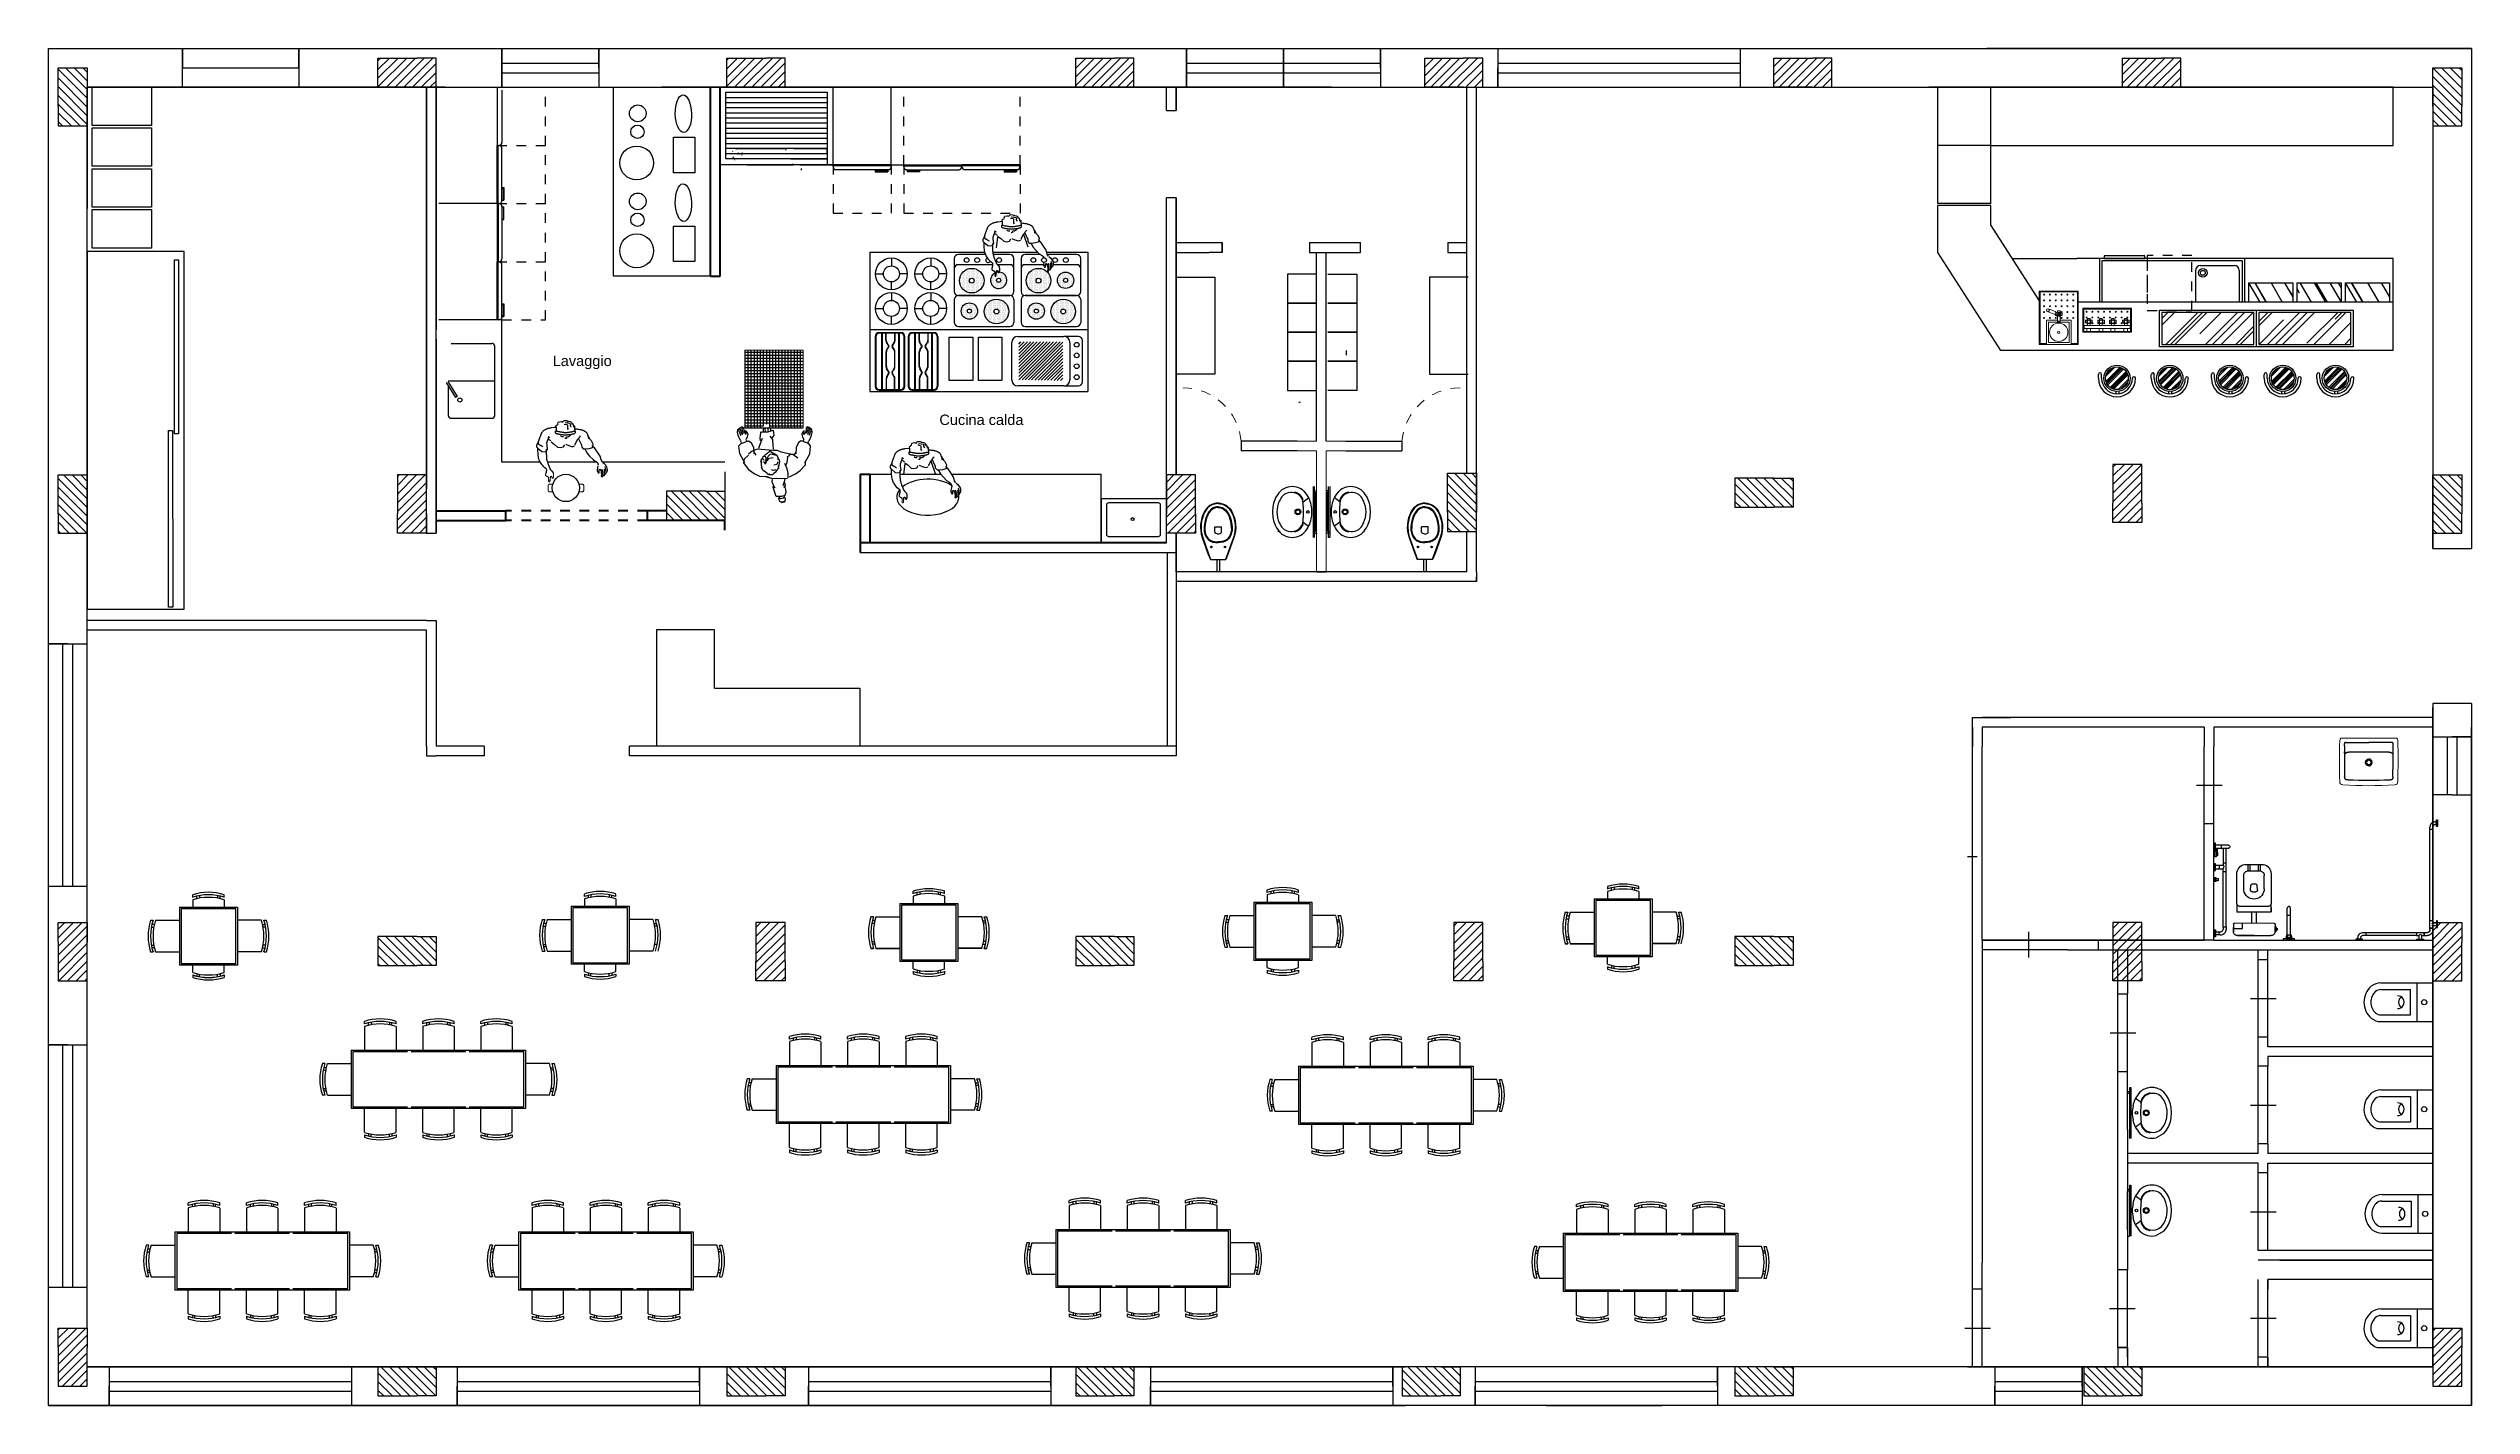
# Model space of a CAD drawing. Header units: millimetres. Extents: x 114 to 1075, y 58 to 426.
# Drawn here: x 540.52 to 565.52, y 163.3 to 177.3 of the extents above; entities that cross this region are included whole.
import ezdxf

# ---------------------------------------------------------------- set-up
doc = ezdxf.new("R2010")
doc.units = ezdxf.units.MM
for name, pattern in [('HIDDEN', [0.375, 0.25, -0.125]), ('HIDDEN2', [0.1875, 0.125, -0.0625]), ('R1', [0.1875, 0.125, -0.0625])]:
    doc.linetypes.add(name, pattern=pattern)
for name, color, linetype, lineweight in [('ARREDI attrezzature - furniture', 175, 'Continuous', 9), ('MURATURA sezioni - section wall', 7, 'Continuous', 40), ('PROIEZIONI finissime - fine lines', 251, 'Continuous', 9)]:
    doc.layers.add(name, color=color, linetype=linetype, lineweight=lineweight)
for name, color, linetype in [('arredii', 80, 'Continuous'), ('infissi', 7, 'Continuous'), ('mura', 7, 'Continuous'), ('pilastri', 1, 'Continuous'), ('quote', 4, 'Continuous'), ('SANITARI', 175, 'Continuous'), ('Travi', 7, 'Continuous')]:
    doc.layers.add(name, color=color, linetype=linetype)
doc.styles.get("Standard").update_dxf_attribs({"font": 'arial.ttf', "width": 0.5})
doc.styles.add('style1', font='arial.ttf')

msp = doc.modelspace()

# ---------------------------------------------------------------- texts
at = {"layer": 'arredii'}
msp.add_text('Lavaggio', height=0.1075, dxfattribs=at).set_placement((545.723, 174.019))
at = {"layer": 'arredii', "style": 'style1'}
msp.add_text('Cucina calda', height=0.10747, dxfattribs=at).set_placement((549.713, 173.411))

# ---------------------------------------------------------------- blocks, each defined once
blk = doc.blocks.new('pilastro 2')
at = {"layer": 'pilastri'}
h = blk.add_hatch(dxfattribs=at)
h.set_pattern_fill('ANSI31', color=256, scale=0.02)
h.paths.add_polyline_path([(14.581, -0.559), (14.581, -0.359), (14.281, -0.359), (14.281, -0.559), (14.281, -0.959), (14.581, -0.959)])
for p, q in [((14.281, -0.559), (14.281, -0.359)), ((14.281, -0.359), (14.581, -0.359)), ((14.581, -0.359), (14.581, -0.559)), ((14.281, -0.559), (14.281, -0.959)), ((14.581, -0.959), (14.581, -0.559)), ((14.281, -0.959), (14.581, -0.959))]:
    blk.add_line(p, q, dxfattribs=at)
blk = doc.blocks.new('Iryda 1')
at = {"layer": 'SANITARI', "color": 8, "linetype": 'Continuous'}
for p, q in [((-160, 248), (-162, 248)), ((-143, 208), (-143, -208)), ((-162, -248), (-160, -248))]:
    blk.add_line(p, q, dxfattribs=at)
at = {"layer": 'SANITARI', "color": 8, "lineweight": 0}
for points in [[(0, 289, 0.145511), (-24, 300, 0.01175), (-449, 299, 0.483059), (-480, 269, 0.036873), (-480, -269, -0.458328)], [(0, 289), (0, -289, -0.140898), (-24, -300, -0.010456), (-450, -300, -0.460441), (-480, -269, -1.106284)]]:
    blk.add_lwpolyline(points, format="xyb", dxfattribs=at)
at = {"layer": 'SANITARI', "color": 8, "linetype": 'Continuous'}
blk.add_circle((-250, 0), 23, dxfattribs=at)
for centre, radius, start, end in [((3160, 0), 3598, 176.5819, 183.4181), ((-250, 0), 35, 359.8471, 0.1529)]:
    blk.add_arc(centre, radius, start, end, dxfattribs=at)
for points, start_tangent, end_tangent in [([(-276, 250), (-190, 250)], (0.999991, 0.004245), (0.999986, -0.005272)), ([(-140, 250), (-121, 251), (-63, 253)], (0.99823, 0.059464), (0.999905, 0.013806)), ([(-63, 253), (-60, 252), (-58, 252), (-56, 252), (-54, 251), (-53, 250), (-51, 250), (-50, 249), (-49, 249), (-48, 248), (-48, 247), (-47, 247), (-46, 246), (-46, 245), (-45, 245), (-45, 244), (-44, 243), (-44, 242), (-43, 241), (-43, 240), (-43, 239), (-43, 237)], (0.995704, -0.092592), (0.113209, -0.993571)), ([(-405, 248), (-411, 248), (-417, 246), (-421, 243), (-425, 240), (-428, 236), (-430, 230), (-431, 224)], (-0.999818, -0.019087), (-0.062731, -0.99803)), ([(-431, 214), (-431, 218), (-431, 221), (-431, 224)], (0.059689, 0.998217), (0.062344, 0.998055)), ([(-395, 249), (-398, 249), (-402, 249), (-405, 248)], (-0.999846, -0.01756), (-0.999826, -0.018676)), ([(-395, 249), (-276, 250)], (0.999846, 0.017527), (0.999991, 0.004246)), ([(-285, 0), (-284, 8), (-282, 15), (-278, 21), (-272, 27), (-266, 30), (-259, 33), (-251, 34), (-243, 33), (-235, 30), (-228, 26), (-223, 20), (-218, 14), (-216, 7), (-215, 0)], (0, 1), (0.003178, -0.999995)), ([(-285, 0), (-284, -8), (-282, -15), (-278, -21), (-272, -27), (-266, -30), (-259, -33), (-251, -34), (-243, -33), (-235, -30), (-228, -26), (-223, -20), (-218, -14), (-216, -7), (-215, 0)], (0, -1), (0.003178, 0.999995)), ([(-190, 250), (-154, 250)], (0.999986, -0.005272), (0.999957, -0.009254)), ([(-160, 248), (-160, 247), (-160, 245), (-160, 243)], (0.215102, -0.976592), (0.081396, -0.996682)), ([(-149, 232), (-152, 237), (-156, 240), (-160, 243)], (-0.520148, 0.854076), (-0.836011, 0.548713)), ([(-154, 250), (-150, 250), (-146, 250), (-142, 250)], (0.999957, -0.009248), (0.999943, -0.010658)), ([(-143, 208), (-143, 215), (-144, 221), (-146, 227), (-149, 232)], (0.000017, 1), (-0.520046, 0.854138)), ([(-142, 250), (-141, 250), (-140, 250)], (0.99997, -0.007721), (0.999969, -0.00788)), ([(-43, 237), (-43, 164), (-43, 85), (-43, 0)], (0.000671, -1), (0.000892, -1)), ([(-43, -237), (-43, -164), (-43, -85), (-43, 0)], (0.000671, 1), (0.000892, 1)), ([(-431, -214), (-431, -218), (-431, -221), (-431, -224)], (0.059689, -0.998217), (0.062344, -0.998055)), ([(-431, -224), (-430, -230), (-428, -236), (-425, -240), (-421, -243), (-417, -246), (-411, -248), (-405, -248)], (0.062731, -0.99803), (0.999818, -0.019087)), ([(-405, -248), (-402, -249), (-398, -249), (-395, -249)], (0.999826, -0.018676), (0.999846, -0.01756)), ([(-276, -250), (-395, -249)], (-0.999991, 0.004246), (-0.999846, 0.017527)), ([(-190, -250), (-276, -250)], (-0.999986, -0.005272), (-0.999991, 0.004245)), ([(-154, -250), (-190, -250)], (-0.999957, -0.009254), (-0.999986, -0.005272)), ([(-162, -248), (-142, -250)], (0.996621, -0.082141), (0.997505, -0.07059)), ([(-160, -243), (-156, -240), (-152, -237), (-149, -232)], (0.836011, 0.548713), (0.520148, 0.854076)), ([(-160, -243), (-160, -245), (-160, -247), (-160, -248)], (-0.081396, -0.996682), (-0.215102, -0.976592)), ([(-140, -250), (-160, -248)], (-0.997612, 0.069064), (-0.996739, 0.080691)), ([(-142, -250), (-146, -250), (-150, -250), (-154, -250)], (-0.999943, -0.010658), (-0.999957, -0.009248)), ([(-149, -232), (-146, -227), (-144, -221), (-143, -215), (-143, -208)], (0.520046, 0.854138), (-0.000017, 1)), ([(-140, -250), (-141, -250), (-142, -250)], (-0.999969, -0.00788), (-0.99997, -0.007721)), ([(-63, -253), (-82, -252), (-140, -250)], (-0.999905, 0.013806), (-0.99823, 0.059464)), ([(-43, -237), (-43, -239), (-43, -240), (-43, -241), (-44, -242), (-44, -243), (-45, -244), (-45, -245), (-46, -245), (-46, -246), (-47, -247), (-48, -247), (-48, -248), (-49, -249), (-50, -249), (-51, -250), (-53, -250), (-54, -251), (-56, -252), (-58, -252), (-60, -252), (-63, -253)], (-0.113209, -0.993571), (-0.995704, -0.092592))]:
    blk.add_spline(points, degree=3, dxfattribs=dict(at, start_tangent=start_tangent, end_tangent=end_tangent))
blk = doc.blocks.new('ewfw32')
at = {"color": 8}
for p, q in [((13, 36), (0, 36)), ((0, 36), (0, -36)), ((13, -36), (13, 36)), ((61, 15), (14, 15)), ((48, 15), (48, -15)), ((61, 15), (72, 14)), ((72, 14), (82, 12)), ((82, 12), (92, 8)), ((92, 8), (101, 2)), ((101, 2), (108, -5)), ((201, 0), (198, -6)), ((204, 6), (201, 0)), ((209, 11), (204, 6)), ((214, 16), (209, 11)), ((220, 19), (214, 16)), ((226, 22), (220, 19)), ((233, 24), (226, 22)), ((240, 24), (233, 24)), ((234, 24), (582, 24)), ((240, 24), (236, 24)), ((411, 24), (240, 24)), ((411, 24), (251, 24)), ((590, 23), (582, 24)), ((597, 21), (590, 23)), ((604, 18), (597, 21)), ((610, 14), (604, 18)), ((615, 9), (610, 14)), ((620, 2), (615, 9)), ((623, -5), (620, 2)), ((710, 57), (710, 72)), ((710, 72), (826, 72)), ((826, 57), (710, 57)), ((736, 57), (801, 57)), ((736, 48), (736, 57)), ((801, 48), (736, 48)), ((742, 38), (745, 38)), ((742, 29), (742, 38)), ((745, 29), (742, 29)), ((745, 48), (752, 48)), ((745, 17), (745, 48)), ((745, 38), (745, 29)), ((752, 17), (745, 17)), ((752, 48), (752, 17)), ((752, 48), (752, -188)), ((752, 17), (785, 17)), ((755, 17), (755, 48)), ((782, 17), (782, 48)), ((792, 48), (785, 48)), ((785, 48), (785, 17)), ((785, 48), (785, -188)), ((785, 17), (792, 17)), ((792, 17), (792, 48)), ((795, 38), (792, 38)), ((792, 38), (792, 29)), ((792, 29), (795, 29)), ((795, 29), (795, 38)), ((801, 57), (801, 48)), ((826, 72), (826, 57)), ((0, -36), (13, -36)), ((14, -15), (61, -15)), ((61, -15), (66, -16)), ((66, -16), (71, -17)), ((71, -17), (75, -19)), ((75, -19), (80, -22)), ((80, -22), (83, -25)), ((83, -25), (86, -29)), ((86, -29), (88, -33)), ((88, -33), (90, -38)), ((90, -38), (90, -42)), ((90, -64), (90, -42)), ((123, -64), (90, -64)), ((90, -64), (90, -666)), ((108, -5), (115, -13)), ((115, -13), (119, -23)), ((119, -23), (122, -32)), ((122, -32), (123, -42)), ((123, -64), (123, -42)), ((123, -64), (123, -851)), ((198, -6), (196, -13)), ((196, -13), (196, -19)), ((196, -66), (196, -14)), ((196, -19), (196, -16)), ((196, -16), (196, -58)), ((196, -93), (196, -19)), ((196, -50), (290, -50)), ((196, -58), (196, -61)), ((196, -93), (196, -95)), ((196, -95), (196, -96)), ((196, -96), (197, -98)), ((197, -98), (198, -99)), ((198, -99), (199, -100)), ((199, -100), (200, -101)), ((200, -101), (202, -102)), ((202, -102), (203, -103)), ((203, -103), (205, -103)), ((205, -103), (206, -103)), ((615, -102), (206, -103)), ((232, -220), (232, -221)), ((233, -220), (232, -220)), ((232, -221), (232, -222)), ((232, -222), (232, -223)), ((232, -304), (232, -223)), ((232, -264), (232, -223)), ((234, -219), (233, -220)), ((234, -218), (234, -219)), ((235, -218), (234, -218)), ((236, -218), (235, -218)), ((237, -218), (236, -218)), ((579, -218), (237, -218)), ((290, -50), (290, -99)), ((384, -218), (384, -103)), ((432, -218), (432, -103)), ((580, -218), (579, -218)), ((581, -218), (580, -218)), ((582, -218), (581, -218)), ((583, -219), (582, -218)), ((583, -220), (583, -219)), ((584, -220), (583, -220)), ((584, -221), (584, -220)), ((585, -222), (584, -221)), ((585, -223), (585, -222)), ((585, -223), (585, -304)), ((585, -264), (585, -223)), ((615, -102), (617, -102)), ((617, -102), (618, -102)), ((618, -102), (620, -102)), ((620, -102), (621, -101)), ((621, -101), (623, -100)), ((625, -12), (623, -5)), ((623, -100), (624, -99)), ((624, -97), (625, -96)), ((624, -99), (624, -97)), ((626, -19), (625, -12)), ((625, -94), (626, -93)), ((625, -96), (625, -94)), ((626, -93), (626, -15)), ((626, -15), (626, -70)), ((635, -15), (626, -15)), ((626, -66), (626, -19)), ((626, -70), (635, -70)), ((635, -70), (635, -15)), ((635, -32), (635, -52)), ((648, -32), (635, -32)), ((635, -52), (648, -52)), ((648, -52), (648, -32)), ((752, -188), (752, -259)), ((752, -188), (785, -188)), ((785, -188), (785, -259)), ((234, -300), (232, -307)), ((232, -304), (232, -614)), ((232, -307), (232, -313)), ((237, -294), (234, -300)), ((241, -288), (237, -294)), ((245, -284), (241, -288)), ((251, -280), (245, -284)), ((257, -277), (251, -280)), ((264, -275), (257, -277)), ((270, -275), (264, -275)), ((546, -275), (270, -275)), ((303, -441), (302, -459)), ((302, -459), (302, -595)), ((308, -423), (303, -441)), ((316, -406), (308, -423)), ((327, -391), (316, -406)), ((340, -378), (327, -391)), ((355, -367), (340, -378)), ((372, -359), (355, -367)), ((390, -355), (372, -359)), ((374, -442), (373, -445)), ((373, -445), (373, -448)), ((373, -448), (377, -492)), ((373, -448), (373, -448)), ((375, -439), (374, -442)), ((376, -436), (375, -439)), ((378, -433), (376, -436)), ((377, -492), (377, -495)), ((377, -495), (378, -498)), ((381, -431), (378, -433)), ((378, -498), (380, -501)), ((383, -430), (381, -431)), ((386, -428), (383, -430)), ((389, -428), (386, -428)), ((392, -427), (389, -428)), ((408, -353), (390, -355)), ((392, -427), (424, -427)), ((427, -355), (408, -353)), ((424, -427), (424, -427)), ((427, -428), (424, -427)), ((445, -359), (427, -355)), ((430, -428), (427, -428)), ((433, -430), (430, -428)), ((436, -431), (433, -430)), ((438, -433), (436, -431)), ((437, -501), (438, -498)), ((440, -436), (438, -433)), ((438, -498), (439, -495)), ((439, -495), (440, -492)), ((442, -439), (440, -436)), ((443, -448), (440, -492)), ((440, -492), (440, -492)), ((443, -442), (442, -439)), ((443, -445), (443, -442)), ((443, -448), (443, -445)), ((461, -367), (445, -359)), ((477, -378), (461, -367)), ((490, -391), (477, -378)), ((500, -406), (490, -391)), ((508, -423), (500, -406)), ((513, -441), (508, -423)), ((515, -459), (513, -441)), ((515, -459), (515, -595)), ((553, -275), (546, -275)), ((559, -277), (553, -275)), ((565, -280), (559, -277)), ((571, -284), (565, -280)), ((576, -288), (571, -284)), ((580, -294), (576, -288)), ((582, -300), (580, -294)), ((584, -307), (582, -300)), ((585, -313), (584, -307)), ((585, -614), (585, -304)), ((752, -262), (752, -259)), ((753, -265), (752, -262)), ((754, -267), (753, -265)), ((756, -270), (754, -267)), ((758, -272), (756, -270)), ((760, -273), (758, -272)), ((763, -275), (760, -273)), ((765, -275), (763, -275)), ((768, -275), (765, -275)), ((771, -275), (768, -275)), ((774, -275), (771, -275)), ((776, -273), (774, -275)), ((779, -272), (776, -273)), ((781, -270), (779, -272)), ((782, -267), (781, -270)), ((784, -265), (782, -267)), ((785, -259), (784, -262)), ((784, -262), (784, -265)), ((0, -533), (0, -576)), ((14, -533), (0, -533)), ((0, -576), (14, -576)), ((0, -647), (13, -647)), ((0, -718), (0, -647)), ((0, -647), (13, -647)), ((0, -718), (13, -718)), ((13, -718), (0, -718)), ((13, -647), (13, -718)), ((13, -666), (90, -666)), ((90, -699), (13, -699)), ((14, -576), (14, -533)), ((14, -541), (14, -567)), ((38, -541), (14, -541)), ((14, -567), (38, -567)), ((38, -567), (38, -541)), ((48, -699), (48, -666)), ((90, -638), (123, -638)), ((90, -666), (102, -678)), ((90, -699), (102, -687)), ((90, -878), (90, -699)), ((90, -727), (123, -727)), ((123, -622), (123, -878)), ((123, -639), (123, -726)), ((232, -614), (233, -631)), ((233, -631), (237, -647)), ((237, -647), (244, -663)), ((244, -663), (254, -677)), ((254, -677), (266, -688)), ((266, -688), (280, -698)), ((280, -698), (295, -705)), ((295, -705), (311, -710)), ((302, -595), (302, -603)), ((302, -603), (305, -611)), ((305, -611), (308, -619)), ((308, -619), (313, -626)), ((311, -710), (328, -711)), ((313, -626), (319, -632)), ((319, -632), (326, -637)), ((326, -637), (334, -640)), ((328, -711), (488, -711)), ((334, -640), (342, -643)), ((342, -643), (350, -643)), ((345, -643), (471, -643)), ((345, -711), (345, -643)), ((365, -711), (365, -643)), ((380, -501), (382, -504)), ((382, -504), (384, -506)), ((384, -506), (387, -507)), ((387, -507), (390, -509)), ((390, -509), (393, -510)), ((393, -510), (396, -510)), ((396, -510), (396, -510)), ((396, -510), (420, -510)), ((420, -510), (424, -510)), ((424, -510), (427, -509)), ((427, -509), (430, -507)), ((430, -507), (432, -506)), ((432, -506), (435, -504)), ((435, -504), (437, -501)), ((452, -711), (452, -643)), ((466, -643), (475, -643)), ((471, -711), (471, -643)), ((475, -643), (483, -640)), ((483, -640), (490, -637)), ((488, -711), (505, -710)), ((490, -637), (497, -632)), ((497, -632), (503, -626)), ((503, -626), (508, -619)), ((505, -710), (521, -705)), ((508, -619), (512, -611)), ((512, -611), (514, -603)), ((514, -603), (515, -595)), ((521, -705), (536, -698)), ((536, -698), (550, -688)), ((550, -688), (562, -677)), ((562, -677), (572, -663)), ((572, -663), (579, -647)), ((579, -647), (583, -631)), ((583, -631), (585, -614)), ((0, -788), (0, -846)), ((17, -788), (0, -788)), ((0, -846), (17, -846)), ((0, -929), (0, -857)), ((0, -857), (13, -857)), ((13, -929), (0, -929)), ((13, -857), (13, -929)), ((146, -908), (13, -908)), ((14, -878), (146, -878)), ((17, -846), (17, -788)), ((17, -798), (17, -836)), ((33, -798), (17, -798)), ((17, -836), (33, -836)), ((22, -836), (22, -871)), ((30, -836), (22, -836)), ((22, -871), (30, -871)), ((30, -871), (30, -836)), ((33, -836), (33, -798)), ((71, -908), (71, -878))]:
    blk.add_line(p, q, dxfattribs=at)
blk.add_arc((146, -893, 0), 15.3, 270.0003, 90.0003, dxfattribs=at)
blk = doc.blocks.new('df343')
at = {"color": 8}
for p, q in [((35, 0), (-35, 0)), ((35, -11), (35, 0)), ((-597, 0), (-666, 0)), ((-666, 0), (-597, 0)), ((-666, -11), (-666, 0)), ((-597, -11), (-666, -11)), ((-646, -23), (-646, -11)), ((-645, -32), (-646, -23)), ((-643, -42), (-645, -32)), ((-639, -51), (-643, -42)), ((-633, -59), (-639, -51)), ((-626, -65), (-633, -59)), ((-618, -71), (-626, -65)), ((-610, -75), (-618, -71)), ((-617, -11), (-617, -23)), ((-616, -27), (-617, -23)), ((-615, -32), (-616, -27)), ((-613, -36), (-615, -32)), ((-611, -40), (-613, -36)), ((-607, -43), (-611, -40)), ((-600, -78), (-610, -75)), ((-604, -45), (-607, -43)), ((-599, -47), (-604, -45)), ((-591, -78), (-600, -78)), ((-595, -48), (-599, -47)), ((-597, 0), (-597, -11)), ((-591, -49), (-595, -48)), ((-570, -49), (-591, -49)), ((-570, -78), (-591, -78)), ((-39, -49), (-570, -49)), ((-39, -78), (-570, -78)), ((-557, -49), (-557, -78)), ((-39, -49), (-15, -49)), ((-39, -78), (-39, -49)), ((72, -78, 0), (-39, -78)), ((-35, 0), (-35, -11)), ((-35, -11), (35, -11)), ((-15, -49), (-15, -11)), ((-15, -49), (-4, -59)), ((15, -49), (4, -59)), ((15, -11), (15, -49)), ((15, -49), (39, -49)), ((39, -49), (72, -49)), ((39, -78), (39, -49)), ((39, -49), (39, -78)), ((39, -78), (39, -49)), ((100, -107, 0), (100, -204)), ((100, -125), (130, -125)), ((130, -125), (100, -125)), ((100, -125), (130, -125)), ((100, -204), (100, -1147)), ((100, -204), (130, -204)), ((130, -150), (119, -160)), ((130, -179), (119, -169)), ((130, -125), (130, -107)), ((130, -150), (130, -125)), ((168, -150), (130, -150)), ((130, -179), (168, -179)), ((130, -204), (130, -179)), ((130, -204), (130, -1147)), ((168, -131), (179, -131)), ((168, -200), (168, -131)), ((179, -200), (168, -200)), ((179, -131), (179, -200)), ((100, -1147), (100, -1168)), ((100, -1147), (130, -1147)), ((101, -1177), (100, -1168)), ((103, -1187), (101, -1177)), ((108, -1196), (103, -1187)), ((113, -1204), (108, -1196)), ((120, -1210), (113, -1204)), ((128, -1216), (120, -1210)), ((136, -1220), (127, -1216)), ((129, -1147), (129, -1168)), ((129, -1172), (129, -1168)), ((131, -1177), (129, -1172)), ((133, -1181), (131, -1177)), ((135, -1185), (133, -1181)), ((138, -1188), (135, -1185)), ((145, -1223), (136, -1220)), ((142, -1190), (138, -1188)), ((146, -1192), (142, -1190)), ((155, -1223), (145, -1223)), ((151, -1193), (146, -1192)), ((155, -1194), (151, -1193)), ((166, -1194), (155, -1194)), ((155, -1223), (166, -1223)), ((178, -1174), (166, -1174)), ((166, -1174), (166, -1243)), ((166, -1243), (178, -1243)), ((178, -1174), (178, -1243)), ((178, -1243), (178, -1174))]:
    blk.add_line(p, q, dxfattribs=at)
for radius in [58.1, 28.4]:
    blk.add_arc((72, -107, 0), radius, 0.0003, 90.0003, dxfattribs=at)
blk = doc.blocks.new('Distributore Birra')
at = {"layer": 'ARREDI attrezzature - furniture'}
for p, q in [((-0.202, -0.55), (-0.202, 0)), ((-0.202, 0), (0.202, 0)), ((-0.127, 0.001), (-0.127, -0.25)), ((0.127, 0.001), (0.127, -0.25)), ((0.202, -0.55), (0.202, 0)), ((-0.192, -0.01), (-0.127, -0.01)), ((-0.192, -0.54), (-0.192, -0.01)), ((-0.127, -0.25), (-0.014, -0.25)), ((-0.107, -0.02), (-0.107, -0.23)), ((-0.107, -0.02), (0.107, -0.02)), ((-0.107, -0.23), (0.107, -0.23)), ((-0.014, -0.29), (-0.014, -0.24)), ((-0.014, -0.24), (0.013, -0.24)), ((0.013, -0.29), (0.013, -0.24)), ((0.013, -0.25), (0.127, -0.25)), ((0.107, -0.02), (0.107, -0.23)), ((0.127, -0.01), (0.192, -0.01)), ((0.192, -0.54), (0.192, -0.01)), ((-0.117, -0.338), (-0.048, -0.311)), ((-0.107, -0.366), (-0.037, -0.339)), ((-0.034, -0.313), (-0.034, -0.299)), ((-0.034, -0.299), (-0.02, -0.299)), ((-0.031, -0.316), (-0.002, -0.306)), ((-0.028, -0.325), (0.002, -0.315)), ((-0.028, -0.326), (-0.02, -0.326)), ((-0.02, -0.312), (-0.02, -0.29)), ((0.02, -0.29), (-0.02, -0.29)), ((-0.02, -0.33), (-0.02, -0.323)), ((0.02, -0.33), (-0.02, -0.33)), ((-0.014, -0.344), (-0.014, -0.33)), ((0.013, -0.344), (-0.014, -0.344)), ((0.013, -0.344), (0.013, -0.33)), ((0.02, -0.33), (0.02, -0.29)), ((0.035, -0.299), (0.02, -0.299)), ((0.035, -0.326), (0.02, -0.326)), ((0.035, -0.326), (0.035, -0.299)), ((-0.202, -0.55), (0.202, -0.55)), ((-0.192, -0.54), (0.192, -0.54))]:
    blk.add_line(p, q, dxfattribs=at)
for centre, radius in [((0, -0.125), 0.095), ((0, -0.125), 0.0122), ((-0.151, -0.273), 0.005), ((-0.151, -0.333), 0.005), ((-0.151, -0.393), 0.005), ((-0.151, -0.453), 0.005), ((-0.112, -0.352), 0.015), ((-0.091, -0.273), 0.005), ((-0.091, -0.393), 0.005), ((-0.091, -0.453), 0.005), ((-0.031, -0.273), 0.005), ((-0.031, -0.393), 0.005), ((-0.031, -0.453), 0.005), ((0.029, -0.273), 0.005), ((0.029, -0.333), 0.005), ((0.029, -0.393), 0.005), ((0.029, -0.453), 0.005), ((0.089, -0.273), 0.005), ((0.089, -0.333), 0.005), ((0.089, -0.393), 0.005), ((0.089, -0.453), 0.005), ((0.149, -0.273), 0.005), ((0.149, -0.333), 0.005), ((0.149, -0.393), 0.005), ((0.149, -0.453), 0.005), ((-0.151, -0.513), 0.005), ((-0.091, -0.513), 0.005), ((-0.031, -0.513), 0.005), ((0.029, -0.513), 0.005), ((0.089, -0.513), 0.005), ((0.149, -0.513), 0.005)]:
    blk.add_circle(centre, radius, dxfattribs=at)
for centre, radius, start, end in [((-0.043, -0.325), 0.015, 290.1118, 110.1118), ((0, -0.31), 0.0155, 219.2138, 181.6005), ((0, -0.31), 0.00501, 294.1489, 110.4161)]:
    blk.add_arc(centre, radius, start, end, dxfattribs=at)
blk = doc.blocks.new('Distributore bevande fresche')
at = {"layer": 'ARREDI attrezzature - furniture'}
for p, q in [((-0.251, 0), (-0.251, -0.03)), ((-0.251, 0), (0.251, 0)), ((0.251, 0), (0.251, -0.03)), ((-0.251, -0.25), (-0.251, 0)), ((-0.251, -0.25), (0.251, -0.25)), ((-0.241, -0.01), (0.241, -0.01)), ((-0.241, -0.24), (-0.241, -0.01)), ((-0.241, -0.24), (0.241, -0.24)), ((-0.236, -0.04), (-0.236, -0.07)), ((-0.236, -0.04), (0.237, -0.04)), ((-0.236, -0.07), (0.237, -0.07)), ((-0.223, -0.126), (-0.223, -0.099)), ((-0.223, -0.099), (-0.208, -0.099)), ((-0.223, -0.126), (-0.208, -0.126)), ((-0.21, -0.01), (-0.21, -0.04)), ((-0.208, -0.13), (-0.208, -0.09)), ((-0.168, -0.09), (-0.208, -0.09)), ((-0.168, -0.13), (-0.208, -0.13)), ((-0.203, -0.09), (-0.203, -0.07)), ((-0.203, -0.144), (-0.203, -0.13)), ((-0.176, -0.144), (-0.203, -0.144)), ((-0.176, -0.09), (-0.176, -0.07)), ((-0.176, -0.144), (-0.176, -0.13)), ((-0.17, -0.01), (-0.17, -0.04)), ((-0.168, -0.13), (-0.168, -0.09)), ((-0.154, -0.099), (-0.168, -0.099)), ((-0.154, -0.126), (-0.168, -0.126)), ((-0.154, -0.126), (-0.154, -0.099)), ((-0.097, -0.126), (-0.097, -0.099)), ((-0.097, -0.099), (-0.083, -0.099)), ((-0.097, -0.126), (-0.083, -0.126)), ((-0.083, -0.01), (-0.083, -0.04)), ((-0.083, -0.13), (-0.083, -0.09)), ((-0.043, -0.09), (-0.083, -0.09)), ((-0.043, -0.13), (-0.083, -0.13)), ((-0.077, -0.09), (-0.077, -0.07)), ((-0.077, -0.144), (-0.077, -0.13)), ((-0.05, -0.144), (-0.077, -0.144)), ((-0.05, -0.09), (-0.05, -0.07)), ((-0.05, -0.144), (-0.05, -0.13)), ((-0.043, -0.01), (-0.043, -0.04)), ((-0.043, -0.13), (-0.043, -0.09)), ((-0.028, -0.099), (-0.043, -0.099)), ((-0.028, -0.126), (-0.043, -0.126)), ((-0.028, -0.126), (-0.028, -0.099)), ((0.026, -0.099), (0.04, -0.099)), ((0.026, -0.126), (0.026, -0.099)), ((0.026, -0.126), (0.04, -0.126)), ((0.04, -0.01), (0.04, -0.04)), ((0.08, -0.09), (0.04, -0.09)), ((0.04, -0.13), (0.04, -0.09)), ((0.08, -0.13), (0.04, -0.13)), ((0.046, -0.09), (0.046, -0.07)), ((0.046, -0.144), (0.046, -0.13)), ((0.073, -0.144), (0.046, -0.144)), ((0.073, -0.09), (0.073, -0.07)), ((0.073, -0.144), (0.073, -0.13)), ((0.08, -0.01), (0.08, -0.04)), ((0.08, -0.13), (0.08, -0.09)), ((0.095, -0.099), (0.08, -0.099)), ((0.095, -0.126), (0.08, -0.126)), ((0.095, -0.126), (0.095, -0.099)), ((0.159, -0.099), (0.174, -0.099)), ((0.159, -0.126), (0.159, -0.099)), ((0.159, -0.126), (0.174, -0.126)), ((0.171, -0.01), (0.171, -0.04)), ((0.213, -0.09), (0.174, -0.09)), ((0.174, -0.13), (0.174, -0.09)), ((0.213, -0.13), (0.174, -0.13)), ((0.179, -0.09), (0.179, -0.07)), ((0.179, -0.144), (0.179, -0.13)), ((0.206, -0.144), (0.179, -0.144)), ((0.206, -0.09), (0.206, -0.07)), ((0.206, -0.144), (0.206, -0.13)), ((0.211, -0.01), (0.211, -0.04)), ((0.213, -0.13), (0.213, -0.09)), ((0.228, -0.099), (0.213, -0.099)), ((0.228, -0.126), (0.213, -0.126)), ((0.228, -0.126), (0.228, -0.099)), ((0.237, -0.04), (0.237, -0.07)), ((0.241, -0.24), (0.241, -0.01)), ((0.251, -0.25), (0.251, 0))]:
    blk.add_line(p, q, dxfattribs=at)
for centre, radius in [((-0.211, -0.153), 0.005), ((-0.211, -0.213), 0.005), ((-0.189, -0.11), 0.0155), ((-0.151, -0.093), 0.005), ((-0.151, -0.153), 0.005), ((-0.151, -0.213), 0.005), ((-0.091, -0.093), 0.005), ((-0.091, -0.153), 0.005), ((-0.091, -0.213), 0.005), ((-0.063, -0.11), 0.0155), ((-0.031, -0.093), 0.005), ((-0.031, -0.153), 0.005), ((-0.031, -0.213), 0.005), ((0.029, -0.093), 0.005), ((0.029, -0.153), 0.005), ((0.029, -0.213), 0.005), ((0.06, -0.11), 0.0155), ((0.089, -0.093), 0.005), ((0.089, -0.153), 0.005), ((0.089, -0.213), 0.005), ((0.149, -0.093), 0.005), ((0.149, -0.153), 0.005), ((0.149, -0.213), 0.005), ((0.193, -0.11), 0.0155), ((0.209, -0.153), 0.005), ((0.209, -0.213), 0.005)]:
    blk.add_circle(centre, radius, dxfattribs=at)
blk = doc.blocks.new('A$C57B05513')
for p, q in [((-0.499, 0.48), (-0.476, 0.535)), ((-0.476, 0.535), (-0.441, 0.584)), ((-0.441, 0.584), (-0.364, 0.643)), ((-0.364, 0.643), (-0.321, 0.636)), ((-0.361, 0.632), (-0.268, 0.683)), ((-0.321, 0.636), (-0.283, 0.593)), ((-0.251, 0.541), (-0.285, 0.52)), ((-0.242, 0.555), (-0.274, 0.594)), ((-0.204, 0.542), (-0.271, 0.54)), ((-0.268, 0.683), (-0.187, 0.693)), ((-0.22, 0.505), (-0.242, 0.555)), ((-0.228, 0.421), (-0.22, 0.505)), ((-0.154, 0.568), (-0.204, 0.542)), ((-0.187, 0.693), (-0.164, 0.669)), ((-0.164, 0.669), (-0.154, 0.667)), ((-0.164, 0.669), (-0.136, 0.595)), ((-0.154, 0.667), (-0.139, 0.672)), ((-0.136, 0.595), (-0.154, 0.568)), ((-0.122, 0.621), (-0.143, 0.613)), ((-0.137, 0.675), (-0.099, 0.695)), ((-0.099, 0.608), (-0.122, 0.621)), ((-0.099, 0.695), (-0.076, 0.701)), ((-0.068, 0.601), (-0.099, 0.608)), ((-0.058, 0.685), (-0.081, 0.676)), ((-0.076, 0.701), (-0.047, 0.709)), ((-0.037, 0.674), (-0.074, 0.66)), ((-0.058, 0.631), (-0.069, 0.623)), ((-0.069, 0.623), (-0.055, 0.62)), ((-0.041, 0.611), (-0.068, 0.601)), ((-0.03, 0.658), (-0.059, 0.648)), ((-0.031, 0.695), (-0.058, 0.685)), ((-0.051, 0.635), (-0.058, 0.631)), ((-0.055, 0.62), (-0.03, 0.625)), ((-0.029, 0.644), (-0.051, 0.635)), ((-0.047, 0.709), (-0.019, 0.705)), ((-0.03, 0.625), (-0.041, 0.611)), ((-0.011, 0.68), (-0.037, 0.674)), ((-0.01, 0.693), (-0.031, 0.695)), ((-0.008, 0.663), (-0.03, 0.658)), ((0, 0.646), (-0.029, 0.644)), ((-0.019, 0.705), (-0.014, 0.699)), ((-0.013, 0.699), (0.001, 0.677)), ((0.003, 0.672), (-0.011, 0.68)), ((0.007, 0.654), (-0.008, 0.663)), ((0.009, 0.656), (0, 0.646)), ((0.001, 0.677), (0.008, 0.662)), ((0.008, 0.662), (0.009, 0.656)), ((-0.774, 0.253), (-0.768, 0.258)), ((-0.767, 0.223), (-0.774, 0.253)), ((-0.768, 0.258), (-0.761, 0.271)), ((-0.766, 0.237), (-0.768, 0.258)), ((-0.761, 0.271), (-0.746, 0.279)), ((-0.746, 0.279), (-0.722, 0.28)), ((-0.734, 0.263), (-0.727, 0.279)), ((-0.731, 0.246), (-0.734, 0.263)), ((-0.727, 0.279), (-0.72, 0.278)), ((-0.711, 0.278), (-0.724, 0.275)), ((-0.711, 0.255), (-0.709, 0.287)), ((-0.699, 0.218), (-0.711, 0.255)), ((-0.71, 0.308), (-0.669, 0.321)), ((-0.709, 0.287), (-0.71, 0.308)), ((-0.669, 0.321), (-0.613, 0.341)), ((-0.623, 0.319), (-0.585, 0.339)), ((-0.613, 0.341), (-0.602, 0.341)), ((-0.585, 0.339), (-0.56, 0.351)), ((-0.56, 0.351), (-0.534, 0.346)), ((-0.505, 0.418), (-0.525, 0.35)), ((-0.525, 0.35), (-0.52, 0.301)), ((-0.52, 0.301), (-0.525, 0.257)), ((-0.525, 0.257), (-0.521, 0.193)), ((-0.504, 0.405), (-0.513, 0.379)), ((-0.499, 0.48), (-0.504, 0.405)), ((-0.483, 0.391), (-0.474, 0.402)), ((-0.477, 0.377), (-0.483, 0.391)), ((-0.482, 0.384), (-0.482, 0.345)), ((-0.482, 0.345), (-0.467, 0.327)), ((-0.474, 0.402), (-0.452, 0.426)), ((-0.468, 0.334), (-0.451, 0.309)), ((-0.46, 0.42), (-0.451, 0.43)), ((-0.451, 0.43), (-0.441, 0.442)), ((-0.451, 0.309), (-0.413, 0.28)), ((-0.442, 0.339), (-0.433, 0.358)), ((-0.433, 0.314), (-0.442, 0.339)), ((-0.441, 0.442), (-0.411, 0.461)), ((-0.413, 0.28), (-0.399, 0.281)), ((-0.411, 0.461), (-0.401, 0.452)), ((-0.405, 0.457), (-0.386, 0.461)), ((-0.403, 0.289), (-0.388, 0.277)), ((-0.379, 0.303), (-0.388, 0.332)), ((-0.388, 0.277), (-0.35, 0.271)), ((-0.386, 0.461), (-0.369, 0.459)), ((-0.379, 0.418), (-0.362, 0.426)), ((-0.352, 0.29), (-0.379, 0.303)), ((-0.327, 0.41), (-0.371, 0.418)), ((-0.369, 0.459), (-0.352, 0.462)), ((-0.362, 0.426), (-0.351, 0.44)), ((-0.358, 0.452), (-0.344, 0.462)), ((-0.35, 0.416), (-0.325, 0.411)), ((-0.35, 0.271), (-0.329, 0.277)), ((-0.349, 0.414), (-0.331, 0.394)), ((-0.344, 0.462), (-0.329, 0.464)), ((-0.34, 0.431), (-0.331, 0.435)), ((-0.332, 0.289), (-0.31, 0.288)), ((-0.331, 0.435), (-0.316, 0.449)), ((-0.331, 0.394), (-0.314, 0.38)), ((-0.321, 0.456), (-0.33, 0.463)), ((-0.329, 0.277), (-0.318, 0.288)), ((-0.292, 0.39), (-0.327, 0.41)), ((-0.325, 0.411), (-0.305, 0.414)), ((-0.316, 0.449), (-0.321, 0.456)), ((-0.314, 0.38), (-0.309, 0.341)), ((-0.297, 0.444), (-0.31, 0.452)), ((-0.31, 0.288), (-0.288, 0.299)), ((-0.305, 0.414), (-0.293, 0.428)), ((-0.293, 0.428), (-0.297, 0.444)), ((-0.278, 0.375), (-0.292, 0.39)), ((-0.285, 0.425), (-0.291, 0.43)), ((-0.288, 0.299), (-0.283, 0.318)), ((-0.28, 0.421), (-0.285, 0.425)), ((-0.285, 0.304), (-0.278, 0.313)), ((-0.283, 0.318), (-0.272, 0.358)), ((-0.276, 0.417), (-0.28, 0.421)), ((-0.272, 0.358), (-0.278, 0.375)), ((-0.278, 0.313), (-0.273, 0.321)), ((-0.273, 0.413), (-0.276, 0.417)), ((-0.27, 0.409), (-0.273, 0.413)), ((-0.273, 0.321), (-0.269, 0.327)), ((-0.267, 0.406), (-0.27, 0.409)), ((-0.269, 0.327), (-0.265, 0.333)), ((-0.265, 0.403), (-0.267, 0.406)), ((-0.263, 0.4), (-0.265, 0.403)), ((-0.265, 0.333), (-0.263, 0.337)), ((-0.261, 0.398), (-0.263, 0.4)), ((-0.263, 0.337), (-0.261, 0.341)), ((-0.26, 0.395), (-0.261, 0.398)), ((-0.261, 0.341), (-0.259, 0.345)), ((-0.261, 0.212), (-0.251, 0.253)), ((-0.259, 0.393), (-0.26, 0.395)), ((-0.257, 0.391), (-0.259, 0.393)), ((-0.259, 0.345), (-0.258, 0.347)), ((-0.258, 0.347), (-0.257, 0.35)), ((-0.256, 0.389), (-0.257, 0.391)), ((-0.257, 0.352), (-0.256, 0.354)), ((-0.257, 0.35), (-0.257, 0.352)), ((-0.255, 0.387), (-0.256, 0.389)), ((-0.256, 0.354), (-0.255, 0.355)), ((-0.254, 0.385), (-0.255, 0.387)), ((-0.255, 0.357), (-0.254, 0.358)), ((-0.255, 0.355), (-0.255, 0.357)), ((-0.253, 0.384), (-0.254, 0.385)), ((-0.254, 0.358), (-0.254, 0.359)), ((-0.254, 0.359), (-0.253, 0.359)), ((-0.251, 0.383), (-0.253, 0.384)), ((-0.253, 0.359), (-0.252, 0.36)), ((-0.252, 0.36), (-0.251, 0.361)), ((-0.25, 0.381), (-0.251, 0.383)), ((-0.251, 0.361), (-0.25, 0.361)), ((-0.251, 0.253), (-0.234, 0.299)), ((-0.248, 0.38), (-0.25, 0.381)), ((-0.25, 0.361), (-0.249, 0.362)), ((-0.249, 0.362), (-0.248, 0.362)), ((-0.247, 0.38), (-0.248, 0.38)), ((-0.248, 0.362), (-0.246, 0.362)), ((-0.246, 0.379), (-0.247, 0.38)), ((-0.244, 0.378), (-0.246, 0.379)), ((-0.246, 0.362), (-0.245, 0.363)), ((-0.245, 0.363), (-0.244, 0.363)), ((-0.243, 0.377), (-0.244, 0.378)), ((-0.244, 0.363), (-0.243, 0.364)), ((-0.242, 0.376), (-0.243, 0.377)), ((-0.243, 0.364), (-0.242, 0.365)), ((-0.241, 0.376), (-0.242, 0.376)), ((-0.242, 0.365), (-0.241, 0.366)), ((-0.24, 0.375), (-0.241, 0.376)), ((-0.241, 0.366), (-0.24, 0.367)), ((-0.241, 0.366), (-0.241, 0.366)), ((-0.239, 0.374), (-0.24, 0.375)), ((-0.24, 0.367), (-0.239, 0.368)), ((-0.239, 0.373), (-0.239, 0.374)), ((-0.239, 0.372), (-0.239, 0.373)), ((-0.239, 0.373), (-0.239, 0.373)), ((-0.239, 0.371), (-0.239, 0.372)), ((-0.239, 0.37), (-0.239, 0.371)), ((-0.239, 0.369), (-0.239, 0.37)), ((-0.239, 0.368), (-0.239, 0.369)), ((-0.235, 0.339), (-0.228, 0.421)), ((-0.234, 0.299), (-0.235, 0.339)), ((-0.22, 0.335), (-0.18, 0.339)), ((-0.21, 0.487), (-0.152, 0.466)), ((-0.18, 0.339), (-0.123, 0.344)), ((-0.152, 0.466), (-0.108, 0.449)), ((-0.137, 0.47), (-0.103, 0.475)), ((-0.123, 0.344), (-0.086, 0.37)), ((-0.082, 0.334), (-0.105, 0.353)), ((-0.103, 0.475), (-0.054, 0.468)), ((-0.026, 0.34), (-0.082, 0.334)), ((-0.054, 0.468), (-0.041, 0.461)), ((-0.041, 0.461), (-0.041, 0.391)), ((-0.041, 0.436), (-0.024, 0.438)), ((-0.041, 0.391), (-0.026, 0.34)), ((-0.034, 0.422), (-0.04, 0.421)), ((-0.04, 0.387), (-0.026, 0.39)), ((-0.016, 0.427), (-0.034, 0.422)), ((-0.008, 0.371), (-0.032, 0.364)), ((-0.026, 0.39), (-0.012, 0.392)), ((-0.024, 0.438), (-0.009, 0.44)), ((-0.008, 0.426), (-0.016, 0.427)), ((-0.012, 0.392), (-0.005, 0.4)), ((-0.009, 0.44), (0, 0.44)), ((-0.006, 0.415), (-0.008, 0.426)), ((0, 0.374), (-0.008, 0.371)), ((-0.005, 0.4), (-0.006, 0.415)), ((-0.76, 0.222), (-0.767, 0.223)), ((-0.757, 0.218), (-0.766, 0.237)), ((-0.74, 0.215), (-0.757, 0.218)), ((-0.72, 0.219), (-0.74, 0.215)), ((-0.727, 0.234), (-0.731, 0.246)), ((-0.718, 0.221), (-0.727, 0.234)), ((-0.704, 0.231), (-0.719, 0.227)), ((-0.667, 0.21), (-0.699, 0.218)), ((-0.637, 0.213), (-0.667, 0.21)), ((-0.61, 0.22), (-0.637, 0.213)), ((-0.596, 0.215), (-0.618, 0.233)), ((-0.559, 0.227), (-0.6, 0.24)), ((-0.565, 0.223), (-0.596, 0.215)), ((-0.525, 0.22), (-0.559, 0.227)), ((-0.517, 0.186), (-0.469, 0.186)), ((-0.507, 0.173), (-0.476, 0.111)), ((-0.476, 0.111), (-0.441, 0.061)), ((-0.469, 0.186), (-0.425, 0.196)), ((-0.441, 0.061), (-0.384, 0.006)), ((-0.425, 0.196), (-0.369, 0.22)), ((-0.393, 0.209), (-0.355, 0.196)), ((-0.384, 0.006), (-0.345, 0.005)), ((-0.361, 0.014), (-0.268, -0.037)), ((-0.355, 0.196), (-0.308, 0.187)), ((-0.313, 0.086), (-0.278, 0.136)), ((-0.308, 0.187), (-0.295, 0.192)), ((-0.297, 0.182), (-0.277, 0.165)), ((-0.251, 0.105), (-0.285, 0.126)), ((-0.278, 0.136), (-0.276, 0.164)), ((-0.277, 0.165), (-0.272, 0.161)), ((-0.272, 0.161), (-0.261, 0.212)), ((-0.204, 0.103), (-0.271, 0.105)), ((-0.154, 0.077), (-0.204, 0.103)), ((-0.164, -0.023), (-0.136, 0.051)), ((-0.136, 0.051), (-0.154, 0.077)), ((-0.122, 0.024), (-0.143, 0.033)), ((-0.099, 0.038), (-0.122, 0.024)), ((-0.068, 0.045), (-0.099, 0.038)), ((-0.069, 0.023), (-0.055, 0.025)), ((-0.058, 0.014), (-0.069, 0.023)), ((-0.041, 0.034), (-0.068, 0.045)), ((-0.051, 0.011), (-0.058, 0.014)), ((-0.055, 0.025), (-0.03, 0.021)), ((-0.029, 0.001), (-0.051, 0.011)), ((-0.03, 0.021), (-0.041, 0.034)), ((0, 0), (-0.029, 0.001)), ((0.009, -0.01), (0, 0)), ((-0.268, -0.037), (-0.187, -0.047)), ((-0.187, -0.047), (-0.164, -0.023)), ((-0.164, -0.024), (-0.154, -0.021)), ((-0.154, -0.021), (-0.139, -0.026)), ((-0.137, -0.03), (-0.099, -0.049)), ((-0.099, -0.049), (-0.076, -0.056)), ((-0.058, -0.039), (-0.081, -0.03)), ((-0.076, -0.056), (-0.047, -0.063)), ((-0.037, -0.029), (-0.074, -0.014)), ((-0.03, -0.013), (-0.059, -0.002)), ((-0.031, -0.05), (-0.058, -0.039)), ((-0.047, -0.063), (-0.019, -0.059)), ((-0.011, -0.035), (-0.037, -0.029)), ((-0.01, -0.047), (-0.031, -0.05)), ((-0.008, -0.017), (-0.03, -0.013)), ((-0.019, -0.059), (-0.014, -0.053)), ((-0.013, -0.053), (0.001, -0.031)), ((0.003, -0.026), (-0.011, -0.035)), ((0.007, -0.009), (-0.008, -0.017)), ((0.001, -0.031), (0.008, -0.016)), ((0.008, -0.016), (0.009, -0.01))]:
    blk.add_line(p, q)
blk = doc.blocks.new('*X66')
at = {"color": 0}
for p, q in [((105.514, 122.5058), (105.6273, 122.619)), ((105.514, 122.5164), (105.6167, 122.619)), ((105.514, 122.527), (105.6061, 122.619)), ((105.514, 122.5376), (105.5955, 122.619)), ((105.514, 122.5482), (105.5848, 122.619)), ((105.514, 122.5588), (105.5742, 122.619)), ((105.514, 122.5694), (105.5636, 122.619)), ((105.514, 122.58), (105.553, 122.619)), ((105.514, 122.5907), (105.5424, 122.619)), ((105.514, 122.6013), (105.5318, 122.619)), ((105.514, 122.6119), (105.5212, 122.619)), ((105.5143, 122.4955), (105.6379, 122.619)), ((105.5247, 122.4953), (105.6485, 122.619)), ((105.5351, 122.4951), (105.6577, 122.6176)), ((105.5456, 122.4949), (105.6577, 122.607)), ((105.556, 122.4947), (105.6577, 122.5964)), ((105.5664, 122.4945), (105.6577, 122.5858)), ((105.5768, 122.4944), (105.6577, 122.5752)), ((105.5873, 122.4942), (105.6577, 122.5646)), ((105.5977, 122.494), (105.6577, 122.554)), ((105.6081, 122.4938), (105.6577, 122.5434)), ((105.6185, 122.4936), (105.6577, 122.5328)), ((105.6289, 122.4934), (105.6577, 122.5222)), ((105.6394, 122.4933), (105.6577, 122.5115)), ((105.6498, 122.4931), (105.6577, 122.5009))]:
    blk.add_line(p, q, dxfattribs=at)
blk = doc.blocks.new('*X67')
at = {"color": 0}
for p, q in [((105.731, 122.775), (105.731, 122.775)), ((105.736, 122.784), (105.736, 122.784)), ((105.736, 122.766), (105.736, 122.766)), ((105.736, 122.747), (105.736, 122.747)), ((105.741, 122.794), (105.741, 122.794)), ((105.741, 122.775), (105.741, 122.775)), ((105.741, 122.756), (105.741, 122.756)), ((105.741, 122.737), (105.741, 122.737)), ((105.745, 122.803), (105.745, 122.803)), ((105.745, 122.784), (105.745, 122.784)), ((105.745, 122.766), (105.745, 122.766)), ((105.745, 122.747), (105.745, 122.747)), ((105.745, 122.728), (105.745, 122.728)), ((105.75, 122.812), (105.75, 122.812)), ((105.75, 122.794), (105.75, 122.794)), ((105.75, 122.775), (105.75, 122.775)), ((105.75, 122.756), (105.75, 122.756)), ((105.75, 122.737), (105.75, 122.737)), ((105.75, 122.719), (105.75, 122.719)), ((105.755, 122.822), (105.755, 122.822)), ((105.755, 122.803), (105.755, 122.803)), ((105.755, 122.784), (105.755, 122.784)), ((105.755, 122.766), (105.755, 122.766)), ((105.755, 122.747), (105.755, 122.747)), ((105.755, 122.728), (105.755, 122.728)), ((105.755, 122.709), (105.755, 122.709)), ((105.759, 122.831), (105.759, 122.831)), ((105.759, 122.812), (105.759, 122.812)), ((105.759, 122.794), (105.759, 122.794)), ((105.759, 122.775), (105.759, 122.775)), ((105.759, 122.756), (105.759, 122.756)), ((105.759, 122.737), (105.759, 122.737)), ((105.759, 122.719), (105.759, 122.719)), ((105.764, 122.841), (105.764, 122.841)), ((105.764, 122.822), (105.764, 122.822)), ((105.764, 122.803), (105.764, 122.803)), ((105.764, 122.784), (105.764, 122.784)), ((105.764, 122.766), (105.764, 122.766)), ((105.764, 122.747), (105.764, 122.747)), ((105.764, 122.728), (105.764, 122.728)), ((105.764, 122.709), (105.764, 122.709)), ((105.769, 122.831), (105.769, 122.831)), ((105.769, 122.812), (105.769, 122.812)), ((105.769, 122.794), (105.769, 122.794)), ((105.769, 122.775), (105.769, 122.775)), ((105.769, 122.756), (105.769, 122.756)), ((105.769, 122.737), (105.769, 122.737)), ((105.769, 122.719), (105.769, 122.719)), ((105.773, 122.841), (105.773, 122.841)), ((105.773, 122.822), (105.773, 122.822)), ((105.773, 122.803), (105.773, 122.803)), ((105.773, 122.784), (105.773, 122.784)), ((105.773, 122.766), (105.773, 122.766)), ((105.773, 122.747), (105.773, 122.747)), ((105.773, 122.728), (105.773, 122.728)), ((105.773, 122.709), (105.773, 122.709)), ((105.778, 122.85), (105.778, 122.85)), ((105.778, 122.831), (105.778, 122.831)), ((105.778, 122.812), (105.778, 122.812)), ((105.778, 122.794), (105.778, 122.794)), ((105.778, 122.775), (105.778, 122.775)), ((105.778, 122.756), (105.778, 122.756)), ((105.778, 122.737), (105.778, 122.737)), ((105.778, 122.719), (105.778, 122.719)), ((105.783, 122.841), (105.783, 122.841)), ((105.783, 122.822), (105.783, 122.822)), ((105.783, 122.803), (105.783, 122.803)), ((105.783, 122.784), (105.783, 122.784)), ((105.783, 122.766), (105.783, 122.766)), ((105.783, 122.747), (105.783, 122.747)), ((105.783, 122.728), (105.783, 122.728)), ((105.783, 122.709), (105.783, 122.709)), ((105.787, 122.85), (105.787, 122.85)), ((105.787, 122.831), (105.787, 122.831)), ((105.787, 122.812), (105.787, 122.812)), ((105.787, 122.794), (105.787, 122.794)), ((105.787, 122.775), (105.787, 122.775)), ((105.787, 122.756), (105.787, 122.756)), ((105.787, 122.737), (105.787, 122.737)), ((105.787, 122.719), (105.787, 122.719)), ((105.792, 122.841), (105.792, 122.841)), ((105.792, 122.822), (105.792, 122.822)), ((105.792, 122.803), (105.792, 122.803)), ((105.792, 122.784), (105.792, 122.784)), ((105.792, 122.766), (105.792, 122.766)), ((105.792, 122.747), (105.792, 122.747)), ((105.792, 122.728), (105.792, 122.728)), ((105.792, 122.709), (105.792, 122.709)), ((105.797, 122.85), (105.797, 122.85)), ((105.797, 122.831), (105.797, 122.831)), ((105.797, 122.812), (105.797, 122.812)), ((105.797, 122.794), (105.797, 122.794)), ((105.797, 122.775), (105.797, 122.775)), ((105.797, 122.756), (105.797, 122.756)), ((105.797, 122.737), (105.797, 122.737)), ((105.797, 122.719), (105.797, 122.719)), ((105.802, 122.841), (105.802, 122.841)), ((105.802, 122.822), (105.802, 122.822)), ((105.802, 122.803), (105.802, 122.803)), ((105.802, 122.784), (105.802, 122.784)), ((105.802, 122.766), (105.802, 122.766)), ((105.802, 122.747), (105.802, 122.747)), ((105.802, 122.728), (105.802, 122.728)), ((105.802, 122.709), (105.802, 122.709)), ((105.806, 122.85), (105.806, 122.85)), ((105.806, 122.831), (105.806, 122.831)), ((105.806, 122.812), (105.806, 122.812)), ((105.806, 122.794), (105.806, 122.794)), ((105.806, 122.756), (105.806, 122.756)), ((105.806, 122.737), (105.806, 122.737)), ((105.806, 122.719), (105.806, 122.719)), ((105.811, 122.859), (105.811, 122.859)), ((105.811, 122.841), (105.811, 122.841)), ((105.811, 122.822), (105.811, 122.822)), ((105.811, 122.803), (105.811, 122.803)), ((105.811, 122.747), (105.811, 122.747)), ((105.811, 122.728), (105.811, 122.728)), ((105.811, 122.709), (105.811, 122.709)), ((105.816, 122.85), (105.816, 122.85)), ((105.816, 122.831), (105.816, 122.831)), ((105.816, 122.812), (105.816, 122.812)), ((105.816, 122.794), (105.816, 122.794)), ((105.816, 122.737), (105.816, 122.737)), ((105.816, 122.719), (105.816, 122.719)), ((105.82, 122.859), (105.82, 122.859)), ((105.82, 122.841), (105.82, 122.841)), ((105.82, 122.822), (105.82, 122.822)), ((105.82, 122.803), (105.82, 122.803)), ((105.82, 122.747), (105.82, 122.747)), ((105.82, 122.728), (105.82, 122.728)), ((105.82, 122.709), (105.82, 122.709)), ((105.825, 122.85), (105.825, 122.85)), ((105.825, 122.831), (105.825, 122.831)), ((105.825, 122.812), (105.825, 122.812)), ((105.825, 122.794), (105.825, 122.794)), ((105.825, 122.737), (105.825, 122.737)), ((105.825, 122.719), (105.825, 122.719)), ((105.83, 122.859), (105.83, 122.859)), ((105.83, 122.841), (105.83, 122.841)), ((105.83, 122.822), (105.83, 122.822)), ((105.83, 122.803), (105.83, 122.803)), ((105.83, 122.747), (105.83, 122.747)), ((105.83, 122.728), (105.83, 122.728)), ((105.83, 122.709), (105.83, 122.709)), ((105.834, 122.85), (105.834, 122.85)), ((105.834, 122.831), (105.834, 122.831)), ((105.834, 122.812), (105.834, 122.812)), ((105.834, 122.794), (105.834, 122.794)), ((105.834, 122.756), (105.834, 122.756)), ((105.834, 122.737), (105.834, 122.737)), ((105.834, 122.719), (105.834, 122.719)), ((105.839, 122.859), (105.839, 122.859)), ((105.839, 122.841), (105.839, 122.841)), ((105.839, 122.822), (105.839, 122.822)), ((105.839, 122.803), (105.839, 122.803)), ((105.839, 122.784), (105.839, 122.784)), ((105.839, 122.766), (105.839, 122.766)), ((105.839, 122.747), (105.839, 122.747)), ((105.839, 122.728), (105.839, 122.728)), ((105.839, 122.709), (105.839, 122.709)), ((105.844, 122.85), (105.844, 122.85)), ((105.844, 122.831), (105.844, 122.831)), ((105.844, 122.812), (105.844, 122.812)), ((105.844, 122.794), (105.844, 122.794)), ((105.844, 122.775), (105.844, 122.775)), ((105.844, 122.756), (105.844, 122.756)), ((105.844, 122.737), (105.844, 122.737)), ((105.844, 122.719), (105.844, 122.719)), ((105.848, 122.841), (105.848, 122.841)), ((105.848, 122.822), (105.848, 122.822)), ((105.848, 122.803), (105.848, 122.803)), ((105.848, 122.784), (105.848, 122.784)), ((105.848, 122.766), (105.848, 122.766)), ((105.848, 122.747), (105.848, 122.747)), ((105.848, 122.728), (105.848, 122.728)), ((105.848, 122.709), (105.848, 122.709)), ((105.853, 122.85), (105.853, 122.85)), ((105.853, 122.831), (105.853, 122.831)), ((105.853, 122.812), (105.853, 122.812)), ((105.853, 122.794), (105.853, 122.794)), ((105.853, 122.775), (105.853, 122.775)), ((105.853, 122.756), (105.853, 122.756)), ((105.853, 122.737), (105.853, 122.737)), ((105.853, 122.719), (105.853, 122.719)), ((105.858, 122.841), (105.858, 122.841)), ((105.858, 122.822), (105.858, 122.822)), ((105.858, 122.803), (105.858, 122.803)), ((105.858, 122.784), (105.858, 122.784)), ((105.858, 122.766), (105.858, 122.766)), ((105.858, 122.747), (105.858, 122.747)), ((105.858, 122.728), (105.858, 122.728)), ((105.858, 122.709), (105.858, 122.709)), ((105.862, 122.85), (105.862, 122.85)), ((105.862, 122.775), (105.862, 122.775)), ((105.862, 122.756), (105.862, 122.756)), ((105.862, 122.831), (105.862, 122.831)), ((105.862, 122.812), (105.862, 122.812)), ((105.862, 122.794), (105.862, 122.794)), ((105.862, 122.737), (105.862, 122.737)), ((105.862, 122.719), (105.862, 122.719)), ((105.867, 122.841), (105.867, 122.841)), ((105.867, 122.822), (105.867, 122.822)), ((105.867, 122.803), (105.867, 122.803)), ((105.867, 122.784), (105.867, 122.784)), ((105.867, 122.766), (105.867, 122.766)), ((105.867, 122.747), (105.867, 122.747)), ((105.867, 122.728), (105.867, 122.728)), ((105.867, 122.709), (105.867, 122.709)), ((105.872, 122.831), (105.872, 122.831)), ((105.872, 122.812), (105.872, 122.812)), ((105.872, 122.794), (105.872, 122.794)), ((105.872, 122.775), (105.872, 122.775)), ((105.872, 122.756), (105.872, 122.756)), ((105.872, 122.737), (105.872, 122.737)), ((105.872, 122.719), (105.872, 122.719)), ((105.877, 122.841), (105.877, 122.841)), ((105.877, 122.822), (105.877, 122.822)), ((105.877, 122.803), (105.877, 122.803)), ((105.877, 122.784), (105.877, 122.784)), ((105.877, 122.766), (105.877, 122.766)), ((105.877, 122.747), (105.877, 122.747)), ((105.877, 122.728), (105.877, 122.728)), ((105.877, 122.709), (105.877, 122.709)), ((105.881, 122.831), (105.881, 122.831)), ((105.881, 122.812), (105.881, 122.812)), ((105.881, 122.794), (105.881, 122.794)), ((105.881, 122.775), (105.881, 122.775)), ((105.881, 122.756), (105.881, 122.756)), ((105.881, 122.737), (105.881, 122.737)), ((105.881, 122.719), (105.881, 122.719)), ((105.886, 122.822), (105.886, 122.822)), ((105.886, 122.803), (105.886, 122.803)), ((105.886, 122.784), (105.886, 122.784)), ((105.886, 122.766), (105.886, 122.766)), ((105.886, 122.747), (105.886, 122.747)), ((105.886, 122.728), (105.886, 122.728)), ((105.886, 122.709), (105.886, 122.709)), ((105.891, 122.812), (105.891, 122.812)), ((105.891, 122.794), (105.891, 122.794)), ((105.891, 122.775), (105.891, 122.775)), ((105.891, 122.756), (105.891, 122.756)), ((105.891, 122.737), (105.891, 122.737)), ((105.891, 122.719), (105.891, 122.719)), ((105.895, 122.822), (105.895, 122.822)), ((105.895, 122.803), (105.895, 122.803)), ((105.895, 122.784), (105.895, 122.784)), ((105.895, 122.766), (105.895, 122.766)), ((105.895, 122.747), (105.895, 122.747)), ((105.895, 122.728), (105.895, 122.728)), ((105.9, 122.812), (105.9, 122.812)), ((105.9, 122.794), (105.9, 122.794)), ((105.9, 122.775), (105.9, 122.775)), ((105.9, 122.756), (105.9, 122.756)), ((105.9, 122.737), (105.9, 122.737)), ((105.905, 122.803), (105.905, 122.803)), ((105.905, 122.784), (105.905, 122.784)), ((105.905, 122.766), (105.905, 122.766)), ((105.905, 122.747), (105.905, 122.747)), ((105.909, 122.775), (105.909, 122.775)), ((105.909, 122.756), (105.909, 122.756)), ((105.769, 122.7), (105.769, 122.7)), ((105.778, 122.7), (105.778, 122.7)), ((105.783, 122.691), (105.783, 122.691)), ((105.787, 122.7), (105.787, 122.7)), ((105.792, 122.691), (105.792, 122.691)), ((105.797, 122.7), (105.797, 122.7)), ((105.802, 122.691), (105.802, 122.691)), ((105.806, 122.7), (105.806, 122.7)), ((105.806, 122.681), (105.806, 122.681)), ((105.811, 122.691), (105.811, 122.691)), ((105.816, 122.7), (105.816, 122.7)), ((105.816, 122.681), (105.816, 122.681)), ((105.82, 122.691), (105.82, 122.691)), ((105.825, 122.7), (105.825, 122.7)), ((105.825, 122.681), (105.825, 122.681)), ((105.83, 122.691), (105.83, 122.691)), ((105.834, 122.7), (105.834, 122.7)), ((105.834, 122.681), (105.834, 122.681)), ((105.839, 122.691), (105.839, 122.691)), ((105.844, 122.7), (105.844, 122.7)), ((105.848, 122.691), (105.848, 122.691)), ((105.853, 122.7), (105.853, 122.7)), ((105.858, 122.691), (105.858, 122.691)), ((105.862, 122.7), (105.862, 122.7)), ((105.872, 122.7), (105.872, 122.7))]:
    blk.add_line(p, q, dxfattribs=at)
blk = doc.blocks.new('*X68')
at = {"color": 0}
for p, q in [((105.764, 122.578), (105.764, 122.578)), ((105.769, 122.588), (105.769, 122.588)), ((105.769, 122.569), (105.769, 122.569)), ((105.769, 122.55), (105.769, 122.55)), ((105.773, 122.597), (105.773, 122.597)), ((105.773, 122.578), (105.773, 122.578)), ((105.773, 122.559), (105.773, 122.559)), ((105.773, 122.541), (105.773, 122.541)), ((105.778, 122.606), (105.778, 122.606)), ((105.778, 122.588), (105.778, 122.588)), ((105.778, 122.569), (105.778, 122.569)), ((105.778, 122.55), (105.778, 122.55)), ((105.783, 122.597), (105.783, 122.597)), ((105.783, 122.578), (105.783, 122.578)), ((105.783, 122.559), (105.783, 122.559)), ((105.783, 122.541), (105.783, 122.541)), ((105.787, 122.606), (105.787, 122.606)), ((105.787, 122.588), (105.787, 122.588)), ((105.787, 122.569), (105.787, 122.569)), ((105.787, 122.55), (105.787, 122.55)), ((105.787, 122.531), (105.787, 122.531)), ((105.792, 122.616), (105.792, 122.616)), ((105.792, 122.597), (105.792, 122.597)), ((105.792, 122.578), (105.792, 122.578)), ((105.792, 122.559), (105.792, 122.559)), ((105.792, 122.541), (105.792, 122.541)), ((105.797, 122.625), (105.797, 122.625)), ((105.797, 122.606), (105.797, 122.606)), ((105.797, 122.588), (105.797, 122.588)), ((105.797, 122.569), (105.797, 122.569)), ((105.797, 122.55), (105.797, 122.55)), ((105.797, 122.531), (105.797, 122.531)), ((105.802, 122.616), (105.802, 122.616)), ((105.802, 122.597), (105.802, 122.597)), ((105.802, 122.578), (105.802, 122.578)), ((105.802, 122.559), (105.802, 122.559)), ((105.802, 122.541), (105.802, 122.541)), ((105.806, 122.625), (105.806, 122.625)), ((105.806, 122.606), (105.806, 122.606)), ((105.806, 122.588), (105.806, 122.588)), ((105.806, 122.569), (105.806, 122.569)), ((105.806, 122.55), (105.806, 122.55)), ((105.806, 122.531), (105.806, 122.531)), ((105.811, 122.616), (105.811, 122.616)), ((105.811, 122.597), (105.811, 122.597)), ((105.811, 122.559), (105.811, 122.559)), ((105.811, 122.541), (105.811, 122.541)), ((105.816, 122.625), (105.816, 122.625)), ((105.816, 122.606), (105.816, 122.606)), ((105.816, 122.588), (105.816, 122.588)), ((105.816, 122.55), (105.816, 122.55)), ((105.816, 122.531), (105.816, 122.531)), ((105.82, 122.616), (105.82, 122.616)), ((105.82, 122.597), (105.82, 122.597)), ((105.82, 122.541), (105.82, 122.541)), ((105.825, 122.625), (105.825, 122.625)), ((105.825, 122.606), (105.825, 122.606)), ((105.825, 122.588), (105.825, 122.588)), ((105.825, 122.55), (105.825, 122.55)), ((105.825, 122.531), (105.825, 122.531)), ((105.83, 122.616), (105.83, 122.616)), ((105.83, 122.597), (105.83, 122.597)), ((105.83, 122.541), (105.83, 122.541)), ((105.834, 122.625), (105.834, 122.625)), ((105.834, 122.606), (105.834, 122.606)), ((105.834, 122.588), (105.834, 122.588)), ((105.834, 122.55), (105.834, 122.55)), ((105.834, 122.531), (105.834, 122.531)), ((105.839, 122.616), (105.839, 122.616)), ((105.839, 122.597), (105.839, 122.597)), ((105.839, 122.578), (105.839, 122.578)), ((105.839, 122.559), (105.839, 122.559)), ((105.839, 122.541), (105.839, 122.541)), ((105.844, 122.625), (105.844, 122.625)), ((105.844, 122.606), (105.844, 122.606)), ((105.844, 122.588), (105.844, 122.588)), ((105.844, 122.569), (105.844, 122.569)), ((105.844, 122.55), (105.844, 122.55)), ((105.844, 122.531), (105.844, 122.531)), ((105.848, 122.616), (105.848, 122.616)), ((105.848, 122.597), (105.848, 122.597)), ((105.848, 122.578), (105.848, 122.578)), ((105.848, 122.559), (105.848, 122.559)), ((105.848, 122.541), (105.848, 122.541)), ((105.853, 122.606), (105.853, 122.606)), ((105.853, 122.588), (105.853, 122.588)), ((105.853, 122.569), (105.853, 122.569)), ((105.853, 122.55), (105.853, 122.55)), ((105.853, 122.531), (105.853, 122.531)), ((105.858, 122.616), (105.858, 122.616)), ((105.858, 122.597), (105.858, 122.597)), ((105.858, 122.578), (105.858, 122.578)), ((105.858, 122.559), (105.858, 122.559)), ((105.858, 122.541), (105.858, 122.541)), ((105.862, 122.606), (105.862, 122.606)), ((105.862, 122.569), (105.862, 122.569)), ((105.862, 122.531), (105.862, 122.531)), ((105.862, 122.588), (105.862, 122.588)), ((105.862, 122.55), (105.862, 122.55)), ((105.867, 122.597), (105.867, 122.597)), ((105.867, 122.578), (105.867, 122.578)), ((105.867, 122.559), (105.867, 122.559)), ((105.867, 122.541), (105.867, 122.541)), ((105.872, 122.606), (105.872, 122.606)), ((105.872, 122.588), (105.872, 122.588)), ((105.872, 122.569), (105.872, 122.569)), ((105.872, 122.55), (105.872, 122.55)), ((105.877, 122.597), (105.877, 122.597)), ((105.877, 122.578), (105.877, 122.578)), ((105.877, 122.559), (105.877, 122.559)), ((105.881, 122.588), (105.881, 122.588)), ((105.881, 122.569), (105.881, 122.569)), ((105.792, 122.522), (105.792, 122.522)), ((105.802, 122.522), (105.802, 122.522)), ((105.811, 122.522), (105.811, 122.522)), ((105.816, 122.513), (105.816, 122.513)), ((105.82, 122.522), (105.82, 122.522)), ((105.825, 122.513), (105.825, 122.513)), ((105.83, 122.522), (105.83, 122.522)), ((105.834, 122.513), (105.834, 122.513)), ((105.839, 122.522), (105.839, 122.522)), ((105.848, 122.522), (105.848, 122.522)), ((105.858, 122.522), (105.858, 122.522))]:
    blk.add_line(p, q, dxfattribs=at)

# ---------------------------------------------------------------- hatches: boundary and pattern name
at = {"layer": 'arredii'}
h = msp.add_hatch(dxfattribs=at)
h.set_pattern_fill('AR-RROOF', color=256, scale=0.01, angle=405, style=0)
h.set_pattern_definition([(45, (381.52596, 477.56687), (0.21552615, 0.5747364), [3.81, -0.508, 1.27, -0.254]), (45, (381.67504, 477.89554), (-0.41847994, 0.0592697), [0.762, -0.08382, 1.524, -0.1905]), (45, (381.4631, 477.80933), (0.813611205, 1.05428207), [2.032, -0.3556, 1.016, -0.254])])
h.paths.add_polyline_path([(563.326, 174.572), (563.326, 174.242), (564.276, 174.242), (564.276, 174.572)])
h.paths.add_polyline_path([(562.326, 174.572), (562.326, 174.242), (563.276, 174.242), (563.276, 174.572)])
h = msp.add_hatch(dxfattribs=at)
h.set_pattern_fill('NET', color=256, scale=0.01, angle=-90, style=0)
h.set_pattern_definition([(90, (706.204822, -89.869253), (-0.03175, 1e-17), []), (180, (706.204822, -89.869253), (-2e-17, -0.03175), [])])
h.paths.add_polyline_path([(547.706, 174.183), (547.706, 173.383), (547.898, 173.383), (547.897, 173.4), (547.907, 173.413), (547.921, 173.421), (547.939, 173.42), (547.955, 173.406), (547.962, 173.392), (547.965, 173.383), (548.306, 173.383), (548.306, 174.183)])
h = msp.add_hatch(dxfattribs=at)
h.set_pattern_fill('ANSI34', color=256, scale=0.1, angle=360, style=0)
h.set_pattern_definition([(45, (-1144700.18819, 474228.27881), (-0.053033008589, 0.053033008589), []), (45, (-1144700.17051, 474228.27881), (-0.053033008589, 0.053033008589), []), (45, (-1144700.15283, 474228.27881), (-0.053033008589, 0.053033008589), []), (45, (-1144700.135156, 474228.27881), (-0.053033008589, 0.053033008589), [])])
h.paths.add_polyline_path([(561.863, 173.776, 1), (561.863, 174.009, 1)])
h = msp.add_hatch(dxfattribs=at)
h.set_pattern_fill('ANSI34', color=256, scale=0.1, angle=360, style=0)
h.set_pattern_definition([(45, (-1144699.64344, 474228.277626), (-0.053033008589, 0.053033008589), []), (45, (-1144699.62576, 474228.277626), (-0.053033008589, 0.053033008589), []), (45, (-1144699.608084, 474228.277626), (-0.053033008589, 0.053033008589), []), (45, (-1144699.59041, 474228.277626), (-0.053033008589, 0.053033008589), [])])
h.paths.add_polyline_path([(562.408, 173.775, 1), (562.408, 174.008, 1)])
h = msp.add_hatch(dxfattribs=at)
h.set_pattern_fill('ANSI34', color=256, scale=0.1, angle=360, style=0)
h.set_pattern_definition([(45, (-1144699.023645, 474228.27881), (-0.053033008589, 0.053033008589), []), (45, (-1144699.00597, 474228.27881), (-0.053033008589, 0.053033008589), []), (45, (-1144698.98829, 474228.27881), (-0.053033008589, 0.053033008589), []), (45, (-1144698.97061, 474228.27881), (-0.053033008589, 0.053033008589), [])])
h.paths.add_polyline_path([(563.028, 173.776, 1), (563.028, 174.009, 1)])
h = msp.add_hatch(dxfattribs=at)
h.set_pattern_fill('ANSI34', color=256, scale=0.1, angle=360, style=0)
h.set_pattern_definition([(45, (-1144698.478895, 474228.27881), (-0.053033008589, 0.053033008589), []), (45, (-1144698.46122, 474228.27881), (-0.053033008589, 0.053033008589), []), (45, (-1144698.44354, 474228.27881), (-0.053033008589, 0.053033008589), []), (45, (-1144698.42586, 474228.27881), (-0.053033008589, 0.053033008589), [])])
h.paths.add_polyline_path([(563.573, 173.776, 1), (563.573, 174.009, 1)])
h = msp.add_hatch(dxfattribs=at)
h.set_pattern_fill('ANSI34', color=256, scale=0.1, angle=360, style=0)
h.set_pattern_definition([(45, (-1144697.934146, 474228.27881), (-0.053033008589, 0.053033008589), []), (45, (-1144697.91647, 474228.27881), (-0.053033008589, 0.053033008589), []), (45, (-1144697.89879, 474228.27881), (-0.053033008589, 0.053033008589), []), (45, (-1144697.88111, 474228.27881), (-0.053033008589, 0.053033008589), [])])
h.paths.add_polyline_path([(564.117, 173.776, 1), (564.117, 174.009, 1)])

# ---------------------------------------------------------------- linework, layer by layer
for p, q in [((540.521, 177.295), (546.521, 177.295)), ((544.613, 176.895), (540.921, 176.895)), ((545.921, 176.895), (550.621, 176.895)), ((552.825, 173.245), (552.825, 173.145)), ((554.485, 173.245), (554.485, 173.145)), ((565.121, 172.137), (565.121, 172.795)), ((563.321, 168.095), (565.121, 168.095)), ((561.671, 167.995), (565.121, 167.995)), ((563.421, 167.895), (563.321, 167.895)), ((563.421, 167.995), (565.121, 167.995)), ((563.421, 167.095), (563.321, 167.095)), ((563.421, 166.795), (563.321, 166.795)), ((565.121, 166.995), (563.421, 166.995)), ((565.121, 166.895), (563.421, 166.895)), ((565.121, 165.595), (565.121, 166.095)), ((563.321, 165.895), (561.971, 165.895)), ((563.421, 165.995), (563.321, 165.995)), ((563.421, 165.695), (563.321, 165.695)), ((563.421, 165.695), (563.321, 165.695)), ((563.421, 164.895), (563.321, 164.895)), ((565.121, 164.895), (563.421, 164.895)), ((565.121, 164.495), (565.121, 164.995)), ((565.121, 164.595), (563.421, 164.595)), ((560.471, 164.495), (560.371, 164.495)), ((563.421, 163.795), (563.321, 163.795)), ((565.121, 163.695), (565.121, 163.895)), ((560.321, 163.695), (565.121, 163.695)), ((560.471, 163.695), (560.371, 163.695)), ((563.321, 163.695), (561.721, 163.695)), ((563.421, 163.695), (563.321, 163.695))]:
    msp.add_line(p, q)
at = {"color": 8}
for p, q in [((562.762, 169.295), (562.762, 170.095)), ((562.862, 169.295), (562.862, 170.095)), ((562.683, 169.695), (562.948, 169.695)), ((561.354, 168.095), (560.554, 168.095)), ((561.471, 168.095), (560.671, 168.095)), ((560.954, 167.916), (560.954, 168.181)), ((561.354, 167.995), (560.554, 167.995)), ((563.321, 167.095), (563.321, 167.895)), ((563.421, 167.095), (563.421, 167.895)), ((561.871, 166.742), (561.871, 167.542)), ((561.971, 166.742), (561.971, 167.542)), ((563.242, 167.495), (563.507, 167.495)), ((561.792, 167.142), (562.057, 167.142)), ((563.321, 165.995), (563.321, 166.795)), ((563.421, 165.995), (563.421, 166.795)), ((563.242, 166.395), (563.507, 166.395)), ((563.321, 164.895), (563.321, 165.695)), ((563.421, 164.895), (563.421, 165.695)), ((563.421, 164.895), (563.421, 165.595)), ((565.121, 165.595), (565.121, 164.995)), ((563.242, 165.295), (563.507, 165.295)), ((561.871, 163.895), (561.871, 164.695)), ((561.971, 163.895), (561.971, 164.695)), ((563.321, 163.795), (563.321, 164.595)), ((563.421, 163.795), (563.421, 164.595)), ((560.371, 163.695), (560.371, 164.495)), ((560.471, 163.695), (560.471, 164.495)), ((561.787, 164.295), (562.052, 164.295)), ((563.321, 163.695), (563.321, 164.495)), ((563.421, 163.695), (563.421, 164.495)), ((565.121, 164.495), (565.121, 163.895)), ((560.292, 164.095), (560.557, 164.095)), ((563.242, 164.195), (563.507, 164.195))]:
    msp.add_line(p, q, dxfattribs=at)
at = {"color": 255}
for p, q in [((560.671, 168.095), (560.471, 168.095)), ((561.671, 168.095), (561.471, 168.095))]:
    msp.add_line(p, q, dxfattribs=at)
at = {"linetype": 'ByBlock', "ltscale": 0.3}
for p, q in [((561.721, 163.695), (563.321, 163.695)), ((563.421, 163.695), (565.121, 163.695))]:
    msp.add_line(p, q, dxfattribs=at)
at = {"layer": 'ARREDI attrezzature - furniture'}
for p, q in [((547.51, 176.264), (547.605, 176.264)), ((547.618, 176.266), (547.617, 176.252)), ((547.51, 176.211), (547.576, 176.211)), ((547.58, 176.234), (547.582, 176.235)), ((547.596, 176.156), (547.581, 176.179)), ((547.604, 176.143), (547.596, 176.156)), ((547.622, 176.215), (547.629, 176.205)), ((547.649, 176.205), (547.638, 176.219)), ((547.644, 176.211), (547.656, 176.211)), ((547.652, 176.204), (547.649, 176.205)), ((547.657, 176.213), (547.652, 176.204)), ((547.674, 176.192), (547.678, 176.211)), ((547.678, 176.211), (547.678, 176.221)), ((548.306, 174.183), (547.706, 174.183)), ((548.306, 173.383), (548.306, 174.183)), ((545.65, 172.904), (545.649, 172.902)), ((545.649, 172.902), (545.649, 172.9)), ((545.649, 172.9), (545.649, 172.899)), ((545.649, 172.899), (545.649, 172.897)), ((545.649, 172.897), (545.649, 172.896)), ((545.649, 172.896), (545.65, 172.894)), ((545.651, 172.907), (545.65, 172.906)), ((545.65, 172.906), (545.65, 172.904)), ((545.65, 172.894), (545.65, 172.893)), ((545.65, 172.893), (545.651, 172.891)), ((545.652, 172.911), (545.651, 172.909)), ((545.651, 172.909), (545.651, 172.907)), ((545.651, 172.891), (545.651, 172.89)), ((545.651, 172.89), (545.652, 172.889)), ((545.653, 172.913), (545.652, 172.911)), ((545.652, 172.889), (545.653, 172.888)), ((545.653, 172.888), (545.654, 172.887)), ((545.654, 172.887), (545.655, 172.886)), ((545.655, 172.886), (545.656, 172.886)), ((545.656, 172.886), (545.657, 172.885)), ((545.657, 172.885), (545.658, 172.884)), ((545.658, 172.884), (545.66, 172.884)), ((545.66, 172.884), (545.661, 172.883)), ((545.661, 172.883), (545.663, 172.882)), ((545.663, 172.882), (545.664, 172.882)), ((545.664, 172.882), (545.666, 172.881)), ((545.666, 172.881), (545.667, 172.88)), ((545.667, 172.88), (545.669, 172.88)), ((545.669, 172.88), (545.671, 172.879)), ((545.671, 172.879), (545.672, 172.878)), ((545.672, 172.878), (545.673, 172.877)), ((545.673, 172.877), (545.675, 172.876)), ((545.675, 172.876), (545.676, 172.875)), ((545.676, 172.875), (545.677, 172.874)), ((545.677, 172.874), (545.678, 172.873)), ((545.678, 172.873), (545.678, 172.872)), ((545.678, 172.872), (545.679, 172.871)), ((545.679, 172.871), (545.679, 172.87)), ((545.679, 172.87), (545.68, 172.869)), ((545.68, 172.869), (545.68, 172.868)), ((545.68, 172.868), (545.68, 172.867)), ((545.68, 172.867), (545.68, 172.865)), ((545.68, 172.865), (545.681, 172.864)), ((545.681, 172.864), (545.681, 172.863)), ((545.681, 172.863), (545.681, 172.861)), ((545.681, 172.861), (545.681, 172.86)), ((545.681, 172.86), (545.681, 172.858)), ((545.681, 172.858), (545.681, 172.856)), ((545.681, 172.856), (545.681, 172.854)), ((545.681, 172.854), (545.681, 172.852)), ((545.681, 172.852), (545.681, 172.85)), ((545.681, 172.85), (545.682, 172.847)), ((545.682, 172.841), (545.681, 172.84)), ((545.681, 172.84), (545.681, 172.838)), ((545.681, 172.838), (545.681, 172.837)), ((545.681, 172.837), (545.681, 172.835)), ((545.681, 172.835), (545.681, 172.834)), ((545.681, 172.834), (545.681, 172.833)), ((545.681, 172.833), (545.681, 172.832)), ((545.681, 172.832), (545.681, 172.831)), ((545.681, 172.831), (545.681, 172.83)), ((545.681, 172.83), (545.681, 172.829)), ((545.681, 172.829), (545.682, 172.829)), ((545.682, 172.847), (545.682, 172.845)), ((545.682, 172.845), (545.682, 172.843)), ((545.682, 172.843), (545.682, 172.841)), ((545.682, 172.829), (545.682, 172.828)), ((545.682, 172.828), (545.682, 172.827)), ((545.682, 172.827), (545.683, 172.827)), ((545.683, 172.827), (545.683, 172.826)), ((545.683, 172.826), (545.684, 172.826)), ((545.684, 172.826), (545.685, 172.825)), ((545.685, 172.825), (545.685, 172.825)), ((545.685, 172.825), (545.686, 172.824)), ((545.686, 172.824), (545.687, 172.824)), ((545.687, 172.824), (545.688, 172.824)), ((545.688, 172.824), (545.688, 172.824)), ((545.688, 172.824), (545.689, 172.824)), ((545.689, 172.824), (545.69, 172.824)), ((545.69, 172.824), (545.69, 172.825)), ((545.69, 172.825), (545.691, 172.825)), ((545.691, 172.825), (545.692, 172.826)), ((545.692, 172.826), (545.693, 172.827)), ((545.692, 172.826), (545.692, 172.826)), ((545.693, 172.828), (545.694, 172.829)), ((545.693, 172.827), (545.693, 172.828)), ((545.694, 172.83), (545.695, 172.831)), ((545.694, 172.829), (545.694, 172.83)), ((545.694, 172.829), (545.694, 172.829)), ((545.695, 172.836), (545.696, 172.838)), ((545.695, 172.835), (545.695, 172.836)), ((545.695, 172.834), (545.695, 172.835)), ((545.695, 172.833), (545.695, 172.834)), ((545.695, 172.832), (545.695, 172.833)), ((545.695, 172.831), (545.695, 172.832)), ((545.696, 172.848), (545.697, 172.85)), ((545.696, 172.846), (545.696, 172.848)), ((545.696, 172.844), (545.696, 172.846)), ((545.696, 172.841), (545.696, 172.844)), ((545.696, 172.84), (545.696, 172.841)), ((545.696, 172.838), (545.696, 172.84)), ((545.697, 172.858), (545.698, 172.86)), ((545.697, 172.855), (545.697, 172.858)), ((545.697, 172.853), (545.697, 172.855)), ((545.697, 172.85), (545.697, 172.853)), ((545.698, 172.862), (545.699, 172.864)), ((545.698, 172.86), (545.698, 172.862)), ((545.699, 172.867), (545.7, 172.869)), ((545.699, 172.864), (545.699, 172.867)), ((545.7, 172.872), (545.701, 172.874)), ((545.7, 172.871), (545.7, 172.872)), ((545.7, 172.869), (545.7, 172.871)), ((545.701, 172.877), (545.702, 172.878)), ((545.701, 172.876), (545.701, 172.877)), ((545.701, 172.874), (545.701, 172.876)), ((545.702, 172.879), (545.703, 172.88)), ((545.702, 172.878), (545.702, 172.879)), ((545.703, 172.881), (545.703, 172.882)), ((545.703, 172.882), (545.704, 172.882)), ((545.703, 172.88), (545.703, 172.881)), ((545.704, 172.882), (545.705, 172.882)), ((545.705, 172.882), (545.705, 172.882)), ((545.705, 172.882), (545.706, 172.882)), ((545.706, 172.882), (545.706, 172.882)), ((545.706, 172.882), (545.707, 172.882)), ((545.707, 172.882), (545.708, 172.882)), ((545.708, 172.882), (545.709, 172.881)), ((545.709, 172.881), (545.71, 172.881)), ((545.71, 172.881), (545.71, 172.88)), ((545.71, 172.88), (545.711, 172.879)), ((545.711, 172.879), (545.712, 172.879)), ((545.712, 172.879), (545.713, 172.878)), ((545.713, 172.878), (545.713, 172.877)), ((545.713, 172.877), (545.714, 172.876)), ((545.714, 172.876), (545.715, 172.876)), ((545.715, 172.876), (545.715, 172.875)), ((545.715, 172.875), (545.716, 172.874)), ((545.716, 172.874), (545.716, 172.873)), ((545.716, 172.873), (545.716, 172.872)), ((545.716, 172.872), (545.716, 172.871)), ((545.716, 172.871), (545.717, 172.87)), ((545.717, 172.87), (545.717, 172.869)), ((545.717, 172.869), (545.717, 172.868)), ((545.717, 172.868), (545.717, 172.867)), ((545.717, 172.867), (545.718, 172.866)), ((545.718, 172.866), (545.718, 172.865)), ((545.718, 172.865), (545.718, 172.865)), ((545.718, 172.865), (545.719, 172.864)), ((545.719, 172.864), (545.719, 172.863)), ((545.719, 172.863), (545.719, 172.863)), ((545.719, 172.863), (545.72, 172.862)), ((545.72, 172.862), (545.721, 172.862)), ((545.721, 172.862), (545.721, 172.862)), ((545.721, 172.862), (545.722, 172.861)), ((545.722, 172.861), (545.723, 172.861)), ((545.723, 172.861), (545.724, 172.861)), ((545.724, 172.861), (545.725, 172.862)), ((545.725, 172.862), (545.726, 172.862)), ((545.726, 172.862), (545.726, 172.863)), ((545.726, 172.863), (545.727, 172.863)), ((545.727, 172.863), (545.728, 172.864)), ((545.728, 172.866), (545.729, 172.867)), ((545.728, 172.864), (545.728, 172.866)), ((545.729, 172.867), (545.73, 172.868)), ((545.73, 172.871), (545.731, 172.873)), ((545.73, 172.87), (545.73, 172.871)), ((545.73, 172.868), (545.73, 172.87)), ((545.731, 172.876), (545.732, 172.877)), ((545.731, 172.874), (545.731, 172.876)), ((545.731, 172.873), (545.731, 172.874)), ((545.732, 172.907), (545.732, 172.909)), ((545.732, 172.905), (545.732, 172.907)), ((545.732, 172.903), (545.732, 172.905)), ((545.732, 172.901), (545.732, 172.903)), ((545.732, 172.899), (545.732, 172.901)), ((545.732, 172.897), (545.732, 172.899)), ((545.732, 172.895), (545.732, 172.897)), ((545.732, 172.893), (545.732, 172.895)), ((545.732, 172.891), (545.732, 172.893)), ((545.732, 172.889), (545.732, 172.891)), ((545.732, 172.888), (545.732, 172.889)), ((545.732, 172.886), (545.732, 172.888)), ((545.732, 172.884), (545.732, 172.886)), ((545.732, 172.883), (545.732, 172.884)), ((545.732, 172.881), (545.732, 172.883)), ((545.732, 172.88), (545.732, 172.881)), ((545.732, 172.878), (545.732, 172.88)), ((545.732, 172.877), (545.732, 172.878)), ((549.297, 172.683), (549.297, 172.681)), ((549.297, 172.681), (549.297, 172.679)), ((549.297, 172.679), (549.297, 172.678)), ((549.297, 172.678), (549.298, 172.677)), ((549.298, 172.677), (549.298, 172.675)), ((549.298, 172.675), (549.299, 172.674)), ((549.299, 172.674), (549.3, 172.673)), ((549.3, 172.673), (549.3, 172.672)), ((549.3, 172.672), (549.301, 172.671)), ((549.301, 172.671), (549.302, 172.67)), ((549.302, 172.67), (549.303, 172.669)), ((549.303, 172.669), (549.305, 172.669)), ((549.305, 172.669), (549.306, 172.668)), ((549.306, 172.668), (549.307, 172.668)), ((549.307, 172.668), (549.309, 172.667)), ((549.309, 172.667), (549.31, 172.666)), ((549.31, 172.666), (549.312, 172.666)), ((549.312, 172.666), (549.313, 172.665)), ((549.313, 172.665), (549.315, 172.664)), ((549.315, 172.664), (549.317, 172.664)), ((549.317, 172.664), (549.318, 172.663)), ((549.327, 172.654), (549.327, 172.653)), ((549.327, 172.653), (549.328, 172.652)), ((549.328, 172.652), (549.328, 172.65)), ((549.328, 172.65), (549.328, 172.649)), ((549.328, 172.649), (549.328, 172.648)), ((549.328, 172.648), (549.328, 172.647)), ((549.328, 172.647), (549.328, 172.645)), ((549.328, 172.645), (549.329, 172.644)), ((549.329, 172.644), (549.329, 172.642)), ((549.329, 172.642), (549.329, 172.64)), ((549.329, 172.64), (549.329, 172.638)), ((549.329, 172.638), (549.329, 172.636)), ((549.329, 172.636), (549.329, 172.633)), ((549.329, 172.633), (549.329, 172.631)), ((549.329, 172.631), (549.329, 172.629)), ((549.329, 172.629), (549.329, 172.627)), ((549.329, 172.627), (549.329, 172.625)), ((549.329, 172.625), (549.329, 172.624)), ((549.329, 172.624), (549.329, 172.622)), ((549.329, 172.622), (549.329, 172.621)), ((549.329, 172.621), (549.329, 172.619)), ((549.329, 172.619), (549.329, 172.618)), ((549.329, 172.618), (549.329, 172.617)), ((549.329, 172.617), (549.329, 172.616)), ((549.329, 172.616), (549.329, 172.615)), ((549.329, 172.615), (549.329, 172.614)), ((549.329, 172.614), (549.329, 172.613)), ((549.329, 172.613), (549.329, 172.612)), ((549.329, 172.612), (549.33, 172.612)), ((549.33, 172.612), (549.33, 172.611)), ((549.33, 172.611), (549.33, 172.61)), ((549.33, 172.61), (549.331, 172.61)), ((549.331, 172.61), (549.332, 172.609)), ((549.332, 172.609), (549.332, 172.609)), ((549.332, 172.609), (549.333, 172.609)), ((549.333, 172.609), (549.334, 172.608)), ((549.334, 172.608), (549.334, 172.608)), ((549.334, 172.608), (549.335, 172.608)), ((549.335, 172.608), (549.336, 172.608)), ((549.336, 172.608), (549.337, 172.608)), ((549.337, 172.608), (549.338, 172.609)), ((549.337, 172.608), (549.337, 172.608)), ((549.338, 172.609), (549.339, 172.609)), ((549.339, 172.609), (549.339, 172.61)), ((549.339, 172.61), (549.34, 172.61)), ((549.34, 172.611), (549.341, 172.612)), ((549.34, 172.61), (549.34, 172.611)), ((549.341, 172.612), (549.341, 172.613)), ((549.341, 172.613), (549.342, 172.613)), ((549.342, 172.616), (549.343, 172.617)), ((549.342, 172.615), (549.342, 172.616)), ((549.342, 172.614), (549.342, 172.615)), ((549.342, 172.613), (549.342, 172.614)), ((549.343, 172.625), (549.344, 172.627)), ((549.343, 172.623), (549.343, 172.625)), ((549.343, 172.622), (549.343, 172.623)), ((549.343, 172.62), (549.343, 172.622)), ((549.343, 172.619), (549.343, 172.62)), ((549.343, 172.618), (549.343, 172.619)), ((549.343, 172.617), (549.343, 172.618)), ((549.344, 172.637), (549.345, 172.639)), ((549.344, 172.634), (549.344, 172.637)), ((549.344, 172.632), (549.344, 172.634)), ((549.344, 172.63), (549.344, 172.632)), ((549.344, 172.627), (549.344, 172.63)), ((553.583, 172.295), (553.583, 172.313)), ((553.728, 172.295), (553.728, 172.313)), ((553.728, 172.25), (553.741, 172.25)), ((550.862, 172.197), (551.436, 172.197)), ((561.994, 166.578), (562.007, 166.578)), ((561.994, 166.515), (561.994, 166.533)), ((561.994, 165.57), (562.007, 165.57)), ((561.994, 165.507), (561.994, 165.525))]:
    msp.add_line(p, q, dxfattribs=at)
for points in [[(545.724, 172.799), (545.688, 172.799, 0.414214), (545.675, 172.787), (545.675, 172.735, 0.414214), (545.688, 172.723), (545.724, 172.723)], [(545.995, 172.799), (546.031, 172.799, -0.414214), (546.044, 172.787), (546.044, 172.735, -0.414214), (546.031, 172.723), (545.995, 172.723)]]:
    msp.add_lwpolyline(points, format="xyb", dxfattribs=at)
at = {"layer": 'arredii'}
for p, q in [((545.199, 176.895), (545.199, 177.295)), ((552.263, 176.895), (552.263, 177.295)), ((553.263, 176.895), (553.263, 177.295)), ((545.15, 176.895), (545.15, 174.711)), ((545.2, 176.864), (545.2, 176.327)), ((546.35, 174.945), (546.35, 176.895)), ((547.51, 176.79), (548.555, 176.79)), ((548.616, 176.095), (548.616, 176.895)), ((548.616, 176.095), (548.616, 176.895)), ((548.616, 176.095), (548.616, 176.895)), ((549.216, 176.095), (549.216, 176.895)), ((564.712, 176.895), (559.976, 176.895)), ((560.011, 176.895), (560.011, 176.295)), ((560.561, 176.295), (560.561, 176.895)), ((564.712, 176.295), (564.712, 176.895)), ((547.51, 176.738), (548.555, 176.738)), ((547.51, 176.685), (548.555, 176.685)), ((547.51, 176.632), (548.555, 176.632)), ((547.51, 176.58), (548.555, 176.58)), ((547.51, 176.527), (548.555, 176.527)), ((545.15, 175.695), (545.15, 176.295)), ((545.16, 176.289), (545.15, 176.289)), ((545.16, 175.695), (545.16, 176.295)), ((545.2, 175.727), (545.2, 176.264)), ((547.51, 176.474), (548.555, 176.474)), ((547.51, 176.422), (548.555, 176.422)), ((547.51, 176.369), (548.555, 176.369)), ((547.51, 176.316), (548.555, 176.316)), ((548.555, 176.264), (547.51, 176.264)), ((547.618, 176.264), (548.128, 176.264)), ((548.128, 176.253), (548.129, 176.25)), ((548.129, 176.25), (548.129, 176.248)), ((548.211, 176.264), (548.555, 176.264)), ((548.555, 176.211), (548.555, 176.264)), ((560.011, 176.295), (560.011, 175.695)), ((560.561, 176.295), (560.011, 176.295)), ((560.561, 175.695), (560.561, 176.295)), ((560.561, 176.295), (564.712, 176.295)), ((548.555, 176.095), (547.45, 176.095)), ((547.51, 176.156), (547.51, 176.211)), ((547.51, 176.211), (548.555, 176.211)), ((548.555, 176.156), (547.51, 176.156)), ((547.678, 176.211), (548.156, 176.211)), ((547.728, 176.095), (548.197, 176.095)), ((547.728, 176.095), (548.197, 176.095)), ((548.016, 176.095), (548.197, 176.095)), ((548.129, 176.248), (548.129, 176.246)), ((548.179, 176.157), (548.555, 176.156)), ((548.197, 176.104), (548.197, 176.088)), ((548.202, 176.211), (548.555, 176.211)), ((548.28, 176.097), (548.282, 176.087)), ((548.28, 176.095), (549.697, 176.095)), ((549.216, 176.095), (548.28, 176.095)), ((548.28, 176.095), (550.545, 176.095)), ((548.287, 176.058), (548.288, 176.039)), ((548.555, 176.156), (548.555, 176.095)), ((549.216, 176.085), (548.616, 176.085)), ((548.616, 176.077), (548.616, 176.085)), ((548.616, 176.077), (548.616, 176.085)), ((548.616, 176.077), (548.616, 176.085)), ((548.622, 176.085), (548.622, 176.095)), ((549.185, 176.045), (548.648, 176.045)), ((549.052, 176.045), (549.052, 176.024)), ((549.052, 176.024), (549.182, 176.024)), ((549.058, 176.045), (549.058, 176.029)), ((549.176, 176.029), (549.058, 176.029)), ((549.176, 176.045), (549.176, 176.029)), ((549.182, 176.045), (549.182, 176.024)), ((549.21, 176.085), (549.21, 176.095)), ((549.216, 176.077), (549.216, 176.085)), ((549.345, 176.095), (549.945, 176.095)), ((549.345, 176.085), (549.945, 176.085)), ((549.345, 176.077), (549.345, 176.085)), ((549.35, 176.085), (549.35, 176.095)), ((549.376, 176.045), (549.913, 176.045)), ((549.379, 176.045), (549.379, 176.024)), ((549.509, 176.024), (549.379, 176.024)), ((549.385, 176.045), (549.385, 176.029)), ((549.385, 176.029), (549.503, 176.029)), ((549.503, 176.045), (549.503, 176.029)), ((549.509, 176.045), (549.509, 176.024)), ((549.939, 176.085), (549.939, 176.095)), ((550.545, 176.095), (549.945, 176.095)), ((549.945, 176.077), (549.945, 176.085)), ((549.945, 176.077), (549.945, 176.085)), ((550.545, 176.085), (549.945, 176.085)), ((549.95, 176.085), (549.95, 176.095)), ((550.513, 176.045), (549.976, 176.045)), ((550.38, 176.045), (550.38, 176.024)), ((550.38, 176.024), (550.51, 176.024)), ((550.386, 176.045), (550.386, 176.029)), ((550.504, 176.029), (550.386, 176.029)), ((550.504, 176.045), (550.504, 176.029)), ((550.51, 176.045), (550.51, 176.024)), ((550.539, 176.085), (550.539, 176.095)), ((550.545, 176.077), (550.545, 176.085)), ((545.2, 175.86), (545.221, 175.86)), ((545.2, 175.854), (545.215, 175.854)), ((545.215, 175.736), (545.215, 175.854)), ((545.221, 175.86), (545.221, 175.73)), ((545.15, 175.695), (544.55, 175.695)), ((545.16, 175.701), (545.15, 175.701)), ((545.15, 175.695), (545.15, 175.095)), ((545.16, 175.689), (545.15, 175.689)), ((545.16, 175.695), (545.16, 175.095)), ((545.168, 175.695), (545.16, 175.695)), ((545.168, 175.695), (545.16, 175.695)), ((545.2, 175.736), (545.215, 175.736)), ((545.2, 175.73), (545.221, 175.73)), ((545.2, 175.664), (545.2, 175.127)), ((545.2, 175.661), (545.221, 175.661)), ((545.2, 175.655), (545.215, 175.655)), ((545.2, 175.537), (545.215, 175.537)), ((545.2, 175.531), (545.221, 175.531)), ((545.215, 175.655), (545.215, 175.537)), ((545.221, 175.531), (545.221, 175.661)), ((550.293, 175.501), (550.288, 175.5)), ((550.298, 175.501), (550.293, 175.501)), ((550.303, 175.502), (550.298, 175.501)), ((550.31, 175.503), (550.303, 175.502)), ((550.317, 175.504), (550.31, 175.503)), ((550.363, 175.509), (550.317, 175.504)), ((550.36, 175.523), (550.364, 175.53)), ((550.365, 175.506), (550.36, 175.523)), ((550.364, 175.53), (550.371, 175.533)), ((550.365, 175.491), (550.365, 175.506)), ((550.371, 175.533), (550.375, 175.537)), ((550.375, 175.537), (550.384, 175.542)), ((550.38, 175.547), (550.384, 175.558)), ((550.384, 175.558), (550.388, 175.564)), ((550.388, 175.564), (550.412, 175.57)), ((550.412, 175.57), (550.42, 175.568)), ((550.42, 175.568), (550.43, 175.565)), ((550.427, 175.561), (550.436, 175.571)), ((550.436, 175.571), (550.439, 175.577)), ((550.439, 175.577), (550.447, 175.581)), ((550.446, 175.544), (550.474, 175.54)), ((550.447, 175.581), (550.472, 175.579)), ((550.455, 175.558), (550.505, 175.553)), ((550.472, 175.579), (550.483, 175.574)), ((550.474, 175.54), (550.478, 175.533)), ((550.478, 175.533), (550.479, 175.491)), ((550.48, 175.568), (550.49, 175.572)), ((550.49, 175.572), (550.506, 175.57)), ((550.505, 175.553), (550.505, 175.534)), ((550.505, 175.534), (550.51, 175.524)), ((550.506, 175.57), (550.515, 175.566)), ((550.51, 175.524), (550.515, 175.515)), ((550.515, 175.566), (550.522, 175.558)), ((550.522, 175.558), (550.523, 175.55)), ((550.523, 175.55), (550.523, 175.549)), ((550.523, 175.549), (550.527, 175.541)), ((550.527, 175.551), (550.535, 175.545)), ((550.535, 175.545), (550.543, 175.511)), ((550.543, 175.529), (550.552, 175.519)), ((550.552, 175.519), (550.553, 175.502)), ((550.553, 175.502), (550.557, 175.469)), ((560.561, 175.695), (560.011, 175.695)), ((560.561, 175.675), (560.011, 175.675)), ((560.011, 175.675), (560.011, 175.192)), ((560.561, 175.469), (560.561, 175.675)), ((550.174, 175.351), (550.16, 175.325)), ((550.16, 175.325), (550.161, 175.308)), ((550.161, 175.308), (550.176, 175.294)), ((550.175, 175.265), (550.174, 175.293)), ((550.176, 175.242), (550.175, 175.265)), ((550.176, 175.294), (550.214, 175.261)), ((550.178, 175.36), (550.177, 175.357)), ((550.177, 175.357), (550.177, 175.355)), ((550.177, 175.355), (550.177, 175.352)), ((550.177, 175.352), (550.177, 175.35)), ((550.177, 175.35), (550.177, 175.348)), ((550.177, 175.348), (550.177, 175.346)), ((550.177, 175.346), (550.178, 175.344)), ((550.18, 175.367), (550.178, 175.364)), ((550.178, 175.364), (550.178, 175.36)), ((550.178, 175.344), (550.179, 175.342)), ((550.179, 175.342), (550.18, 175.34)), ((550.181, 175.371), (550.18, 175.367)), ((550.18, 175.34), (550.181, 175.339)), ((550.182, 175.375), (550.181, 175.371)), ((550.181, 175.339), (550.182, 175.337)), ((550.184, 175.379), (550.182, 175.375)), ((550.182, 175.337), (550.183, 175.336)), ((550.183, 175.336), (550.185, 175.335)), ((550.185, 175.384), (550.184, 175.379)), ((550.187, 175.388), (550.185, 175.384)), ((550.185, 175.335), (550.186, 175.333)), ((550.186, 175.333), (550.188, 175.332)), ((550.189, 175.393), (550.187, 175.388)), ((550.188, 175.332), (550.19, 175.331)), ((550.19, 175.397), (550.189, 175.393)), ((550.192, 175.402), (550.19, 175.397)), ((550.19, 175.331), (550.192, 175.33)), ((550.194, 175.406), (550.192, 175.402)), ((550.192, 175.33), (550.195, 175.328)), ((550.196, 175.411), (550.194, 175.406)), ((550.195, 175.328), (550.198, 175.327)), ((550.197, 175.415), (550.196, 175.411)), ((550.199, 175.42), (550.197, 175.415)), ((550.198, 175.327), (550.202, 175.325)), ((550.201, 175.424), (550.199, 175.42)), ((550.202, 175.428), (550.201, 175.424)), ((550.204, 175.433), (550.202, 175.428)), ((550.202, 175.325), (550.206, 175.322)), ((550.205, 175.437), (550.204, 175.433)), ((550.207, 175.441), (550.205, 175.437)), ((550.206, 175.322), (550.212, 175.319)), ((550.208, 175.445), (550.207, 175.441)), ((550.21, 175.449), (550.208, 175.445)), ((550.212, 175.453), (550.21, 175.449)), ((550.215, 175.457), (550.212, 175.453)), ((550.212, 175.319), (550.218, 175.315)), ((550.214, 175.261), (550.258, 175.258)), ((550.218, 175.461), (550.215, 175.457)), ((550.222, 175.465), (550.218, 175.461)), ((550.218, 175.315), (550.226, 175.31)), ((550.227, 175.469), (550.222, 175.465)), ((550.231, 175.473), (550.227, 175.469)), ((550.236, 175.477), (550.231, 175.473)), ((550.242, 175.481), (550.236, 175.477)), ((550.247, 175.484), (550.242, 175.481)), ((550.252, 175.487), (550.247, 175.484)), ((550.258, 175.49), (550.252, 175.487)), ((550.263, 175.492), (550.258, 175.49)), ((550.258, 175.258), (550.274, 175.286)), ((550.268, 175.494), (550.263, 175.492)), ((550.264, 175.271), (550.265, 175.283)), ((550.264, 175.258), (550.264, 175.271)), ((550.265, 175.245), (550.264, 175.258)), ((550.273, 175.496), (550.268, 175.494)), ((550.268, 175.35), (550.288, 175.407)), ((550.268, 175.323), (550.268, 175.35)), ((550.274, 175.286), (550.268, 175.323)), ((550.278, 175.497), (550.273, 175.496)), ((550.283, 175.498), (550.278, 175.497)), ((550.28, 175.415), (550.298, 175.404)), ((550.282, 175.388), (550.288, 175.384)), ((550.288, 175.5), (550.283, 175.498)), ((550.288, 175.384), (550.294, 175.38)), ((550.294, 175.38), (550.299, 175.377)), ((550.299, 175.377), (550.304, 175.374)), ((550.314, 175.348), (550.299, 175.239)), ((550.304, 175.374), (550.309, 175.371)), ((550.313, 175.36), (550.346, 175.334)), ((550.346, 175.334), (550.377, 175.306)), ((550.357, 175.465), (550.357, 175.474)), ((550.357, 175.458), (550.357, 175.465)), ((550.357, 175.453), (550.357, 175.458)), ((550.358, 175.449), (550.357, 175.453)), ((550.36, 175.447), (550.358, 175.449)), ((550.359, 175.474), (550.369, 175.471)), ((550.363, 175.445), (550.36, 175.447)), ((550.363, 175.467), (550.365, 175.477)), ((550.365, 175.444), (550.363, 175.445)), ((550.365, 175.477), (550.365, 175.491)), ((550.368, 175.443), (550.365, 175.444)), ((550.372, 175.442), (550.368, 175.443)), ((550.369, 175.471), (550.379, 175.469)), ((550.375, 175.442), (550.372, 175.442)), ((550.379, 175.441), (550.375, 175.442)), ((550.377, 175.306), (550.403, 175.302)), ((550.379, 175.469), (550.388, 175.467)), ((550.383, 175.44), (550.379, 175.441)), ((550.387, 175.439), (550.383, 175.44)), ((550.391, 175.438), (550.387, 175.439)), ((550.388, 175.467), (550.397, 175.466)), ((550.395, 175.437), (550.391, 175.438)), ((550.399, 175.436), (550.395, 175.437)), ((550.397, 175.466), (550.405, 175.464)), ((550.404, 175.435), (550.399, 175.436)), ((550.403, 175.302), (550.438, 175.309)), ((550.408, 175.434), (550.404, 175.435)), ((550.405, 175.464), (550.412, 175.463)), ((550.413, 175.433), (550.408, 175.434)), ((550.408, 175.423), (550.414, 175.418)), ((550.412, 175.463), (550.418, 175.462)), ((550.417, 175.433), (550.413, 175.433)), ((550.414, 175.418), (550.422, 175.415)), ((550.422, 175.432), (550.417, 175.433)), ((550.418, 175.462), (550.424, 175.461)), ((550.427, 175.431), (550.422, 175.432)), ((550.422, 175.415), (550.432, 175.414)), ((550.424, 175.461), (550.43, 175.46)), ((550.432, 175.431), (550.427, 175.431)), ((550.43, 175.46), (550.435, 175.46)), ((550.437, 175.43), (550.432, 175.431)), ((550.432, 175.414), (550.439, 175.414)), ((550.435, 175.46), (550.439, 175.459)), ((550.443, 175.43), (550.437, 175.43)), ((550.438, 175.309), (550.451, 175.331)), ((550.439, 175.459), (550.443, 175.459)), ((550.443, 175.459), (550.447, 175.458)), ((550.449, 175.43), (550.443, 175.43)), ((550.447, 175.458), (550.451, 175.458)), ((550.454, 175.43), (550.449, 175.43)), ((550.451, 175.458), (550.455, 175.458)), ((550.456, 175.394), (550.453, 175.394)), ((550.46, 175.43), (550.454, 175.43)), ((550.455, 175.458), (550.459, 175.458)), ((550.463, 175.396), (550.456, 175.394)), ((550.459, 175.458), (550.463, 175.458)), ((550.466, 175.43), (550.46, 175.43)), ((550.462, 175.336), (550.493, 175.321)), ((550.463, 175.458), (550.468, 175.458)), ((550.468, 175.396), (550.463, 175.396)), ((550.464, 175.413), (550.468, 175.401)), ((550.472, 175.431), (550.466, 175.43)), ((550.468, 175.458), (550.472, 175.458)), ((550.468, 175.401), (550.468, 175.396)), ((550.471, 175.416), (550.48, 175.413)), ((550.472, 175.458), (550.477, 175.459)), ((550.479, 175.431), (550.472, 175.431)), ((550.477, 175.459), (550.482, 175.459)), ((550.479, 175.491), (550.489, 175.497)), ((550.485, 175.432), (550.479, 175.431)), ((550.48, 175.413), (550.487, 175.414)), ((550.482, 175.459), (550.486, 175.46)), ((550.491, 175.432), (550.485, 175.432)), ((550.486, 175.46), (550.491, 175.46)), ((550.487, 175.414), (550.491, 175.415)), ((550.491, 175.46), (550.496, 175.461)), ((550.497, 175.433), (550.491, 175.432)), ((550.491, 175.415), (550.496, 175.417)), ((550.493, 175.321), (550.528, 175.31)), ((550.496, 175.461), (550.501, 175.461)), ((550.496, 175.417), (550.504, 175.422)), ((550.503, 175.433), (550.497, 175.433)), ((550.501, 175.461), (550.506, 175.462)), ((550.508, 175.434), (550.503, 175.433)), ((550.504, 175.422), (550.507, 175.426)), ((550.506, 175.462), (550.51, 175.463)), ((550.507, 175.426), (550.516, 175.433)), ((550.514, 175.435), (550.508, 175.434)), ((550.51, 175.463), (550.515, 175.464)), ((550.519, 175.436), (550.514, 175.435)), ((550.515, 175.464), (550.519, 175.465)), ((550.519, 175.465), (550.523, 175.465)), ((550.524, 175.437), (550.519, 175.436)), ((550.523, 175.465), (550.527, 175.466)), ((550.529, 175.438), (550.524, 175.437)), ((550.527, 175.466), (550.531, 175.467)), ((550.528, 175.31), (550.554, 175.319)), ((550.533, 175.439), (550.529, 175.438)), ((550.531, 175.467), (550.535, 175.468)), ((550.537, 175.44), (550.533, 175.439)), ((550.535, 175.468), (550.538, 175.469)), ((550.541, 175.442), (550.537, 175.44)), ((550.538, 175.469), (550.542, 175.47)), ((550.545, 175.443), (550.541, 175.442)), ((550.542, 175.47), (550.544, 175.47)), ((550.544, 175.47), (550.547, 175.471)), ((550.548, 175.444), (550.545, 175.443)), ((550.547, 175.471), (550.549, 175.472)), ((550.55, 175.446), (550.548, 175.444)), ((550.549, 175.472), (550.551, 175.472)), ((550.552, 175.447), (550.55, 175.446)), ((550.551, 175.472), (550.553, 175.472)), ((550.554, 175.449), (550.552, 175.447)), ((550.553, 175.472), (550.555, 175.471)), ((550.556, 175.451), (550.554, 175.449)), ((550.555, 175.471), (550.556, 175.471)), ((550.556, 175.471), (550.556, 175.47)), ((550.556, 175.47), (550.557, 175.469)), ((550.557, 175.453), (550.556, 175.451)), ((550.556, 175.328), (550.558, 175.33)), ((550.557, 175.469), (550.557, 175.468)), ((550.557, 175.468), (550.558, 175.467)), ((550.558, 175.456), (550.557, 175.454)), ((550.557, 175.454), (550.557, 175.453)), ((550.558, 175.467), (550.558, 175.465)), ((550.558, 175.465), (550.558, 175.464)), ((550.558, 175.464), (550.558, 175.462)), ((550.558, 175.462), (550.558, 175.46)), ((550.558, 175.46), (550.558, 175.458)), ((550.558, 175.458), (550.558, 175.456)), ((550.558, 175.33), (550.559, 175.333)), ((550.559, 175.333), (550.56, 175.335)), ((550.56, 175.495), (550.573, 175.494)), ((550.56, 175.335), (550.561, 175.338)), ((550.561, 175.338), (550.562, 175.34)), ((550.562, 175.34), (550.563, 175.343)), ((550.563, 175.343), (550.564, 175.345)), ((550.564, 175.345), (550.565, 175.347)), ((550.565, 175.347), (550.566, 175.35)), ((550.566, 175.35), (550.567, 175.352)), ((550.567, 175.352), (550.569, 175.354)), ((550.569, 175.354), (550.57, 175.356)), ((550.57, 175.356), (550.571, 175.359)), ((550.571, 175.359), (550.572, 175.361)), ((550.572, 175.361), (550.573, 175.364)), ((550.573, 175.494), (550.585, 175.492)), ((550.573, 175.364), (550.575, 175.366)), ((550.575, 175.366), (550.576, 175.369)), ((550.576, 175.369), (550.578, 175.372)), ((550.578, 175.372), (550.579, 175.375)), ((550.579, 175.375), (550.581, 175.378)), ((550.581, 175.378), (550.583, 175.381)), ((550.583, 175.381), (550.585, 175.384)), ((550.585, 175.492), (550.595, 175.491)), ((550.585, 175.384), (550.587, 175.388)), ((550.628, 175.247), (550.585, 175.377)), ((550.587, 175.388), (550.59, 175.391)), ((550.59, 175.391), (550.593, 175.396)), ((550.593, 175.396), (550.598, 175.401)), ((550.595, 175.491), (550.604, 175.489)), ((550.616, 175.348), (550.597, 175.389)), ((550.598, 175.401), (550.602, 175.407)), ((550.602, 175.407), (550.608, 175.413)), ((550.604, 175.489), (550.612, 175.488)), ((550.608, 175.413), (550.615, 175.421)), ((550.612, 175.488), (550.62, 175.486)), ((550.629, 175.327), (550.616, 175.348)), ((550.62, 175.486), (550.626, 175.484)), ((550.626, 175.484), (550.633, 175.482)), ((550.629, 175.304), (550.629, 175.327)), ((550.647, 175.283), (550.629, 175.304)), ((550.633, 175.482), (550.638, 175.48)), ((550.638, 175.48), (550.643, 175.478)), ((550.643, 175.478), (550.648, 175.476)), ((550.665, 175.284), (550.647, 175.283)), ((550.648, 175.476), (550.652, 175.474)), ((550.652, 175.474), (550.656, 175.472)), ((550.656, 175.472), (550.66, 175.47)), ((550.658, 175.29), (550.681, 175.245)), ((550.66, 175.47), (550.663, 175.468)), ((550.663, 175.468), (550.666, 175.465)), ((550.704, 175.289), (550.665, 175.284)), ((550.666, 175.465), (550.669, 175.462)), ((550.669, 175.462), (550.672, 175.459)), ((550.672, 175.459), (550.675, 175.456)), ((550.675, 175.456), (550.677, 175.452)), ((550.677, 175.452), (550.68, 175.448)), ((550.68, 175.448), (550.682, 175.443)), ((550.682, 175.443), (550.684, 175.438)), ((550.684, 175.438), (550.686, 175.432)), ((550.686, 175.432), (550.689, 175.425)), ((550.689, 175.425), (550.691, 175.418)), ((550.691, 175.418), (550.693, 175.41)), ((550.692, 175.423), (550.711, 175.388)), ((550.693, 175.41), (550.695, 175.401)), ((550.695, 175.401), (550.697, 175.391)), ((550.734, 175.297), (550.704, 175.289)), ((550.711, 175.388), (550.725, 175.374)), ((550.725, 175.374), (550.743, 175.341)), ((550.743, 175.341), (550.734, 175.297)), ((550.759, 175.297), (550.735, 175.326)), ((550.795, 175.246), (550.759, 175.297)), ((560.561, 175.469), (561.06, 174.692)), ((545.16, 175.101), (545.15, 175.101)), ((545.15, 174.495), (545.15, 175.095)), ((545.16, 175.089), (545.15, 175.089)), ((545.168, 175.095), (545.16, 175.095)), ((545.168, 175.095), (545.16, 175.095)), ((545.16, 174.495), (545.16, 175.095)), ((545.2, 174.527), (545.2, 175.064)), ((548.996, 175.195), (548.996, 173.755)), ((548.996, 175.195), (550.181, 175.195)), ((549.218, 175.134), (549.218, 175.053)), ((549.624, 175.134), (549.624, 175.053)), ((549.867, 175.128), (549.867, 174.788)), ((550.189, 175.17), (549.909, 175.17)), ((550.262, 175.064), (549.909, 175.064)), ((550.177, 175.223), (550.176, 175.242)), ((550.179, 175.207), (550.177, 175.223)), ((550.182, 175.194), (550.179, 175.207)), ((550.184, 175.183), (550.182, 175.194)), ((550.188, 175.174), (550.184, 175.183)), ((550.192, 175.165), (550.188, 175.174)), ((550.196, 175.156), (550.192, 175.165)), ((550.201, 175.146), (550.196, 175.156)), ((550.208, 175.136), (550.201, 175.146)), ((550.215, 175.126), (550.208, 175.136)), ((550.224, 175.115), (550.215, 175.126)), ((550.235, 175.103), (550.224, 175.115)), ((550.248, 175.091), (550.235, 175.103)), ((550.263, 175.078), (550.248, 175.091)), ((550.254, 175.029), (550.253, 175.027)), ((550.253, 175.027), (550.253, 175.025)), ((550.253, 175.025), (550.253, 175.024)), ((550.253, 175.024), (550.253, 175.022)), ((550.253, 175.022), (550.253, 175.02)), ((550.253, 175.02), (550.253, 175.019)), ((550.253, 175.019), (550.253, 175.017)), ((550.253, 175.017), (550.254, 175.016)), ((550.255, 175.032), (550.254, 175.031)), ((550.254, 175.031), (550.254, 175.029)), ((550.254, 175.016), (550.254, 175.015)), ((550.254, 175.015), (550.255, 175.013)), ((550.256, 175.034), (550.255, 175.032)), ((550.255, 175.013), (550.255, 175.012)), ((550.255, 175.012), (550.256, 175.011)), ((550.257, 175.038), (550.256, 175.036)), ((550.256, 175.036), (550.256, 175.034)), ((550.256, 175.011), (550.257, 175.01)), ((550.258, 175.041), (550.257, 175.039)), ((550.257, 175.039), (550.257, 175.038)), ((550.257, 175.01), (550.258, 175.01)), ((550.259, 175.044), (550.258, 175.043)), ((550.258, 175.043), (550.258, 175.041)), ((550.258, 175.01), (550.259, 175.009)), ((550.26, 175.049), (550.259, 175.048)), ((550.259, 175.048), (550.259, 175.046)), ((550.259, 175.046), (550.259, 175.044)), ((550.259, 175.009), (550.26, 175.008)), ((550.261, 175.055), (550.26, 175.053)), ((550.26, 175.053), (550.26, 175.051)), ((550.26, 175.051), (550.26, 175.049)), ((550.26, 175.008), (550.262, 175.007)), ((550.262, 175.063), (550.261, 175.06)), ((550.261, 175.06), (550.261, 175.057)), ((550.261, 175.057), (550.261, 175.055)), ((550.263, 175.076), (550.262, 175.071)), ((550.262, 175.071), (550.262, 175.067)), ((550.262, 175.067), (550.262, 175.063)), ((550.262, 175.007), (550.263, 175.007)), ((550.263, 175.007), (550.265, 175.006)), ((550.265, 175.231), (550.265, 175.245)), ((550.266, 175.218), (550.265, 175.231)), ((550.265, 175.006), (550.266, 175.006)), ((550.266, 175.205), (550.266, 175.218)), ((550.267, 175.193), (550.266, 175.205)), ((550.266, 175.006), (550.268, 175.005)), ((550.267, 175.195), (550.726, 175.195)), ((550.267, 175.181), (550.267, 175.193)), ((550.271, 175.167), (550.267, 175.177)), ((550.268, 175.005), (550.269, 175.004)), ((550.269, 175.004), (550.271, 175.004)), ((550.44, 175.17), (550.27, 175.17)), ((550.274, 175.157), (550.271, 175.167)), ((550.271, 175.004), (550.273, 175.003)), ((550.273, 175.003), (550.274, 175.002)), ((550.276, 175.15), (550.274, 175.157)), ((550.274, 175.002), (550.276, 175.001)), ((550.279, 175.143), (550.276, 175.15)), ((550.276, 175.001), (550.277, 175)), ((550.277, 175), (550.278, 174.999)), ((550.28, 175.137), (550.279, 175.143)), ((550.282, 175.132), (550.28, 175.137)), ((550.283, 175.128), (550.282, 175.132)), ((550.285, 175.124), (550.283, 175.128)), ((550.286, 175.12), (550.285, 175.124)), ((550.288, 175.116), (550.286, 175.12)), ((550.29, 175.112), (550.288, 175.116)), ((550.291, 175.109), (550.29, 175.112)), ((550.293, 175.105), (550.291, 175.109)), ((550.294, 175.102), (550.293, 175.105)), ((550.296, 175.099), (550.294, 175.102)), ((550.297, 175.096), (550.296, 175.099)), ((550.298, 175.093), (550.297, 175.096)), ((550.299, 175.09), (550.298, 175.093)), ((550.3, 175.087), (550.299, 175.09)), ((550.301, 175.084), (550.3, 175.087)), ((550.302, 175.081), (550.301, 175.084)), ((550.303, 175.079), (550.302, 175.081)), ((550.304, 175.076), (550.303, 175.079)), ((550.306, 175.073), (550.304, 175.076)), ((550.305, 175.002), (550.306, 175.003)), ((550.305, 175), (550.305, 175.002)), ((550.305, 174.999), (550.305, 175)), ((550.308, 175.07), (550.306, 175.073)), ((550.306, 175.003), (550.306, 175.004)), ((550.306, 175.004), (550.307, 175.004)), ((550.307, 175.004), (550.307, 175.005)), ((550.307, 175.005), (550.308, 175.005)), ((550.31, 175.067), (550.308, 175.07)), ((550.308, 175.005), (550.308, 175.006)), ((550.308, 175.006), (550.309, 175.006)), ((550.309, 175.006), (550.309, 175.006)), ((550.309, 175.006), (550.31, 175.005)), ((550.313, 175.064), (550.31, 175.067)), ((550.31, 175.005), (550.311, 175.005)), ((550.311, 175.005), (550.312, 175.005)), ((550.312, 175.005), (550.312, 175.004)), ((550.312, 175.004), (550.313, 175.004)), ((550.316, 175.062), (550.313, 175.064)), ((550.44, 175.064), (550.313, 175.064)), ((550.313, 175.004), (550.314, 175.003)), ((550.314, 175.003), (550.315, 175.003)), ((550.315, 175.003), (550.316, 175.002)), ((550.318, 175.059), (550.316, 175.062)), ((550.316, 175.002), (550.316, 175.001)), ((550.316, 175.001), (550.317, 175)), ((550.317, 175), (550.318, 175)), ((550.321, 175.056), (550.318, 175.059)), ((550.323, 175.054), (550.321, 175.056)), ((550.325, 175.052), (550.323, 175.054)), ((550.327, 175.05), (550.325, 175.052)), ((550.329, 175.048), (550.327, 175.05)), ((550.33, 175.046), (550.329, 175.048)), ((550.332, 175.045), (550.33, 175.046)), ((550.332, 175.043), (550.332, 175.045)), ((550.333, 175.042), (550.332, 175.043)), ((550.334, 175.04), (550.333, 175.042)), ((550.334, 175.038), (550.334, 175.04)), ((550.335, 175.037), (550.334, 175.038)), ((550.335, 175.035), (550.335, 175.037)), ((550.335, 175.033), (550.335, 175.035)), ((550.335, 175.03), (550.335, 175.033)), ((550.336, 175.028), (550.335, 175.03)), ((550.335, 175.003), (550.336, 175.005)), ((550.335, 175.002), (550.335, 175.003)), ((550.335, 175), (550.335, 175.002)), ((550.335, 174.999), (550.335, 175)), ((550.336, 175.026), (550.336, 175.028)), ((550.336, 175.024), (550.336, 175.026)), ((550.336, 175.022), (550.336, 175.024)), ((550.336, 175.02), (550.336, 175.022)), ((550.336, 175.018), (550.336, 175.02)), ((550.336, 175.016), (550.336, 175.018)), ((550.336, 175.014), (550.336, 175.016)), ((550.336, 175.013), (550.336, 175.014)), ((550.336, 175.011), (550.336, 175.013)), ((550.336, 175.009), (550.336, 175.011)), ((550.336, 175.008), (550.336, 175.009)), ((550.336, 175.006), (550.336, 175.008)), ((550.336, 175.005), (550.336, 175.006)), ((550.482, 174.786), (550.482, 175.128)), ((550.556, 175.128), (550.556, 174.788)), ((550.755, 175.17), (550.598, 175.17)), ((550.786, 175.064), (550.598, 175.064)), ((550.681, 175.245), (550.707, 175.214)), ((550.707, 175.214), (550.744, 175.178)), ((550.744, 175.178), (550.766, 175.163)), ((550.766, 175.163), (550.787, 175.148)), ((550.79, 175.087), (550.786, 175.07)), ((550.786, 175.07), (550.786, 175.06)), ((550.786, 175.06), (550.793, 175.049)), ((550.787, 175.148), (550.792, 175.136)), ((550.793, 175.049), (550.797, 175.039)), ((550.816, 175.213), (550.795, 175.246)), ((550.797, 175.039), (550.803, 175.039)), ((550.803, 175.039), (550.807, 175.042)), ((550.807, 175.068), (550.813, 175.077)), ((550.807, 175.053), (550.807, 175.068)), ((550.824, 175.064), (550.807, 175.064)), ((550.807, 175.042), (550.807, 175.053)), ((550.813, 175.077), (550.816, 175.076)), ((550.825, 175.175), (550.816, 175.213)), ((550.816, 175.076), (550.826, 175.062)), ((550.82, 175.195), (551.244, 175.195)), ((550.839, 175.152), (550.825, 175.175)), ((550.826, 175.062), (550.828, 175.041)), ((551.129, 175.17), (550.828, 175.17)), ((550.828, 175.041), (550.831, 175.029)), ((550.831, 175.02), (550.828, 175.006)), ((550.828, 175.006), (550.832, 175.002)), ((550.831, 175.029), (550.831, 175.02)), ((550.832, 175.002), (550.838, 174.999)), ((550.842, 175.066), (550.835, 175.076)), ((550.838, 174.999), (550.844, 175.006)), ((550.842, 175.15), (550.86, 175.137)), ((550.847, 175.028), (550.842, 175.066)), ((550.844, 175.006), (550.846, 175.015)), ((550.846, 175.015), (550.847, 175.028)), ((550.856, 175.01), (550.852, 175.008)), ((550.856, 175.079), (550.859, 175.051)), ((550.861, 175.024), (550.856, 175.01)), ((550.859, 175.051), (550.861, 175.024)), ((550.86, 175.137), (550.868, 175.125)), ((550.863, 175.102), (550.871, 175.076)), ((550.868, 175.125), (550.883, 175.102)), ((550.874, 175.04), (550.868, 175.025)), ((550.871, 175.076), (550.874, 175.04)), ((550.884, 175.047), (550.882, 175.046)), ((550.883, 175.102), (550.887, 175.087)), ((550.888, 175.07), (550.884, 175.047)), ((550.887, 175.087), (550.888, 175.07)), ((551.129, 175.064), (550.887, 175.064)), ((551.171, 174.786), (551.171, 175.128)), ((551.244, 175.195), (551.244, 173.755)), ((560.011, 175.192), (560.662, 174.178)), ((560.78, 175.128), (561.447, 175.128)), ((564.712, 175.128), (561.447, 175.128)), ((561.681, 175.128), (561.681, 174.678)), ((563.154, 175.103), (561.706, 175.103)), ((561.706, 175.103), (561.706, 174.678)), ((562.674, 175.006), (562.674, 174.678)), ((562.724, 175.056), (563.074, 175.056)), ((563.124, 175.006), (563.124, 174.678)), ((563.154, 175.103), (563.154, 174.678)), ((563.179, 175.128), (563.179, 174.678)), ((564.712, 174.678), (564.712, 175.128)), ((547.35, 174.945), (546.35, 174.945)), ((549.054, 174.97), (549.135, 174.97)), ((549.218, 174.806), (549.218, 174.888)), ((549.218, 174.776), (549.218, 174.695)), ((549.382, 174.97), (549.301, 174.97)), ((549.461, 174.97), (549.542, 174.97)), ((549.624, 174.806), (549.624, 174.888)), ((549.624, 174.776), (549.624, 174.695)), ((549.788, 174.97), (549.707, 174.97)), ((550.278, 174.999), (550.279, 174.998)), ((550.279, 174.998), (550.28, 174.997)), ((550.28, 174.997), (550.281, 174.996)), ((550.281, 174.996), (550.282, 174.995)), ((550.282, 174.995), (550.282, 174.994)), ((550.282, 174.994), (550.283, 174.993)), ((550.283, 174.993), (550.283, 174.992)), ((550.283, 174.992), (550.284, 174.991)), ((550.284, 174.991), (550.284, 174.99)), ((550.284, 174.99), (550.284, 174.989)), ((550.284, 174.989), (550.284, 174.987)), ((550.284, 174.987), (550.284, 174.986)), ((550.284, 174.986), (550.284, 174.984)), ((550.284, 174.984), (550.284, 174.983)), ((550.284, 174.983), (550.285, 174.981)), ((550.285, 174.956), (550.284, 174.955)), ((550.284, 174.955), (550.285, 174.954)), ((550.285, 174.981), (550.285, 174.979)), ((550.285, 174.979), (550.285, 174.977)), ((550.285, 174.977), (550.285, 174.975)), ((550.285, 174.975), (550.285, 174.973)), ((550.285, 174.973), (550.285, 174.971)), ((550.285, 174.971), (550.285, 174.969)), ((550.285, 174.969), (550.285, 174.966)), ((550.285, 174.966), (550.285, 174.965)), ((550.285, 174.965), (550.285, 174.963)), ((550.285, 174.963), (550.285, 174.961)), ((550.285, 174.961), (550.285, 174.96)), ((550.285, 174.96), (550.285, 174.959)), ((550.285, 174.959), (550.285, 174.957)), ((550.285, 174.957), (550.285, 174.956)), ((550.285, 174.954), (550.285, 174.953)), ((550.285, 174.953), (550.285, 174.953)), ((550.285, 174.953), (550.285, 174.952)), ((550.285, 174.952), (550.285, 174.951)), ((550.285, 174.951), (550.286, 174.95)), ((550.286, 174.95), (550.286, 174.95)), ((550.286, 174.95), (550.287, 174.949)), ((550.287, 174.949), (550.288, 174.949)), ((550.288, 174.949), (550.288, 174.948)), ((550.288, 174.948), (550.289, 174.948)), ((550.289, 174.948), (550.29, 174.948)), ((550.29, 174.948), (550.29, 174.947)), ((550.29, 174.947), (550.291, 174.947)), ((550.291, 174.947), (550.292, 174.947)), ((550.292, 174.947), (550.293, 174.947)), ((550.293, 174.947), (550.293, 174.948)), ((550.293, 174.948), (550.294, 174.948)), ((550.294, 174.948), (550.295, 174.948)), ((550.295, 174.949), (550.296, 174.95)), ((550.295, 174.948), (550.295, 174.949)), ((550.296, 174.95), (550.297, 174.951)), ((550.296, 174.95), (550.296, 174.95)), ((550.297, 174.952), (550.298, 174.953)), ((550.297, 174.951), (550.297, 174.952)), ((550.298, 174.955), (550.299, 174.956)), ((550.298, 174.954), (550.298, 174.955)), ((550.298, 174.953), (550.298, 174.954)), ((550.298, 174.953), (550.298, 174.953)), ((550.299, 174.965), (550.3, 174.967)), ((550.299, 174.963), (550.299, 174.965)), ((550.299, 174.961), (550.299, 174.963)), ((550.299, 174.959), (550.299, 174.961)), ((550.299, 174.958), (550.299, 174.959)), ((550.299, 174.957), (550.299, 174.958)), ((550.299, 174.956), (550.299, 174.957)), ((550.3, 174.976), (550.301, 174.978)), ((550.3, 174.974), (550.3, 174.976)), ((550.3, 174.971), (550.3, 174.974)), ((550.3, 174.969), (550.3, 174.971)), ((550.3, 174.967), (550.3, 174.969)), ((550.301, 174.983), (550.302, 174.985)), ((550.301, 174.981), (550.301, 174.983)), ((550.301, 174.978), (550.301, 174.981)), ((550.302, 174.988), (550.303, 174.99)), ((550.302, 174.985), (550.302, 174.988)), ((550.303, 174.992), (550.304, 174.994)), ((550.303, 174.99), (550.303, 174.992)), ((550.304, 174.997), (550.305, 174.999)), ((550.304, 174.996), (550.304, 174.997)), ((550.304, 174.994), (550.304, 174.996)), ((550.318, 175), (550.318, 174.999)), ((550.318, 174.999), (550.319, 174.998)), ((550.319, 174.998), (550.319, 174.997)), ((550.319, 174.997), (550.319, 174.996)), ((550.319, 174.996), (550.32, 174.995)), ((550.32, 174.995), (550.32, 174.994)), ((550.32, 174.994), (550.32, 174.993)), ((550.32, 174.993), (550.32, 174.992)), ((550.32, 174.992), (550.321, 174.991)), ((550.321, 174.991), (550.321, 174.99)), ((550.321, 174.99), (550.321, 174.989)), ((550.321, 174.989), (550.321, 174.988)), ((550.321, 174.988), (550.322, 174.988)), ((550.322, 174.988), (550.322, 174.987)), ((550.322, 174.987), (550.323, 174.986)), ((550.323, 174.986), (550.323, 174.986)), ((550.323, 174.986), (550.324, 174.985)), ((550.324, 174.985), (550.324, 174.985)), ((550.324, 174.985), (550.325, 174.985)), ((550.325, 174.985), (550.326, 174.985)), ((550.326, 174.985), (550.327, 174.984)), ((550.327, 174.984), (550.328, 174.985)), ((550.328, 174.985), (550.328, 174.985)), ((550.328, 174.985), (550.329, 174.985)), ((550.329, 174.985), (550.33, 174.986)), ((550.33, 174.986), (550.331, 174.987)), ((550.331, 174.988), (550.332, 174.989)), ((550.331, 174.987), (550.331, 174.988)), ((550.332, 174.989), (550.333, 174.99)), ((550.333, 174.991), (550.334, 174.993)), ((550.333, 174.99), (550.333, 174.991)), ((550.334, 174.996), (550.335, 174.997)), ((550.334, 174.994), (550.334, 174.996)), ((550.334, 174.993), (550.334, 174.994)), ((550.335, 174.997), (550.335, 174.999)), ((552.155, 174.936), (552.555, 174.936)), ((552.555, 174.936), (552.555, 173.936)), ((553.605, 174.968), (553.305, 174.968)), ((553.305, 174.968), (553.305, 174.668)), ((553.72, 174.968), (554.02, 174.968)), ((554.02, 174.968), (554.02, 174.668)), ((555.17, 174.936), (554.77, 174.936)), ((554.77, 174.936), (554.77, 173.936)), ((563.219, 174.878), (563.677, 174.878)), ((563.219, 174.878), (563.219, 174.678)), ((563.221, 174.878), (563.337, 174.678)), ((563.284, 174.878), (563.399, 174.678)), ((563.286, 174.878), (563.402, 174.678)), ((563.452, 174.878), (563.568, 174.678)), ((563.591, 174.878), (563.677, 174.728)), ((563.647, 174.789), (563.677, 174.736)), ((563.677, 174.878), (563.677, 174.678)), ((563.717, 174.878), (563.717, 174.678)), ((563.717, 174.878), (564.176, 174.878)), ((563.717, 174.819), (563.743, 174.775)), ((563.75, 174.878), (563.866, 174.678)), ((563.898, 174.878), (564.014, 174.678)), ((563.905, 174.878), (564.021, 174.678)), ((563.914, 174.878), (564.03, 174.678)), ((564.06, 174.878), (564.176, 174.677)), ((564.145, 174.878), (564.176, 174.825)), ((564.176, 174.878), (564.176, 174.678)), ((564.216, 174.878), (564.674, 174.878)), ((564.216, 174.878), (564.216, 174.678)), ((564.218, 174.878), (564.334, 174.678)), ((564.28, 174.878), (564.396, 174.678)), ((564.283, 174.878), (564.398, 174.678)), ((564.449, 174.878), (564.565, 174.678)), ((564.588, 174.878), (564.674, 174.728)), ((564.674, 174.878), (564.674, 174.678)), ((545.16, 174.501), (545.15, 174.501)), ((545.2, 174.66), (545.221, 174.66)), ((545.2, 174.654), (545.215, 174.654)), ((545.2, 173.027), (545.2, 174.595)), ((545.2, 174.536), (545.215, 174.536)), ((545.2, 174.53), (545.221, 174.53)), ((545.215, 174.536), (545.215, 174.654)), ((545.221, 174.66), (545.221, 174.53)), ((549.054, 174.613), (549.135, 174.613)), ((549.218, 174.449), (549.218, 174.53)), ((549.382, 174.613), (549.301, 174.613)), ((549.461, 174.613), (549.542, 174.613)), ((549.624, 174.449), (549.624, 174.53)), ((549.788, 174.613), (549.707, 174.613)), ((549.867, 174.704), (549.867, 174.47)), ((549.909, 174.746), (550.44, 174.746)), ((550.44, 174.746), (549.909, 174.746)), ((550.482, 174.704), (550.482, 174.47)), ((550.556, 174.704), (550.556, 174.47)), ((551.129, 174.746), (550.598, 174.746)), ((550.598, 174.746), (551.129, 174.746)), ((551.171, 174.704), (551.171, 174.47)), ((553.305, 174.668), (553.605, 174.668)), ((553.605, 174.668), (553.305, 174.668)), ((553.305, 174.668), (553.305, 174.368)), ((554.02, 174.668), (553.72, 174.668)), ((553.72, 174.668), (554.02, 174.668)), ((554.02, 174.668), (554.02, 174.368)), ((564.712, 174.678), (561.465, 174.678)), ((563.301, 174.217), (563.301, 174.597)), ((564.712, 174.178), (564.712, 174.678)), ((545.2, 174.495), (544.55, 174.495)), ((544.675, 174.253), (545.095, 174.253)), ((545.168, 174.495), (545.16, 174.495)), ((548.996, 174.395), (551.244, 174.395)), ((549.051, 174.323), (549.051, 173.811)), ((549.057, 174.323), (549.057, 173.811)), ((549.318, 174.363), (549.091, 174.363)), ((549.115, 174.357), (549.091, 174.357)), ((549.115, 174.357), (549.115, 173.778)), ((549.122, 174.357), (549.122, 173.778)), ((549.317, 174.357), (549.122, 174.357)), ((549.162, 174.281), (549.162, 174.357)), ((549.165, 174.282), (549.165, 174.357)), ((549.19, 174.227), (549.168, 174.261)), ((549.192, 174.229), (549.171, 174.261)), ((549.227, 174.229), (549.248, 174.261)), ((549.229, 174.227), (549.251, 174.261)), ((549.254, 174.282), (549.254, 174.357)), ((549.257, 174.281), (549.257, 174.357)), ((549.292, 174.357), (549.292, 173.778)), ((549.298, 174.357), (549.298, 173.778)), ((549.35, 173.811), (549.35, 174.323)), ((549.357, 173.811), (549.357, 174.323)), ((549.392, 174.323), (549.392, 173.811)), ((549.399, 174.323), (549.399, 173.811)), ((549.66, 174.363), (549.433, 174.363)), ((549.457, 174.357), (549.433, 174.357)), ((549.457, 174.357), (549.457, 173.778)), ((549.658, 174.357), (549.463, 174.357)), ((549.463, 174.357), (549.463, 173.778)), ((549.504, 174.281), (549.504, 174.357)), ((549.507, 174.282), (549.507, 174.357)), ((549.532, 174.227), (549.51, 174.261)), ((549.534, 174.229), (549.513, 174.261)), ((549.568, 174.229), (549.59, 174.261)), ((549.571, 174.227), (549.592, 174.261)), ((549.596, 174.282), (549.596, 174.357)), ((549.598, 174.281), (549.598, 174.357)), ((549.633, 174.357), (549.633, 173.778)), ((549.64, 174.357), (549.64, 173.778)), ((549.692, 173.811), (549.692, 174.323)), ((549.699, 173.811), (549.699, 174.323)), ((549.909, 174.428), (550.44, 174.428)), ((550.461, 173.877), (550.461, 174.261)), ((550.524, 174.325), (550.996, 174.325)), ((550.598, 174.428), (551.129, 174.428)), ((551.147, 174.325), (550.996, 174.325)), ((551.059, 174.261), (551.059, 173.877)), ((551.189, 173.856), (551.189, 174.283)), ((553.305, 174.368), (553.605, 174.368)), ((553.605, 174.368), (553.305, 174.368)), ((553.305, 174.368), (553.305, 174.068)), ((554.02, 174.368), (553.72, 174.368)), ((553.72, 174.368), (554.02, 174.368)), ((554.02, 174.368), (554.02, 174.068)), ((545.125, 173.51), (545.125, 174.223)), ((547.706, 174.183), (547.706, 173.383)), ((549.164, 174.012), (549.164, 174.166)), ((549.167, 174.013), (549.167, 174.166)), ((549.17, 174.186), (549.19, 174.22)), ((549.172, 174.186), (549.192, 174.219)), ((549.247, 174.186), (549.227, 174.219)), ((549.249, 174.186), (549.229, 174.22)), ((549.252, 174.013), (549.252, 174.166)), ((549.255, 174.012), (549.255, 174.166)), ((549.506, 174.012), (549.506, 174.166)), ((549.508, 174.013), (549.508, 174.166)), ((549.511, 174.186), (549.532, 174.22)), ((549.514, 174.186), (549.534, 174.219)), ((549.588, 174.186), (549.568, 174.219)), ((549.591, 174.186), (549.571, 174.22)), ((549.594, 174.013), (549.594, 174.166)), ((549.597, 174.012), (549.597, 174.166)), ((553.305, 174.068), (553.605, 174.068)), ((553.605, 174.068), (553.305, 174.068)), ((553.305, 174.068), (553.305, 173.768)), ((554.02, 174.068), (553.72, 174.068)), ((553.72, 174.068), (554.02, 174.068)), ((554.02, 174.068), (554.02, 173.768)), ((564.712, 174.178), (560.662, 174.178)), ((544.625, 173.848), (544.722, 173.696)), ((544.641, 173.861), (544.739, 173.706)), ((544.645, 173.866), (545.125, 173.866)), ((544.645, 173.816), (544.645, 173.51)), ((548.996, 173.755), (551.244, 173.755)), ((549.091, 173.778), (549.115, 173.778)), ((549.091, 173.771), (549.317, 173.771)), ((549.122, 173.778), (549.317, 173.778)), ((549.166, 173.778), (549.166, 173.891)), ((549.168, 173.778), (549.168, 173.891)), ((549.192, 173.955), (549.169, 173.992)), ((549.171, 173.91), (549.192, 173.948)), ((549.194, 173.956), (549.172, 173.993)), ((549.173, 173.91), (549.194, 173.947)), ((549.225, 173.956), (549.247, 173.993)), ((549.246, 173.91), (549.225, 173.947)), ((549.227, 173.955), (549.249, 173.992)), ((549.248, 173.91), (549.227, 173.948)), ((549.251, 173.778), (549.251, 173.891)), ((549.253, 173.778), (549.253, 173.891)), ((549.433, 173.778), (549.457, 173.778)), ((549.433, 173.771), (549.658, 173.771)), ((549.463, 173.778), (549.658, 173.778)), ((549.507, 173.778), (549.507, 173.891)), ((549.51, 173.778), (549.51, 173.891)), ((549.533, 173.955), (549.511, 173.992)), ((549.512, 173.91), (549.534, 173.948)), ((549.536, 173.956), (549.514, 173.993)), ((549.515, 173.91), (549.536, 173.947)), ((549.566, 173.956), (549.588, 173.993)), ((549.587, 173.91), (549.566, 173.947)), ((549.569, 173.955), (549.591, 173.992)), ((549.59, 173.91), (549.569, 173.948)), ((549.592, 173.778), (549.592, 173.891)), ((549.595, 173.778), (549.595, 173.891)), ((550.996, 173.814), (550.524, 173.814)), ((550.996, 173.814), (551.147, 173.814)), ((552.555, 173.936), (552.155, 173.936)), ((553.305, 173.768), (553.605, 173.768)), ((554.02, 173.768), (553.72, 173.768)), ((554.77, 173.936), (555.17, 173.936)), ((561.672, 173.893), (561.672, 173.933)), ((561.703, 173.893), (561.703, 173.933)), ((561.852, 173.757), (561.852, 173.733)), ((561.883, 173.758), (561.883, 173.734)), ((562.217, 173.892), (562.217, 173.932)), ((562.248, 173.892), (562.248, 173.932)), ((562.396, 173.756), (562.396, 173.732)), ((562.427, 173.757), (562.427, 173.733)), ((562.837, 173.893), (562.837, 173.933)), ((562.868, 173.893), (562.868, 173.933)), ((563.016, 173.757), (563.016, 173.733)), ((563.047, 173.758), (563.047, 173.734)), ((563.382, 173.893), (563.382, 173.933)), ((563.413, 173.893), (563.413, 173.933)), ((563.561, 173.757), (563.561, 173.733)), ((563.592, 173.758), (563.592, 173.734)), ((563.926, 173.893), (563.926, 173.933)), ((563.957, 173.893), (563.957, 173.933)), ((564.106, 173.757), (564.106, 173.733)), ((564.137, 173.758), (564.137, 173.734)), ((544.739, 173.706), (544.722, 173.696)), ((544.675, 173.48), (545.095, 173.48)), ((545.579, 173.252), (545.577, 173.248)), ((545.58, 173.256), (545.579, 173.252)), ((545.582, 173.26), (545.58, 173.256)), ((545.583, 173.265), (545.582, 173.26)), ((545.585, 173.269), (545.583, 173.265)), ((545.587, 173.274), (545.585, 173.269)), ((545.589, 173.278), (545.587, 173.274)), ((545.59, 173.283), (545.589, 173.278)), ((545.592, 173.287), (545.59, 173.283)), ((545.594, 173.292), (545.592, 173.287)), ((545.596, 173.296), (545.594, 173.292)), ((545.597, 173.301), (545.596, 173.296)), ((545.599, 173.305), (545.597, 173.301)), ((545.6, 173.31), (545.599, 173.305)), ((545.601, 173.314), (545.6, 173.31)), ((545.603, 173.318), (545.601, 173.314)), ((545.605, 173.322), (545.603, 173.318)), ((545.607, 173.326), (545.605, 173.322)), ((545.609, 173.33), (545.607, 173.326)), ((545.612, 173.334), (545.609, 173.33)), ((545.615, 173.338), (545.612, 173.334)), ((545.619, 173.342), (545.615, 173.338)), ((545.623, 173.346), (545.619, 173.342)), ((545.628, 173.35), (545.623, 173.346)), ((545.633, 173.354), (545.628, 173.35)), ((545.638, 173.357), (545.633, 173.354)), ((545.644, 173.361), (545.638, 173.357)), ((545.649, 173.364), (545.644, 173.361)), ((545.654, 173.366), (545.649, 173.364)), ((545.659, 173.369), (545.654, 173.366)), ((545.664, 173.371), (545.659, 173.369)), ((545.669, 173.372), (545.664, 173.371)), ((545.664, 173.226), (545.684, 173.284)), ((545.674, 173.374), (545.669, 173.372)), ((545.679, 173.375), (545.674, 173.374)), ((545.677, 173.292), (545.694, 173.281)), ((545.678, 173.265), (545.685, 173.261)), ((545.684, 173.376), (545.679, 173.375)), ((545.689, 173.377), (545.684, 173.376)), ((545.685, 173.261), (545.69, 173.257)), ((545.694, 173.378), (545.689, 173.377)), ((545.69, 173.257), (545.696, 173.254)), ((545.7, 173.379), (545.694, 173.378)), ((545.696, 173.254), (545.701, 173.25)), ((545.706, 173.38), (545.7, 173.379)), ((545.701, 173.25), (545.705, 173.247)), ((545.74, 173.385), (545.706, 173.38)), ((545.759, 173.386), (545.74, 173.385)), ((545.753, 173.342), (545.754, 173.351)), ((545.753, 173.335), (545.753, 173.342)), ((545.754, 173.33), (545.753, 173.335)), ((545.755, 173.326), (545.754, 173.33)), ((545.755, 173.351), (545.766, 173.348)), ((545.757, 173.324), (545.755, 173.326)), ((545.757, 173.4), (545.76, 173.407)), ((545.761, 173.383), (545.757, 173.4)), ((545.759, 173.322), (545.757, 173.324)), ((545.762, 173.321), (545.759, 173.322)), ((545.76, 173.407), (545.767, 173.41)), ((545.76, 173.343), (545.762, 173.353)), ((545.762, 173.367), (545.761, 173.383)), ((545.762, 173.353), (545.762, 173.367)), ((545.765, 173.32), (545.762, 173.321)), ((545.768, 173.319), (545.765, 173.32)), ((545.766, 173.348), (545.775, 173.346)), ((545.767, 173.41), (545.771, 173.414)), ((545.771, 173.318), (545.768, 173.319)), ((545.771, 173.414), (545.781, 173.418)), ((545.775, 173.318), (545.771, 173.318)), ((545.775, 173.346), (545.785, 173.344)), ((545.779, 173.317), (545.775, 173.318)), ((545.776, 173.424), (545.78, 173.435)), ((545.783, 173.316), (545.779, 173.317)), ((545.78, 173.435), (545.785, 173.441)), ((545.787, 173.315), (545.783, 173.316)), ((545.785, 173.441), (545.809, 173.447)), ((545.785, 173.344), (545.793, 173.343)), ((545.791, 173.314), (545.787, 173.315)), ((545.796, 173.313), (545.791, 173.314)), ((545.793, 173.343), (545.801, 173.341)), ((545.8, 173.312), (545.796, 173.313)), ((545.804, 173.311), (545.8, 173.312)), ((545.801, 173.341), (545.808, 173.34)), ((545.809, 173.31), (545.804, 173.311)), ((545.804, 173.3), (545.811, 173.295)), ((545.808, 173.34), (545.815, 173.339)), ((545.809, 173.447), (545.817, 173.445)), ((545.814, 173.309), (545.809, 173.31)), ((545.811, 173.295), (545.819, 173.292)), ((545.818, 173.309), (545.814, 173.309)), ((545.815, 173.339), (545.821, 173.338)), ((545.817, 173.445), (545.826, 173.442)), ((545.823, 173.308), (545.818, 173.309)), ((545.819, 173.292), (545.829, 173.291)), ((545.821, 173.338), (545.826, 173.337)), ((545.823, 173.437), (545.832, 173.448)), ((545.829, 173.308), (545.823, 173.308)), ((545.826, 173.337), (545.831, 173.337)), ((545.834, 173.307), (545.829, 173.308)), ((545.829, 173.291), (545.835, 173.291)), ((545.831, 173.337), (545.836, 173.336)), ((545.832, 173.448), (545.835, 173.454)), ((545.839, 173.307), (545.834, 173.307)), ((545.835, 173.454), (545.844, 173.458)), ((545.836, 173.336), (545.84, 173.335)), ((545.845, 173.307), (545.839, 173.307)), ((545.84, 173.335), (545.844, 173.335)), ((545.843, 173.421), (545.87, 173.417)), ((545.844, 173.458), (545.868, 173.456)), ((545.844, 173.335), (545.847, 173.335)), ((545.851, 173.307), (545.845, 173.307)), ((545.847, 173.335), (545.851, 173.335)), ((545.853, 173.271), (545.85, 173.271)), ((545.851, 173.335), (545.855, 173.335)), ((545.857, 173.307), (545.851, 173.307)), ((545.852, 173.435), (545.901, 173.43)), ((545.86, 173.273), (545.853, 173.271)), ((545.855, 173.335), (545.86, 173.335)), ((545.863, 173.307), (545.857, 173.307)), ((545.86, 173.335), (545.864, 173.335)), ((545.865, 173.273), (545.86, 173.273)), ((545.861, 173.29), (545.864, 173.278)), ((545.869, 173.307), (545.863, 173.307)), ((545.864, 173.335), (545.869, 173.335)), ((545.864, 173.278), (545.865, 173.273)), ((545.867, 173.292), (545.876, 173.29)), ((545.868, 173.456), (545.88, 173.451)), ((545.869, 173.335), (545.873, 173.335)), ((545.875, 173.308), (545.869, 173.307)), ((545.87, 173.417), (545.875, 173.41)), ((545.873, 173.335), (545.878, 173.336)), ((545.875, 173.41), (545.875, 173.368)), ((545.875, 173.368), (545.885, 173.374)), ((545.881, 173.308), (545.875, 173.308)), ((545.876, 173.29), (545.883, 173.29)), ((545.877, 173.445), (545.887, 173.449)), ((545.878, 173.336), (545.883, 173.336)), ((545.887, 173.309), (545.881, 173.308)), ((545.883, 173.336), (545.888, 173.337)), ((545.883, 173.29), (545.888, 173.292)), ((545.887, 173.449), (545.903, 173.447)), ((545.893, 173.31), (545.887, 173.309)), ((545.888, 173.337), (545.893, 173.338)), ((545.888, 173.292), (545.893, 173.294)), ((545.893, 173.338), (545.897, 173.338)), ((545.899, 173.31), (545.893, 173.31)), ((545.893, 173.294), (545.901, 173.299)), ((545.897, 173.338), (545.902, 173.339)), ((545.905, 173.311), (545.899, 173.31)), ((545.901, 173.43), (545.902, 173.41)), ((545.901, 173.299), (545.904, 173.303)), ((545.902, 173.41), (545.907, 173.401)), ((545.902, 173.339), (545.907, 173.34)), ((545.903, 173.447), (545.911, 173.443)), ((545.904, 173.303), (545.912, 173.31)), ((545.91, 173.312), (545.905, 173.311)), ((545.907, 173.401), (545.912, 173.392)), ((545.907, 173.34), (545.911, 173.34)), ((545.916, 173.313), (545.91, 173.312)), ((545.911, 173.443), (545.918, 173.435)), ((545.911, 173.34), (545.916, 173.341)), ((545.916, 173.341), (545.92, 173.342)), ((545.921, 173.314), (545.916, 173.313)), ((545.918, 173.435), (545.92, 173.427)), ((545.92, 173.427), (545.92, 173.426)), ((545.92, 173.426), (545.923, 173.417)), ((545.92, 173.342), (545.924, 173.343)), ((545.925, 173.315), (545.921, 173.314)), ((545.923, 173.428), (545.931, 173.422)), ((545.924, 173.343), (545.928, 173.344)), ((545.93, 173.316), (545.925, 173.315)), ((545.928, 173.344), (545.931, 173.345)), ((545.934, 173.317), (545.93, 173.316)), ((545.931, 173.422), (545.94, 173.388)), ((545.931, 173.345), (545.935, 173.346)), ((545.938, 173.318), (545.934, 173.317)), ((545.935, 173.346), (545.938, 173.347)), ((545.938, 173.347), (545.941, 173.347)), ((545.941, 173.32), (545.938, 173.318)), ((545.94, 173.406), (545.948, 173.396)), ((545.941, 173.347), (545.944, 173.348)), ((545.944, 173.321), (545.941, 173.32)), ((545.944, 173.348), (545.946, 173.348)), ((545.947, 173.323), (545.944, 173.321)), ((545.946, 173.348), (545.948, 173.349)), ((545.949, 173.324), (545.947, 173.323)), ((545.948, 173.396), (545.949, 173.379)), ((545.948, 173.349), (545.95, 173.349)), ((545.949, 173.379), (545.953, 173.346)), ((545.951, 173.326), (545.949, 173.324)), ((545.95, 173.349), (545.951, 173.348)), ((545.951, 173.348), (545.952, 173.348)), ((545.952, 173.328), (545.951, 173.326)), ((545.952, 173.348), (545.953, 173.347)), ((545.953, 173.329), (545.952, 173.328)), ((545.953, 173.347), (545.953, 173.346)), ((545.953, 173.346), (545.954, 173.345)), ((545.954, 173.331), (545.953, 173.329)), ((545.954, 173.345), (545.954, 173.343)), ((545.954, 173.343), (545.954, 173.342)), ((545.954, 173.342), (545.954, 173.34)), ((545.954, 173.34), (545.954, 173.339)), ((545.954, 173.339), (545.954, 173.337)), ((545.954, 173.337), (545.954, 173.335)), ((545.954, 173.335), (545.954, 173.333)), ((545.954, 173.333), (545.954, 173.331)), ((545.956, 173.372), (545.969, 173.371)), ((545.969, 173.371), (545.981, 173.369)), ((545.974, 173.249), (545.976, 173.251)), ((545.976, 173.251), (545.977, 173.254)), ((545.977, 173.254), (545.979, 173.258)), ((545.979, 173.258), (545.981, 173.261)), ((545.981, 173.369), (545.991, 173.368)), ((545.981, 173.261), (545.984, 173.264)), ((545.984, 173.264), (545.987, 173.268)), ((545.987, 173.268), (545.99, 173.273)), ((545.99, 173.273), (545.994, 173.278)), ((545.991, 173.368), (546, 173.366)), ((546.013, 173.225), (545.993, 173.266)), ((545.994, 173.278), (545.999, 173.283)), ((545.999, 173.283), (546.005, 173.29)), ((546, 173.366), (546.009, 173.364)), ((546.005, 173.29), (546.012, 173.298)), ((546.009, 173.364), (546.016, 173.363)), ((546.016, 173.363), (546.023, 173.361)), ((546.023, 173.361), (546.029, 173.359)), ((546.029, 173.359), (546.035, 173.357)), ((546.035, 173.357), (546.04, 173.355)), ((546.04, 173.355), (546.044, 173.353)), ((546.044, 173.353), (546.049, 173.351)), ((546.049, 173.351), (546.053, 173.349)), ((546.053, 173.349), (546.056, 173.347)), ((546.056, 173.347), (546.06, 173.344)), ((546.06, 173.344), (546.063, 173.342)), ((546.063, 173.342), (546.066, 173.339)), ((546.066, 173.339), (546.068, 173.336)), ((546.068, 173.336), (546.071, 173.333)), ((546.071, 173.333), (546.074, 173.329)), ((546.074, 173.329), (546.076, 173.325)), ((546.076, 173.325), (546.078, 173.32)), ((546.078, 173.32), (546.081, 173.315)), ((546.081, 173.315), (546.083, 173.309)), ((546.083, 173.309), (546.085, 173.302)), ((546.085, 173.302), (546.087, 173.295)), ((546.087, 173.295), (546.089, 173.287)), ((546.088, 173.3), (546.108, 173.264)), ((546.089, 173.287), (546.092, 173.278)), ((546.092, 173.278), (546.094, 173.268)), ((546.108, 173.264), (546.122, 173.251)), ((546.122, 173.251), (546.139, 173.218)), ((547.706, 173.383), (548.306, 173.383)), ((545.595, 173.027), (545.2, 173.027)), ((545.57, 173.228), (545.556, 173.202)), ((545.556, 173.202), (545.558, 173.184)), ((545.558, 173.184), (545.572, 173.17)), ((545.571, 173.142), (545.571, 173.17)), ((545.572, 173.119), (545.571, 173.142)), ((545.572, 173.17), (545.611, 173.138)), ((545.574, 173.099), (545.572, 173.119)), ((545.574, 173.234), (545.573, 173.231)), ((545.573, 173.231), (545.573, 173.229)), ((545.573, 173.229), (545.573, 173.226)), ((545.573, 173.226), (545.573, 173.224)), ((545.573, 173.224), (545.574, 173.222)), ((545.575, 173.241), (545.574, 173.237)), ((545.574, 173.237), (545.574, 173.234)), ((545.574, 173.222), (545.575, 173.221)), ((545.576, 173.084), (545.574, 173.099)), ((545.576, 173.244), (545.575, 173.241)), ((545.575, 173.221), (545.575, 173.219)), ((545.575, 173.219), (545.576, 173.217)), ((545.577, 173.248), (545.576, 173.244)), ((545.576, 173.217), (545.577, 173.216)), ((545.578, 173.071), (545.576, 173.084)), ((545.577, 173.216), (545.578, 173.214)), ((545.578, 173.214), (545.58, 173.213)), ((545.581, 173.06), (545.578, 173.071)), ((545.58, 173.213), (545.581, 173.212)), ((545.581, 173.212), (545.583, 173.21)), ((545.584, 173.051), (545.581, 173.06)), ((545.583, 173.21), (545.585, 173.209)), ((545.588, 173.042), (545.584, 173.051)), ((545.585, 173.209), (545.587, 173.208)), ((545.587, 173.208), (545.589, 173.207)), ((545.593, 173.032), (545.588, 173.042)), ((545.589, 173.207), (545.591, 173.205)), ((545.591, 173.205), (545.594, 173.204)), ((545.598, 173.023), (545.593, 173.032)), ((545.594, 173.204), (545.598, 173.201)), ((545.598, 173.201), (545.603, 173.199)), ((545.604, 173.013), (545.598, 173.023)), ((545.603, 173.199), (545.608, 173.196)), ((545.611, 173.003), (545.604, 173.013)), ((545.608, 173.196), (545.615, 173.192)), ((545.611, 173.138), (545.654, 173.135)), ((545.621, 172.992), (545.611, 173.003)), ((545.615, 173.192), (545.623, 173.187)), ((545.654, 173.135), (545.67, 173.163)), ((545.661, 173.148), (545.661, 173.16)), ((545.661, 173.135), (545.661, 173.148)), ((545.661, 173.122), (545.661, 173.135)), ((545.661, 173.108), (545.661, 173.122)), ((545.662, 173.095), (545.661, 173.108)), ((545.663, 173.082), (545.662, 173.095)), ((545.663, 173.07), (545.663, 173.082)), ((545.663, 173.058), (545.663, 173.07)), ((545.665, 173.2), (545.664, 173.226)), ((545.667, 173.043), (545.664, 173.054)), ((545.67, 173.163), (545.665, 173.2)), ((545.67, 173.034), (545.667, 173.043)), ((545.673, 173.026), (545.67, 173.034)), ((546.18, 173.027), (545.673, 173.027)), ((545.675, 173.02), (545.673, 173.026)), ((545.677, 173.014), (545.675, 173.02)), ((545.678, 173.009), (545.677, 173.014)), ((545.68, 173.005), (545.678, 173.009)), ((545.681, 173), (545.68, 173.005)), ((545.683, 172.997), (545.681, 173)), ((545.709, 173.237), (545.742, 173.211)), ((545.742, 173.211), (545.773, 173.183)), ((545.773, 173.183), (545.8, 173.179)), ((545.8, 173.179), (545.834, 173.186)), ((545.834, 173.186), (545.847, 173.208)), ((545.858, 173.213), (545.889, 173.198)), ((545.889, 173.198), (545.924, 173.187)), ((545.924, 173.187), (545.95, 173.196)), ((545.953, 173.205), (545.954, 173.207)), ((545.954, 173.207), (545.955, 173.21)), ((545.955, 173.21), (545.956, 173.212)), ((545.956, 173.212), (545.957, 173.215)), ((545.957, 173.215), (545.959, 173.217)), ((545.959, 173.217), (545.96, 173.22)), ((545.96, 173.22), (545.961, 173.222)), ((545.961, 173.222), (545.962, 173.224)), ((545.962, 173.224), (545.963, 173.226)), ((545.963, 173.226), (545.964, 173.229)), ((545.964, 173.229), (545.965, 173.231)), ((545.965, 173.231), (545.966, 173.233)), ((545.966, 173.233), (545.967, 173.236)), ((545.967, 173.236), (545.968, 173.238)), ((545.968, 173.238), (545.97, 173.24)), ((545.97, 173.24), (545.971, 173.243)), ((545.971, 173.243), (545.972, 173.246)), ((545.972, 173.246), (545.974, 173.249)), ((546.025, 173.204), (546.013, 173.225)), ((546.026, 173.181), (546.025, 173.204)), ((546.044, 173.16), (546.026, 173.181)), ((546.062, 173.16), (546.044, 173.16)), ((546.055, 173.166), (546.078, 173.122)), ((546.1, 173.166), (546.062, 173.16)), ((546.078, 173.122), (546.104, 173.091)), ((546.131, 173.174), (546.1, 173.166)), ((546.104, 173.091), (546.141, 173.055)), ((546.139, 173.218), (546.131, 173.174)), ((546.156, 173.174), (546.132, 173.203)), ((546.141, 173.055), (546.162, 173.039)), ((546.192, 173.122), (546.156, 173.174)), ((546.162, 173.039), (546.184, 173.025)), ((546.184, 173.025), (546.194, 173)), ((546.213, 173.09), (546.192, 173.122)), ((546.222, 173.051), (546.213, 173.09)), ((546.236, 173.029), (546.222, 173.051)), ((546.239, 173.027), (546.256, 173.014)), ((547.5, 173.027), (546.239, 173.027)), ((546.256, 173.014), (546.264, 173.002)), ((546.264, 173.002), (546.279, 172.979)), ((549.218, 173.012), (549.204, 172.986)), ((549.222, 173.021), (549.221, 173.018)), ((549.221, 173.018), (549.221, 173.015)), ((549.221, 173.015), (549.221, 173.013)), ((549.221, 173.013), (549.221, 173.01)), ((549.221, 173.01), (549.221, 173.008)), ((549.221, 173.008), (549.222, 173.006)), ((549.223, 173.024), (549.222, 173.021)), ((549.222, 173.006), (549.222, 173.004)), ((549.222, 173.004), (549.223, 173.003)), ((549.224, 173.028), (549.223, 173.024)), ((549.223, 173.003), (549.224, 173.001)), ((549.225, 173.032), (549.224, 173.028)), ((549.224, 173.001), (549.225, 173)), ((549.226, 173.036), (549.225, 173.032)), ((549.228, 173.04), (549.226, 173.036)), ((549.229, 173.044), (549.228, 173.04)), ((549.231, 173.049), (549.229, 173.044)), ((549.233, 173.053), (549.231, 173.049)), ((549.234, 173.058), (549.233, 173.053)), ((549.236, 173.062), (549.234, 173.058)), ((549.238, 173.067), (549.236, 173.062)), ((549.24, 173.071), (549.238, 173.067)), ((549.241, 173.076), (549.24, 173.071)), ((549.243, 173.08), (549.241, 173.076)), ((549.245, 173.085), (549.243, 173.08)), ((549.246, 173.089), (549.245, 173.085)), ((549.248, 173.093), (549.246, 173.089)), ((549.249, 173.098), (549.248, 173.093)), ((549.251, 173.102), (549.249, 173.098)), ((549.252, 173.106), (549.251, 173.102)), ((549.254, 173.11), (549.252, 173.106)), ((549.256, 173.114), (549.254, 173.11)), ((549.259, 173.118), (549.256, 173.114)), ((549.262, 173.122), (549.259, 173.118)), ((549.266, 173.126), (549.262, 173.122)), ((549.271, 173.13), (549.266, 173.126)), ((549.275, 173.134), (549.271, 173.13)), ((549.28, 173.138), (549.275, 173.134)), ((549.286, 173.141), (549.28, 173.138)), ((549.291, 173.145), (549.286, 173.141)), ((549.297, 173.148), (549.291, 173.145)), ((549.302, 173.15), (549.297, 173.148)), ((549.307, 173.153), (549.302, 173.15)), ((549.312, 173.155), (549.307, 173.153)), ((549.317, 173.156), (549.312, 173.155)), ((549.312, 173.01), (549.332, 173.068)), ((549.312, 172.984), (549.312, 173.01)), ((549.322, 173.158), (549.317, 173.156)), ((549.327, 173.159), (549.322, 173.158)), ((549.324, 173.076), (549.342, 173.064)), ((549.326, 173.049), (549.332, 173.045)), ((549.332, 173.16), (549.327, 173.159)), ((549.337, 173.161), (549.332, 173.16)), ((549.332, 173.045), (549.338, 173.041)), ((549.342, 173.162), (549.337, 173.161)), ((549.338, 173.041), (549.343, 173.037)), ((549.347, 173.163), (549.342, 173.162)), ((549.343, 173.037), (549.348, 173.034)), ((549.358, 173.009), (549.344, 172.905)), ((549.354, 173.164), (549.347, 173.163)), ((549.348, 173.034), (549.353, 173.031)), ((549.361, 173.165), (549.354, 173.164)), ((549.357, 173.021), (549.39, 172.995)), ((549.407, 173.17), (549.361, 173.165)), ((549.401, 173.126), (549.402, 173.135)), ((549.401, 173.119), (549.401, 173.126)), ((549.401, 173.114), (549.401, 173.119)), ((549.402, 173.11), (549.401, 173.114)), ((549.404, 173.107), (549.402, 173.11)), ((549.403, 173.135), (549.413, 173.132)), ((549.404, 173.184), (549.408, 173.19)), ((549.409, 173.166), (549.404, 173.184)), ((549.407, 173.106), (549.404, 173.107)), ((549.407, 173.127), (549.409, 173.137)), ((549.409, 173.105), (549.407, 173.106)), ((549.408, 173.19), (549.415, 173.194)), ((549.409, 173.151), (549.409, 173.166)), ((549.409, 173.137), (549.409, 173.151)), ((549.412, 173.104), (549.409, 173.105)), ((549.416, 173.103), (549.412, 173.104)), ((549.413, 173.132), (549.423, 173.13)), ((549.415, 173.194), (549.419, 173.198)), ((549.419, 173.102), (549.416, 173.103)), ((549.419, 173.198), (549.428, 173.202)), ((549.423, 173.101), (549.419, 173.102)), ((549.423, 173.13), (549.432, 173.128)), ((549.427, 173.1), (549.423, 173.101)), ((549.424, 173.207), (549.428, 173.219)), ((549.431, 173.099), (549.427, 173.1)), ((549.428, 173.219), (549.432, 173.225)), ((549.435, 173.099), (549.431, 173.099)), ((549.432, 173.225), (549.456, 173.23)), ((549.432, 173.128), (549.441, 173.126)), ((549.439, 173.098), (549.435, 173.099)), ((549.443, 173.097), (549.439, 173.098)), ((549.441, 173.126), (549.449, 173.125)), ((549.448, 173.096), (549.443, 173.097)), ((549.452, 173.095), (549.448, 173.096)), ((549.449, 173.125), (549.456, 173.124)), ((549.457, 173.094), (549.452, 173.095)), ((549.452, 173.084), (549.458, 173.079)), ((549.456, 173.23), (549.464, 173.228)), ((549.456, 173.124), (549.462, 173.123)), ((549.461, 173.093), (549.457, 173.094)), ((549.458, 173.079), (549.466, 173.076)), ((549.466, 173.092), (549.461, 173.093)), ((549.462, 173.123), (549.468, 173.122)), ((549.464, 173.228), (549.474, 173.226)), ((549.471, 173.092), (549.466, 173.092)), ((549.466, 173.076), (549.476, 173.075)), ((549.468, 173.122), (549.474, 173.121)), ((549.471, 173.221), (549.48, 173.232)), ((549.476, 173.091), (549.471, 173.092)), ((549.474, 173.121), (549.479, 173.12)), ((549.481, 173.091), (549.476, 173.091)), ((549.476, 173.075), (549.483, 173.075)), ((549.479, 173.12), (549.483, 173.12)), ((549.48, 173.232), (549.483, 173.238)), ((549.487, 173.091), (549.481, 173.091)), ((549.483, 173.238), (549.491, 173.242)), ((549.483, 173.12), (549.487, 173.119)), ((549.487, 173.119), (549.491, 173.119)), ((549.493, 173.091), (549.487, 173.091)), ((549.49, 173.205), (549.518, 173.201)), ((549.491, 173.242), (549.516, 173.24)), ((549.491, 173.119), (549.495, 173.119)), ((549.498, 173.091), (549.493, 173.091)), ((549.495, 173.119), (549.499, 173.119)), ((549.501, 173.055), (549.497, 173.055)), ((549.504, 173.091), (549.498, 173.091)), ((549.499, 173.219), (549.549, 173.214)), ((549.499, 173.119), (549.503, 173.118)), ((549.507, 173.056), (549.501, 173.055)), ((549.503, 173.118), (549.507, 173.119)), ((549.51, 173.091), (549.504, 173.091)), ((549.507, 173.119), (549.512, 173.119)), ((549.512, 173.057), (549.507, 173.056)), ((549.508, 173.074), (549.512, 173.062)), ((549.517, 173.091), (549.51, 173.091)), ((549.512, 173.119), (549.516, 173.119)), ((549.512, 173.062), (549.512, 173.057)), ((549.515, 173.076), (549.524, 173.074)), ((549.516, 173.24), (549.527, 173.235)), ((549.516, 173.119), (549.521, 173.119)), ((549.523, 173.092), (549.517, 173.091)), ((549.518, 173.201), (549.522, 173.193)), ((549.521, 173.119), (549.526, 173.12)), ((549.522, 173.193), (549.523, 173.152)), ((549.523, 173.152), (549.533, 173.158)), ((549.529, 173.092), (549.523, 173.092)), ((549.524, 173.229), (549.534, 173.233)), ((549.524, 173.074), (549.531, 173.074)), ((549.526, 173.12), (549.53, 173.12)), ((549.535, 173.093), (549.529, 173.092)), ((549.53, 173.12), (549.535, 173.121)), ((549.531, 173.074), (549.535, 173.076)), ((549.534, 173.233), (549.55, 173.231)), ((549.535, 173.121), (549.54, 173.121)), ((549.541, 173.093), (549.535, 173.093)), ((549.535, 173.076), (549.54, 173.078)), ((549.54, 173.121), (549.545, 173.122)), ((549.54, 173.078), (549.548, 173.083)), ((549.547, 173.094), (549.541, 173.093)), ((549.545, 173.122), (549.55, 173.123)), ((549.552, 173.095), (549.547, 173.094)), ((549.548, 173.083), (549.551, 173.087)), ((549.549, 173.214), (549.549, 173.194)), ((549.549, 173.194), (549.554, 173.185)), ((549.55, 173.231), (549.559, 173.227)), ((549.55, 173.123), (549.554, 173.124)), ((549.551, 173.087), (549.56, 173.093)), ((549.558, 173.096), (549.552, 173.095)), ((549.554, 173.185), (549.559, 173.176)), ((549.554, 173.124), (549.559, 173.124)), ((549.563, 173.097), (549.558, 173.096)), ((549.559, 173.227), (549.566, 173.219)), ((549.559, 173.124), (549.563, 173.125)), ((549.563, 173.125), (549.567, 173.126)), ((549.568, 173.098), (549.563, 173.097)), ((549.566, 173.219), (549.567, 173.211)), ((549.567, 173.211), (549.567, 173.21)), ((549.567, 173.21), (549.571, 173.201)), ((549.567, 173.126), (549.571, 173.127)), ((549.573, 173.099), (549.568, 173.098)), ((549.571, 173.212), (549.579, 173.206)), ((549.571, 173.127), (549.575, 173.128)), ((549.577, 173.1), (549.573, 173.099)), ((549.575, 173.128), (549.579, 173.129)), ((549.581, 173.101), (549.577, 173.1)), ((549.579, 173.206), (549.587, 173.172)), ((549.579, 173.129), (549.582, 173.13)), ((549.585, 173.102), (549.581, 173.101)), ((549.582, 173.13), (549.586, 173.13)), ((549.589, 173.104), (549.585, 173.102)), ((549.586, 173.13), (549.588, 173.131)), ((549.587, 173.19), (549.596, 173.18)), ((549.588, 173.131), (549.591, 173.132)), ((549.592, 173.105), (549.589, 173.104)), ((549.591, 173.132), (549.593, 173.132)), ((549.594, 173.106), (549.592, 173.105)), ((549.593, 173.132), (549.595, 173.132)), ((549.596, 173.108), (549.594, 173.106)), ((549.595, 173.132), (549.597, 173.132)), ((549.596, 173.18), (549.597, 173.163)), ((549.598, 173.11), (549.596, 173.108)), ((549.597, 173.163), (549.601, 173.13)), ((549.597, 173.132), (549.599, 173.132)), ((549.6, 173.111), (549.598, 173.11)), ((549.599, 173.132), (549.6, 173.132)), ((549.6, 173.132), (549.6, 173.131)), ((549.6, 173.131), (549.601, 173.13)), ((549.601, 173.113), (549.6, 173.111)), ((549.601, 173.13), (549.601, 173.129)), ((549.601, 173.129), (549.602, 173.127)), ((549.602, 173.117), (549.601, 173.115)), ((549.601, 173.115), (549.601, 173.113)), ((549.602, 173.127), (549.602, 173.126)), ((549.602, 173.126), (549.602, 173.124)), ((549.602, 173.124), (549.602, 173.122)), ((549.602, 173.122), (549.602, 173.121)), ((549.602, 173.121), (549.602, 173.119)), ((549.602, 173.119), (549.602, 173.117)), ((549.604, 173.156), (549.617, 173.154)), ((549.605, 172.999), (549.606, 173.001)), ((549.606, 173.001), (549.607, 173.003)), ((549.607, 173.003), (549.608, 173.006)), ((549.608, 173.006), (549.609, 173.008)), ((549.609, 173.008), (549.61, 173.01)), ((549.61, 173.01), (549.611, 173.012)), ((549.611, 173.012), (549.613, 173.015)), ((549.613, 173.015), (549.614, 173.017)), ((549.614, 173.017), (549.615, 173.019)), ((549.615, 173.019), (549.616, 173.022)), ((549.616, 173.022), (549.617, 173.024)), ((549.617, 173.154), (549.629, 173.153)), ((549.617, 173.024), (549.619, 173.027)), ((549.619, 173.027), (549.62, 173.03)), ((549.62, 173.03), (549.622, 173.032)), ((549.622, 173.032), (549.623, 173.035)), ((549.623, 173.035), (549.625, 173.038)), ((549.625, 173.038), (549.627, 173.041)), ((549.627, 173.041), (549.629, 173.045)), ((549.629, 173.153), (549.639, 173.151)), ((549.629, 173.045), (549.631, 173.048)), ((549.672, 172.907), (549.629, 173.038)), ((549.631, 173.048), (549.634, 173.052)), ((549.634, 173.052), (549.638, 173.056)), ((549.638, 173.056), (549.642, 173.061)), ((549.639, 173.151), (549.648, 173.15)), ((549.66, 173.009), (549.641, 173.05)), ((549.642, 173.061), (549.646, 173.067)), ((549.646, 173.067), (549.652, 173.074)), ((549.648, 173.15), (549.656, 173.148)), ((549.652, 173.074), (549.659, 173.082)), ((549.656, 173.148), (549.664, 173.147)), ((549.673, 172.987), (549.66, 173.009)), ((549.664, 173.147), (549.67, 173.145)), ((549.67, 173.145), (549.677, 173.143)), ((549.677, 173.143), (549.682, 173.141)), ((549.682, 173.141), (549.687, 173.139)), ((549.687, 173.139), (549.692, 173.137)), ((549.692, 173.137), (549.696, 173.135)), ((549.696, 173.135), (549.7, 173.133)), ((549.7, 173.133), (549.704, 173.131)), ((549.704, 173.131), (549.707, 173.128)), ((549.707, 173.128), (549.71, 173.126)), ((549.71, 173.126), (549.713, 173.123)), ((549.713, 173.123), (549.716, 173.12)), ((549.716, 173.12), (549.719, 173.117)), ((549.719, 173.117), (549.721, 173.113)), ((549.721, 173.113), (549.724, 173.109)), ((549.724, 173.109), (549.726, 173.104)), ((549.726, 173.104), (549.728, 173.098)), ((549.728, 173.098), (549.73, 173.093)), ((549.73, 173.093), (549.733, 173.086)), ((549.733, 173.086), (549.735, 173.079)), ((549.735, 173.079), (549.737, 173.07)), ((549.736, 173.084), (549.755, 173.048)), ((549.737, 173.07), (549.739, 173.062)), ((549.739, 173.062), (549.741, 173.052)), ((549.755, 173.048), (549.769, 173.034)), ((549.769, 173.034), (549.787, 173.001)), ((549.787, 173.001), (549.778, 172.958)), ((545.631, 172.98), (545.621, 172.992)), ((545.644, 172.968), (545.631, 172.98)), ((545.659, 172.954), (545.644, 172.968)), ((545.654, 172.916), (545.653, 172.914)), ((545.653, 172.914), (545.653, 172.913)), ((545.655, 172.919), (545.654, 172.918)), ((545.654, 172.918), (545.654, 172.916)), ((545.656, 172.924), (545.655, 172.923)), ((545.655, 172.923), (545.655, 172.921)), ((545.655, 172.921), (545.655, 172.919)), ((545.657, 172.93), (545.656, 172.928)), ((545.656, 172.928), (545.656, 172.926)), ((545.656, 172.926), (545.656, 172.924)), ((545.658, 172.937), (545.657, 172.934)), ((545.657, 172.934), (545.657, 172.932)), ((545.657, 172.932), (545.657, 172.93)), ((545.659, 172.948), (545.658, 172.944)), ((545.658, 172.944), (545.658, 172.94)), ((545.658, 172.94), (545.658, 172.937)), ((545.659, 172.953), (545.659, 172.948)), ((545.684, 172.993), (545.683, 172.997)), ((545.686, 172.989), (545.684, 172.993)), ((545.688, 172.986), (545.686, 172.989)), ((545.689, 172.982), (545.688, 172.986)), ((545.691, 172.979), (545.689, 172.982)), ((545.692, 172.976), (545.691, 172.979)), ((545.693, 172.973), (545.692, 172.976)), ((545.694, 172.97), (545.693, 172.973)), ((545.695, 172.967), (545.694, 172.97)), ((545.696, 172.964), (545.695, 172.967)), ((545.697, 172.961), (545.696, 172.964)), ((545.698, 172.958), (545.697, 172.961)), ((545.699, 172.955), (545.698, 172.958)), ((545.701, 172.953), (545.699, 172.955)), ((545.702, 172.95), (545.701, 172.953)), ((545.705, 172.947), (545.702, 172.95)), ((545.707, 172.944), (545.705, 172.947)), ((545.709, 172.941), (545.707, 172.944)), ((545.712, 172.938), (545.709, 172.941)), ((545.715, 172.936), (545.712, 172.938)), ((545.717, 172.933), (545.715, 172.936)), ((545.72, 172.931), (545.717, 172.933)), ((545.722, 172.928), (545.72, 172.931)), ((545.724, 172.927), (545.722, 172.928)), ((545.725, 172.925), (545.724, 172.927)), ((545.727, 172.923), (545.725, 172.925)), ((545.728, 172.922), (545.727, 172.923)), ((545.729, 172.92), (545.728, 172.922)), ((545.73, 172.919), (545.729, 172.92)), ((545.73, 172.917), (545.73, 172.919)), ((545.731, 172.915), (545.73, 172.917)), ((545.731, 172.913), (545.731, 172.915)), ((545.731, 172.911), (545.731, 172.913)), ((545.732, 172.909), (545.731, 172.911)), ((546.186, 172.965), (546.183, 172.947)), ((546.183, 172.947), (546.183, 172.937)), ((546.183, 172.937), (546.189, 172.926)), ((546.19, 172.991), (546.186, 172.965)), ((546.189, 172.926), (546.193, 172.916)), ((546.193, 172.916), (546.199, 172.916)), ((546.199, 172.916), (546.203, 172.919)), ((546.203, 172.944), (546.209, 172.954)), ((546.203, 172.93), (546.203, 172.944)), ((546.203, 172.919), (546.203, 172.93)), ((546.209, 172.954), (546.212, 172.953)), ((546.212, 172.953), (546.223, 172.938)), ((546.223, 172.938), (546.225, 172.918)), ((546.228, 172.897), (546.224, 172.883)), ((546.224, 172.883), (546.228, 172.879)), ((546.225, 172.918), (546.228, 172.906)), ((546.228, 172.906), (546.228, 172.897)), ((546.228, 172.879), (546.235, 172.875)), ((546.239, 172.943), (546.231, 172.953)), ((546.235, 172.875), (546.24, 172.883)), ((546.243, 172.905), (546.239, 172.943)), ((546.24, 172.883), (546.243, 172.892)), ((546.243, 172.892), (546.243, 172.905)), ((546.253, 172.887), (546.249, 172.885)), ((546.253, 172.956), (546.255, 172.928)), ((546.258, 172.901), (546.253, 172.887)), ((546.255, 172.928), (546.258, 172.901)), ((546.26, 172.979), (546.267, 172.953)), ((546.271, 172.917), (546.265, 172.901)), ((546.267, 172.953), (546.271, 172.917)), ((546.279, 172.979), (546.283, 172.964)), ((546.281, 172.924), (546.279, 172.923)), ((546.284, 172.946), (546.281, 172.924)), ((546.283, 172.964), (546.284, 172.946)), ((547.5, 172.927), (547.5, 172.427)), ((548.996, 172.905), (549.22, 172.905)), ((549.204, 172.986), (549.206, 172.968)), ((549.206, 172.968), (549.22, 172.954)), ((549.219, 172.926), (549.218, 172.954)), ((549.22, 172.902), (549.219, 172.926)), ((549.22, 172.954), (549.258, 172.922)), ((549.221, 172.883), (549.22, 172.902)), ((549.223, 172.868), (549.221, 172.883)), ((549.226, 172.855), (549.223, 172.868)), ((549.225, 173), (549.226, 172.998)), ((549.226, 172.998), (549.227, 172.997)), ((549.228, 172.844), (549.226, 172.855)), ((549.227, 172.997), (549.229, 172.995)), ((549.232, 172.834), (549.228, 172.844)), ((549.229, 172.995), (549.23, 172.994)), ((549.23, 172.994), (549.232, 172.993)), ((549.232, 172.993), (549.234, 172.992)), ((549.236, 172.825), (549.232, 172.834)), ((549.234, 172.992), (549.236, 172.99)), ((549.236, 172.99), (549.239, 172.989)), ((549.24, 172.816), (549.236, 172.825)), ((549.239, 172.989), (549.242, 172.987)), ((549.245, 172.807), (549.24, 172.816)), ((549.242, 172.987), (549.246, 172.985)), ((549.252, 172.797), (549.245, 172.807)), ((549.246, 172.985), (549.25, 172.983)), ((549.25, 172.983), (549.256, 172.979)), ((549.259, 172.787), (549.252, 172.797)), ((549.256, 172.979), (549.262, 172.975)), ((549.258, 172.922), (549.302, 172.918)), ((549.268, 172.776), (549.259, 172.787)), ((549.262, 172.975), (549.27, 172.97)), ((549.279, 172.764), (549.268, 172.776)), ((549.292, 172.752), (549.279, 172.764)), ((549.307, 172.738), (549.292, 172.752)), ((549.302, 172.918), (549.318, 172.947)), ((549.308, 172.932), (549.309, 172.944)), ((549.308, 172.919), (549.308, 172.932)), ((549.309, 172.906), (549.308, 172.919)), ((549.309, 172.892), (549.309, 172.906)), ((549.309, 172.905), (549.726, 172.905)), ((549.31, 172.879), (549.309, 172.892)), ((549.31, 172.866), (549.31, 172.879)), ((549.311, 172.854), (549.31, 172.866)), ((549.311, 172.842), (549.311, 172.854)), ((549.315, 172.827), (549.311, 172.838)), ((549.318, 172.947), (549.312, 172.984)), ((549.318, 172.818), (549.315, 172.827)), ((549.32, 172.81), (549.318, 172.818)), ((549.323, 172.804), (549.32, 172.81)), ((549.324, 172.798), (549.323, 172.804)), ((549.326, 172.793), (549.324, 172.798)), ((549.327, 172.788), (549.326, 172.793)), ((549.329, 172.784), (549.327, 172.788)), ((549.33, 172.78), (549.329, 172.784)), ((549.332, 172.777), (549.33, 172.78)), ((549.334, 172.773), (549.332, 172.777)), ((549.335, 172.769), (549.334, 172.773)), ((549.337, 172.766), (549.335, 172.769)), ((549.338, 172.763), (549.337, 172.766)), ((549.34, 172.76), (549.338, 172.763)), ((549.341, 172.757), (549.34, 172.76)), ((549.342, 172.754), (549.341, 172.757)), ((549.343, 172.751), (549.342, 172.754)), ((549.344, 172.748), (549.343, 172.751)), ((549.39, 172.995), (549.421, 172.967)), ((549.421, 172.967), (549.447, 172.963)), ((549.447, 172.963), (549.482, 172.97)), ((549.482, 172.97), (549.495, 172.992)), ((549.506, 172.997), (549.537, 172.982)), ((549.537, 172.982), (549.572, 172.971)), ((549.572, 172.971), (549.598, 172.98)), ((549.6, 172.989), (549.602, 172.991)), ((549.602, 172.991), (549.603, 172.994)), ((549.603, 172.994), (549.604, 172.996)), ((549.604, 172.996), (549.605, 172.999)), ((549.673, 172.964), (549.673, 172.987)), ((549.692, 172.944), (549.673, 172.964)), ((549.709, 172.944), (549.692, 172.944)), ((549.702, 172.95), (549.725, 172.906)), ((549.748, 172.95), (549.709, 172.944)), ((549.725, 172.906), (549.751, 172.875)), ((549.778, 172.958), (549.748, 172.95)), ((549.751, 172.875), (549.788, 172.838)), ((549.803, 172.958), (549.779, 172.987)), ((549.788, 172.838), (549.81, 172.823)), ((549.839, 172.906), (549.803, 172.958)), ((549.81, 172.823), (549.831, 172.808)), ((549.831, 172.808), (549.842, 172.784)), ((549.842, 172.784), (549.834, 172.749)), ((549.86, 172.874), (549.839, 172.906)), ((549.84, 172.905), (551.381, 172.905)), ((549.87, 172.835), (549.86, 172.874)), ((549.883, 172.813), (549.87, 172.835)), ((549.886, 172.811), (549.904, 172.798)), ((549.904, 172.798), (549.912, 172.786)), ((549.907, 172.762), (549.915, 172.737)), ((549.912, 172.786), (549.927, 172.763)), ((549.927, 172.763), (549.931, 172.748)), ((551.381, 172.197), (551.381, 172.905)), ((553.57, 172.777), (553.57, 172.25)), ((553.583, 172.25), (553.583, 172.777)), ((553.728, 172.25), (553.728, 172.777)), ((553.741, 172.777), (553.741, 172.25)), ((549.298, 172.69), (549.297, 172.688)), ((549.297, 172.688), (549.297, 172.686)), ((549.297, 172.686), (549.297, 172.684)), ((549.297, 172.684), (549.297, 172.683)), ((549.299, 172.693), (549.298, 172.691)), ((549.298, 172.691), (549.298, 172.69)), ((549.3, 172.695), (549.299, 172.693)), ((549.301, 172.698), (549.3, 172.697)), ((549.3, 172.697), (549.3, 172.695)), ((549.302, 172.702), (549.301, 172.7)), ((549.301, 172.7), (549.301, 172.698)), ((549.303, 172.705), (549.302, 172.703)), ((549.302, 172.703), (549.302, 172.702)), ((549.304, 172.71), (549.303, 172.708)), ((549.303, 172.708), (549.303, 172.707)), ((549.303, 172.707), (549.303, 172.705)), ((549.305, 172.716), (549.304, 172.714)), ((549.304, 172.714), (549.304, 172.712)), ((549.304, 172.712), (549.304, 172.71)), ((549.306, 172.724), (549.305, 172.721)), ((549.305, 172.721), (549.305, 172.718)), ((549.305, 172.718), (549.305, 172.716)), ((549.307, 172.737), (549.306, 172.732)), ((549.306, 172.732), (549.306, 172.728)), ((549.306, 172.728), (549.306, 172.724)), ((549.318, 172.663), (549.32, 172.662)), ((549.32, 172.662), (549.321, 172.661)), ((549.321, 172.661), (549.322, 172.66)), ((549.322, 172.66), (549.323, 172.659)), ((549.323, 172.659), (549.324, 172.658)), ((549.324, 172.658), (549.325, 172.657)), ((549.325, 172.657), (549.326, 172.656)), ((549.326, 172.656), (549.326, 172.655)), ((549.326, 172.655), (549.327, 172.654)), ((549.345, 172.745), (549.344, 172.748)), ((549.346, 172.742), (549.345, 172.745)), ((549.345, 172.644), (549.346, 172.646)), ((549.345, 172.641), (549.345, 172.644)), ((549.345, 172.639), (549.345, 172.641)), ((549.347, 172.739), (549.346, 172.742)), ((549.346, 172.648), (549.347, 172.65)), ((549.346, 172.646), (549.346, 172.648)), ((549.348, 172.737), (549.347, 172.739)), ((549.347, 172.652), (549.348, 172.654)), ((549.347, 172.65), (549.347, 172.652)), ((549.35, 172.734), (549.348, 172.737)), ((549.348, 172.658), (549.349, 172.66)), ((549.348, 172.656), (549.348, 172.658)), ((549.348, 172.654), (549.348, 172.656)), ((549.349, 172.662), (549.35, 172.663)), ((549.349, 172.661), (549.349, 172.662)), ((549.349, 172.66), (549.349, 172.661)), ((549.352, 172.731), (549.35, 172.734)), ((549.35, 172.664), (549.351, 172.665)), ((549.35, 172.663), (549.35, 172.664)), ((549.351, 172.665), (549.351, 172.666)), ((549.351, 172.666), (549.352, 172.666)), ((549.354, 172.728), (549.352, 172.731)), ((549.352, 172.666), (549.352, 172.666)), ((549.352, 172.666), (549.353, 172.666)), ((549.353, 172.666), (549.353, 172.666)), ((549.353, 172.666), (549.354, 172.666)), ((549.357, 172.725), (549.354, 172.728)), ((549.354, 172.666), (549.355, 172.666)), ((549.355, 172.666), (549.356, 172.665)), ((549.356, 172.665), (549.356, 172.665)), ((549.356, 172.665), (549.357, 172.664)), ((549.36, 172.722), (549.357, 172.725)), ((549.357, 172.664), (549.358, 172.664)), ((549.358, 172.664), (549.359, 172.663)), ((549.359, 172.663), (549.36, 172.663)), ((549.362, 172.72), (549.36, 172.722)), ((549.36, 172.663), (549.36, 172.662)), ((549.36, 172.662), (549.361, 172.661)), ((549.361, 172.661), (549.362, 172.66)), ((549.365, 172.717), (549.362, 172.72)), ((549.362, 172.66), (549.362, 172.659)), ((549.362, 172.659), (549.363, 172.658)), ((549.363, 172.658), (549.363, 172.658)), ((549.363, 172.658), (549.363, 172.657)), ((549.363, 172.657), (549.364, 172.656)), ((549.364, 172.656), (549.364, 172.654)), ((549.364, 172.654), (549.364, 172.653)), ((549.364, 172.653), (549.364, 172.653)), ((549.364, 172.653), (549.365, 172.652)), ((549.367, 172.715), (549.365, 172.717)), ((549.365, 172.652), (549.365, 172.651)), ((549.365, 172.651), (549.365, 172.65)), ((549.365, 172.65), (549.365, 172.649)), ((549.365, 172.649), (549.366, 172.648)), ((549.366, 172.648), (549.366, 172.648)), ((549.366, 172.648), (549.367, 172.647)), ((549.369, 172.712), (549.367, 172.715)), ((549.367, 172.647), (549.367, 172.647)), ((549.367, 172.647), (549.368, 172.646)), ((549.368, 172.646), (549.368, 172.646)), ((549.368, 172.646), (549.369, 172.645)), ((549.371, 172.71), (549.369, 172.712)), ((549.369, 172.645), (549.37, 172.645)), ((549.37, 172.645), (549.371, 172.645)), ((549.373, 172.709), (549.371, 172.71)), ((549.371, 172.645), (549.372, 172.645)), ((549.372, 172.645), (549.373, 172.646)), ((549.372, 172.645), (549.372, 172.645)), ((549.374, 172.707), (549.373, 172.709)), ((549.373, 172.646), (549.374, 172.646)), ((549.376, 172.705), (549.374, 172.707)), ((549.374, 172.646), (549.375, 172.647)), ((549.375, 172.648), (549.376, 172.649)), ((549.375, 172.647), (549.375, 172.648)), ((549.376, 172.704), (549.376, 172.705)), ((549.377, 172.702), (549.376, 172.704)), ((549.376, 172.649), (549.377, 172.651)), ((549.378, 172.701), (549.377, 172.702)), ((549.377, 172.652), (549.378, 172.653)), ((549.377, 172.651), (549.377, 172.652)), ((549.378, 172.699), (549.378, 172.701)), ((549.379, 172.697), (549.378, 172.699)), ((549.378, 172.656), (549.379, 172.658)), ((549.378, 172.655), (549.378, 172.656)), ((549.378, 172.653), (549.378, 172.655)), ((549.379, 172.695), (549.379, 172.697)), ((549.379, 172.693), (549.379, 172.695)), ((549.379, 172.691), (549.379, 172.693)), ((549.38, 172.689), (549.379, 172.691)), ((549.379, 172.664), (549.38, 172.665)), ((549.379, 172.662), (549.379, 172.664)), ((549.379, 172.661), (549.379, 172.662)), ((549.379, 172.659), (549.379, 172.661)), ((549.379, 172.658), (549.379, 172.659)), ((549.38, 172.687), (549.38, 172.689)), ((549.38, 172.685), (549.38, 172.687)), ((549.38, 172.682), (549.38, 172.685)), ((549.38, 172.68), (549.38, 172.682)), ((549.38, 172.679), (549.38, 172.68)), ((549.38, 172.677), (549.38, 172.679)), ((549.38, 172.675), (549.38, 172.677)), ((549.38, 172.673), (549.38, 172.675)), ((549.38, 172.672), (549.38, 172.673)), ((549.38, 172.67), (549.38, 172.672)), ((549.38, 172.668), (549.38, 172.67)), ((549.38, 172.667), (549.38, 172.668)), ((549.38, 172.665), (549.38, 172.667)), ((549.834, 172.749), (549.83, 172.731)), ((549.83, 172.731), (549.83, 172.721)), ((549.83, 172.721), (549.837, 172.71)), ((549.837, 172.71), (549.841, 172.699)), ((549.841, 172.699), (549.847, 172.7)), ((549.847, 172.7), (549.851, 172.703)), ((549.851, 172.728), (549.857, 172.737)), ((549.851, 172.714), (549.851, 172.728)), ((549.851, 172.703), (549.851, 172.714)), ((549.857, 172.737), (549.86, 172.736)), ((549.86, 172.736), (549.87, 172.722)), ((549.87, 172.722), (549.872, 172.702)), ((549.872, 172.702), (549.875, 172.69)), ((549.876, 172.681), (549.872, 172.666)), ((549.872, 172.666), (549.876, 172.662)), ((549.875, 172.69), (549.876, 172.681)), ((549.876, 172.662), (549.882, 172.659)), ((549.886, 172.726), (549.879, 172.737)), ((549.882, 172.659), (549.888, 172.667)), ((549.891, 172.689), (549.886, 172.726)), ((549.888, 172.667), (549.89, 172.676)), ((549.89, 172.676), (549.891, 172.689)), ((549.9, 172.671), (549.896, 172.669)), ((549.905, 172.685), (549.9, 172.671)), ((549.901, 172.74), (549.903, 172.712)), ((549.903, 172.712), (549.905, 172.685)), ((549.918, 172.7), (549.912, 172.685)), ((549.915, 172.737), (549.918, 172.7)), ((549.928, 172.708), (549.926, 172.707)), ((549.932, 172.73), (549.928, 172.708)), ((549.931, 172.748), (549.932, 172.73)), ((551.381, 172.653), (552.055, 172.653)), ((551.381, 172.653), (551.381, 172.197)), ((551.436, 172.586), (551.436, 172.283)), ((551.973, 172.607), (551.458, 172.607)), ((551.995, 172.379), (551.995, 172.586)), ((553.463, 172.637), (553.464, 172.638)), ((553.466, 172.619), (553.523, 172.661)), ((553.583, 172.732), (553.605, 172.732)), ((553.583, 172.714), (553.605, 172.714)), ((553.592, 172.313), (553.592, 172.714)), ((553.728, 172.732), (553.705, 172.732)), ((553.728, 172.714), (553.705, 172.714)), ((553.719, 172.313), (553.719, 172.714)), ((553.728, 172.714), (553.728, 172.732)), ((553.845, 172.619), (553.788, 172.661)), ((553.848, 172.637), (553.847, 172.638)), ((551.458, 172.262), (551.716, 172.262)), ((551.716, 172.262), (551.973, 172.262)), ((551.995, 172.283), (551.995, 172.379)), ((552.425, 172.25), (552.483, 172.085)), ((552.431, 172.252), (552.512, 172.022)), ((552.586, 172.286), (552.562, 172.294)), ((552.592, 172.286), (552.616, 172.294)), ((552.624, 172.306), (552.624, 172.361)), ((552.747, 172.252), (552.666, 172.022)), ((552.752, 172.25), (552.694, 172.085)), ((553.228, 172.313), (553.205, 172.313)), ((553.463, 172.39), (553.464, 172.389)), ((553.466, 172.408), (553.523, 172.366)), ((553.583, 172.295), (553.605, 172.295)), ((553.728, 172.295), (553.705, 172.295)), ((553.845, 172.408), (553.788, 172.366)), ((553.848, 172.39), (553.847, 172.389)), ((554.559, 172.25), (554.617, 172.085)), ((554.564, 172.252), (554.645, 172.022)), ((554.687, 172.306), (554.687, 172.361)), ((554.719, 172.286), (554.695, 172.294)), ((554.725, 172.286), (554.749, 172.294)), ((554.88, 172.252), (554.799, 172.022)), ((554.886, 172.25), (554.828, 172.085)), ((552.483, 172.085), (552.51, 172.022)), ((552.51, 172.022), (552.668, 172.022)), ((552.574, 172.022), (552.574, 171.895)), ((552.604, 172.022), (552.604, 171.895)), ((552.694, 172.085), (552.668, 172.022)), ((554.617, 172.085), (554.643, 172.022)), ((554.801, 172.022), (554.643, 172.022)), ((554.707, 172.022), (554.707, 171.895)), ((554.737, 172.022), (554.737, 171.895)), ((554.828, 172.085), (554.801, 172.022)), ((547.394, 171.297), (546.794, 171.297)), ((546.794, 171.297), (546.794, 170.097)), ((547.394, 170.697), (547.394, 171.297)), ((547.394, 170.697), (548.894, 170.697)), ((548.894, 170.697), (548.894, 170.097)), ((542.009, 168.538), (542.009, 168.564)), ((542.009, 168.538), (542.009, 168.564)), ((542.009, 168.538), (542.009, 168.564)), ((542.009, 168.512), (542.009, 168.438)), ((542.009, 168.512), (542.009, 168.438)), ((542.009, 168.512), (542.009, 168.438)), ((542.052, 168.524), (542.052, 168.55)), ((542.052, 168.524), (542.052, 168.55)), ((542.052, 168.524), (542.052, 168.55)), ((542.078, 168.555), (542.078, 168.53)), ((542.078, 168.555), (542.078, 168.529)), ((542.078, 168.555), (542.078, 168.529)), ((542.266, 168.555), (542.266, 168.53)), ((542.266, 168.555), (542.266, 168.529)), ((542.266, 168.555), (542.266, 168.529)), ((542.292, 168.524), (542.292, 168.55)), ((542.292, 168.524), (542.292, 168.55)), ((542.292, 168.524), (542.292, 168.55)), ((542.335, 168.538), (542.335, 168.564)), ((542.335, 168.538), (542.335, 168.564)), ((542.335, 168.538), (542.335, 168.564)), ((542.335, 168.512), (542.335, 168.438)), ((542.335, 168.512), (542.335, 168.438)), ((542.335, 168.512), (542.335, 168.438)), ((546.05, 168.547), (546.05, 168.572)), ((546.05, 168.547), (546.05, 168.572)), ((546.05, 168.521), (546.05, 168.447)), ((546.05, 168.521), (546.05, 168.447)), ((546.093, 168.533), (546.093, 168.559)), ((546.093, 168.533), (546.093, 168.559)), ((546.118, 168.564), (546.118, 168.538)), ((546.118, 168.564), (546.118, 168.538)), ((546.307, 168.564), (546.307, 168.538)), ((546.307, 168.564), (546.307, 168.538)), ((546.333, 168.533), (546.333, 168.559)), ((546.333, 168.533), (546.333, 168.559)), ((546.375, 168.547), (546.375, 168.572)), ((546.375, 168.547), (546.375, 168.572)), ((546.375, 168.521), (546.375, 168.447)), ((546.375, 168.521), (546.375, 168.447)), ((549.442, 168.575), (549.442, 168.601)), ((549.442, 168.576), (549.442, 168.601)), ((549.442, 168.576), (549.442, 168.601)), ((549.442, 168.55), (549.442, 168.475)), ((549.442, 168.55), (549.442, 168.475)), ((549.442, 168.55), (549.442, 168.475)), ((549.485, 168.562), (549.485, 168.587)), ((549.485, 168.562), (549.485, 168.587)), ((549.485, 168.562), (549.485, 168.587)), ((549.51, 168.593), (549.51, 168.567)), ((549.51, 168.593), (549.51, 168.567)), ((549.51, 168.593), (549.51, 168.567)), ((549.699, 168.593), (549.699, 168.567)), ((549.699, 168.593), (549.699, 168.567)), ((549.699, 168.593), (549.699, 168.567)), ((549.725, 168.562), (549.725, 168.587)), ((549.725, 168.562), (549.725, 168.587)), ((549.725, 168.562), (549.725, 168.587)), ((549.767, 168.575), (549.767, 168.601)), ((549.767, 168.576), (549.767, 168.601)), ((549.767, 168.576), (549.767, 168.601)), ((549.767, 168.55), (549.767, 168.475)), ((549.767, 168.55), (549.767, 168.475)), ((549.767, 168.55), (549.767, 168.475)), ((553.094, 168.587), (553.094, 168.613)), ((553.094, 168.562), (553.094, 168.487)), ((553.136, 168.574), (553.136, 168.599)), ((553.162, 168.605), (553.162, 168.579)), ((553.351, 168.605), (553.351, 168.579)), ((553.376, 168.574), (553.376, 168.599)), ((553.419, 168.587), (553.419, 168.613)), ((553.419, 168.562), (553.419, 168.487)), ((556.468, 168.523), (556.468, 167.923)), ((556.468, 168.523), (557.068, 168.523)), ((556.468, 168.523), (556.468, 167.923)), ((556.468, 168.523), (557.068, 168.523)), ((556.468, 168.523), (556.468, 167.923)), ((556.468, 168.523), (557.068, 168.523)), ((556.485, 168.506), (556.485, 167.941)), ((557.051, 168.506), (556.485, 168.506)), ((556.485, 168.506), (556.485, 167.94)), ((557.051, 168.506), (556.485, 168.506)), ((556.485, 168.506), (556.485, 167.94)), ((557.051, 168.506), (556.485, 168.506)), ((556.605, 168.598), (556.605, 168.523)), ((556.605, 168.598), (556.605, 168.523)), ((556.605, 168.598), (556.605, 168.523)), ((556.648, 168.61), (556.648, 168.635)), ((556.648, 168.61), (556.648, 168.635)), ((556.648, 168.61), (556.648, 168.635)), ((556.674, 168.641), (556.674, 168.615)), ((556.674, 168.641), (556.674, 168.615)), ((556.674, 168.641), (556.674, 168.615)), ((556.862, 168.641), (556.862, 168.615)), ((556.862, 168.641), (556.862, 168.615)), ((556.862, 168.641), (556.862, 168.615)), ((556.888, 168.61), (556.888, 168.635)), ((556.888, 168.61), (556.888, 168.635)), ((556.888, 168.61), (556.888, 168.635)), ((556.931, 168.624), (556.931, 168.649)), ((556.931, 168.623), (556.931, 168.649)), ((556.931, 168.623), (556.931, 168.649)), ((556.931, 168.598), (556.931, 168.523)), ((556.931, 168.598), (556.931, 168.523)), ((556.931, 168.598), (556.931, 168.523)), ((557.051, 167.941), (557.051, 168.506)), ((557.051, 167.94), (557.051, 168.506)), ((557.051, 167.94), (557.051, 168.506)), ((557.068, 168.523), (557.068, 167.923)), ((557.068, 168.523), (557.068, 167.923)), ((557.068, 168.523), (557.068, 167.923)), ((541.575, 168.301), (541.6, 168.301)), ((541.575, 168.301), (541.6, 168.301)), ((541.575, 168.301), (541.6, 168.301)), ((541.614, 168.258), (541.588, 168.258)), ((541.614, 168.258), (541.588, 168.258)), ((541.614, 168.258), (541.588, 168.258)), ((541.626, 168.301), (541.872, 168.301)), ((541.626, 168.301), (541.872, 168.301)), ((541.626, 168.301), (541.872, 168.301)), ((541.872, 168.438), (541.872, 167.838)), ((541.872, 168.438), (542.472, 168.438)), ((541.872, 168.438), (541.872, 167.838)), ((541.872, 168.438), (542.472, 168.438)), ((541.872, 168.438), (541.872, 167.838)), ((541.872, 168.438), (542.472, 168.438)), ((541.889, 168.421), (541.889, 167.855)), ((542.455, 168.421), (541.889, 168.421)), ((541.889, 168.421), (541.889, 167.855)), ((542.455, 168.421), (541.889, 168.421)), ((541.889, 168.421), (541.889, 167.855)), ((542.455, 168.421), (541.889, 168.421)), ((542.455, 167.855), (542.455, 168.421)), ((542.455, 167.855), (542.455, 168.421)), ((542.455, 167.855), (542.455, 168.421)), ((542.472, 168.438), (542.472, 167.838)), ((542.472, 168.438), (542.472, 167.838)), ((542.472, 168.438), (542.472, 167.838)), ((542.718, 168.301), (542.472, 168.301)), ((542.718, 168.301), (542.472, 168.301)), ((542.718, 168.301), (542.472, 168.301)), ((542.73, 168.258), (542.755, 168.258)), ((542.73, 168.258), (542.755, 168.258)), ((542.73, 168.258), (542.755, 168.258)), ((542.744, 168.301), (542.769, 168.301)), ((542.744, 168.301), (542.769, 168.301)), ((542.744, 168.301), (542.769, 168.301)), ((545.615, 168.309), (545.641, 168.309)), ((545.615, 168.309), (545.641, 168.309)), ((545.655, 168.267), (545.629, 168.267)), ((545.655, 168.267), (545.629, 168.267)), ((545.667, 168.309), (545.913, 168.309)), ((545.667, 168.309), (545.913, 168.309)), ((545.913, 168.447), (545.913, 167.847)), ((545.913, 168.447), (546.513, 168.447)), ((545.913, 168.447), (545.913, 167.847)), ((545.913, 168.447), (546.513, 168.447)), ((545.93, 168.429), (545.93, 167.864)), ((546.495, 168.429), (545.93, 168.429)), ((545.93, 168.429), (545.93, 167.864)), ((546.495, 168.429), (545.93, 168.429)), ((546.495, 167.864), (546.495, 168.429)), ((546.495, 167.864), (546.495, 168.429)), ((546.513, 168.447), (546.513, 167.847)), ((546.513, 168.447), (546.513, 167.847)), ((546.758, 168.309), (546.513, 168.309)), ((546.758, 168.309), (546.513, 168.309)), ((546.77, 168.267), (546.796, 168.267)), ((546.77, 168.267), (546.796, 168.267)), ((546.784, 168.309), (546.81, 168.309)), ((546.784, 168.309), (546.81, 168.309)), ((549.016, 168.27), (549.042, 168.27)), ((549.016, 168.27), (549.042, 168.27)), ((549.016, 168.27), (549.042, 168.27)), ((549.047, 168.295), (549.021, 168.295)), ((549.047, 168.295), (549.021, 168.295)), ((549.047, 168.295), (549.021, 168.295)), ((549.059, 168.338), (549.305, 168.338)), ((549.059, 168.338), (549.305, 168.338)), ((549.059, 168.338), (549.305, 168.338)), ((549.305, 168.475), (549.305, 167.875)), ((549.305, 168.475), (549.905, 168.475)), ((549.305, 168.475), (549.305, 167.875)), ((549.305, 168.475), (549.905, 168.475)), ((549.305, 168.475), (549.305, 167.875)), ((549.305, 168.475), (549.905, 168.475)), ((549.322, 168.458), (549.322, 167.893)), ((549.887, 168.458), (549.322, 168.458)), ((549.322, 168.458), (549.322, 167.892)), ((549.887, 168.458), (549.322, 168.458)), ((549.322, 168.458), (549.322, 167.892)), ((549.887, 168.458), (549.322, 168.458)), ((549.887, 167.893), (549.887, 168.458)), ((549.887, 167.892), (549.887, 168.458)), ((549.887, 167.892), (549.887, 168.458)), ((549.905, 168.475), (549.905, 167.875)), ((549.905, 168.475), (549.905, 167.875)), ((549.905, 168.475), (549.905, 167.875)), ((550.151, 168.338), (549.905, 168.338)), ((550.151, 168.338), (549.905, 168.338)), ((550.151, 168.338), (549.905, 168.338)), ((550.162, 168.295), (550.188, 168.295)), ((550.162, 168.295), (550.188, 168.295)), ((550.162, 168.295), (550.188, 168.295)), ((550.193, 168.27), (550.168, 168.27)), ((550.193, 168.27), (550.168, 168.27)), ((550.193, 168.27), (550.168, 168.27)), ((550.176, 168.338), (550.202, 168.338)), ((550.176, 168.338), (550.202, 168.338)), ((550.176, 168.338), (550.202, 168.338)), ((552.659, 168.35), (552.685, 168.35)), ((552.668, 168.282), (552.693, 168.282)), ((552.699, 168.307), (552.673, 168.307)), ((552.711, 168.35), (552.956, 168.35)), ((552.956, 168.487), (552.956, 167.887)), ((552.956, 168.487), (553.556, 168.487)), ((552.974, 168.47), (552.974, 167.904)), ((553.539, 168.47), (552.974, 168.47)), ((553.539, 167.904), (553.539, 168.47)), ((553.556, 168.487), (553.556, 167.887)), ((553.802, 168.35), (553.556, 168.35)), ((553.814, 168.307), (553.84, 168.307)), ((553.845, 168.282), (553.82, 168.282)), ((553.828, 168.35), (553.854, 168.35)), ((556.179, 168.318), (556.205, 168.318)), ((556.179, 168.318), (556.205, 168.318)), ((556.179, 168.318), (556.205, 168.318)), ((556.21, 168.343), (556.185, 168.343)), ((556.21, 168.343), (556.185, 168.343)), ((556.21, 168.343), (556.185, 168.343)), ((556.222, 168.386), (556.468, 168.386)), ((556.222, 168.386), (556.468, 168.386)), ((556.222, 168.386), (556.468, 168.386)), ((557.314, 168.386), (557.068, 168.386)), ((557.314, 168.386), (557.068, 168.386)), ((557.314, 168.386), (557.068, 168.386)), ((557.326, 168.343), (557.352, 168.343)), ((557.326, 168.343), (557.352, 168.343)), ((557.326, 168.343), (557.352, 168.343)), ((557.357, 168.318), (557.331, 168.318)), ((557.357, 168.318), (557.331, 168.318)), ((557.357, 168.318), (557.331, 168.318)), ((557.34, 168.386), (557.365, 168.386)), ((557.34, 168.386), (557.365, 168.386)), ((557.34, 168.386), (557.365, 168.386)), ((541.583, 168.232), (541.609, 168.232)), ((541.583, 168.232), (541.609, 168.232)), ((541.583, 168.232), (541.609, 168.232)), ((541.583, 168.044), (541.609, 168.044)), ((541.583, 168.043), (541.609, 168.043)), ((541.583, 168.043), (541.609, 168.043)), ((541.614, 168.018), (541.588, 168.018)), ((541.614, 168.018), (541.588, 168.018)), ((541.614, 168.018), (541.588, 168.018)), ((542.73, 168.018), (542.755, 168.018)), ((542.73, 168.018), (542.755, 168.018)), ((542.73, 168.018), (542.755, 168.018)), ((542.761, 168.232), (542.735, 168.232)), ((542.761, 168.232), (542.735, 168.232)), ((542.761, 168.232), (542.735, 168.232)), ((542.761, 168.044), (542.735, 168.044)), ((542.761, 168.043), (542.735, 168.043)), ((542.761, 168.043), (542.735, 168.043)), ((545.624, 168.241), (545.649, 168.241)), ((545.624, 168.241), (545.649, 168.241)), ((545.624, 168.052), (545.649, 168.052)), ((545.624, 168.052), (545.649, 168.052)), ((545.655, 168.027), (545.629, 168.027)), ((545.655, 168.027), (545.629, 168.027)), ((546.801, 168.241), (546.776, 168.241)), ((546.801, 168.241), (546.776, 168.241)), ((546.801, 168.052), (546.776, 168.052)), ((546.801, 168.052), (546.776, 168.052)), ((549.007, 168.013), (549.033, 168.013)), ((549.007, 168.012), (549.033, 168.012)), ((549.007, 168.012), (549.033, 168.012)), ((549.016, 168.081), (549.042, 168.081)), ((549.016, 168.081), (549.042, 168.081)), ((549.016, 168.081), (549.042, 168.081)), ((549.047, 168.055), (549.021, 168.055)), ((549.047, 168.055), (549.021, 168.055)), ((549.047, 168.055), (549.021, 168.055)), ((549.059, 168.013), (549.305, 168.013)), ((549.059, 168.012), (549.305, 168.012)), ((549.059, 168.012), (549.305, 168.012)), ((550.151, 168.013), (549.905, 168.013)), ((550.151, 168.012), (549.905, 168.012)), ((550.151, 168.012), (549.905, 168.012)), ((550.162, 168.055), (550.188, 168.055)), ((550.162, 168.055), (550.188, 168.055)), ((550.162, 168.055), (550.188, 168.055)), ((550.193, 168.081), (550.168, 168.081)), ((550.193, 168.081), (550.168, 168.081)), ((550.193, 168.081), (550.168, 168.081)), ((550.176, 168.013), (550.202, 168.013)), ((550.176, 168.012), (550.202, 168.012)), ((550.176, 168.012), (550.202, 168.012)), ((552.659, 168.024), (552.685, 168.024)), ((552.668, 168.093), (552.693, 168.093)), ((552.699, 168.067), (552.673, 168.067)), ((552.711, 168.024), (552.956, 168.024)), ((553.802, 168.024), (553.556, 168.024)), ((553.814, 168.067), (553.84, 168.067)), ((553.845, 168.093), (553.82, 168.093)), ((553.828, 168.024), (553.854, 168.024)), ((556.171, 168.061), (556.197, 168.061)), ((556.171, 168.06), (556.197, 168.06)), ((556.171, 168.06), (556.197, 168.06)), ((556.179, 168.129), (556.205, 168.129)), ((556.179, 168.129), (556.205, 168.129)), ((556.179, 168.129), (556.205, 168.129)), ((556.21, 168.103), (556.185, 168.103)), ((556.21, 168.103), (556.185, 168.103)), ((556.21, 168.103), (556.185, 168.103)), ((556.222, 168.061), (556.468, 168.061)), ((556.222, 168.06), (556.468, 168.06)), ((556.222, 168.06), (556.468, 168.06)), ((557.314, 168.061), (557.068, 168.061)), ((557.314, 168.06), (557.068, 168.06)), ((557.314, 168.06), (557.068, 168.06)), ((557.326, 168.103), (557.352, 168.103)), ((557.326, 168.103), (557.352, 168.103)), ((557.326, 168.103), (557.352, 168.103)), ((557.357, 168.129), (557.331, 168.129)), ((557.357, 168.129), (557.331, 168.129)), ((557.357, 168.129), (557.331, 168.129)), ((541.575, 167.975), (541.6, 167.975)), ((541.575, 167.975), (541.6, 167.975)), ((541.575, 167.975), (541.6, 167.975)), ((541.626, 167.975), (541.872, 167.975)), ((541.626, 167.975), (541.872, 167.975)), ((541.626, 167.975), (541.872, 167.975)), ((542.472, 167.838), (541.872, 167.838)), ((542.472, 167.838), (541.872, 167.838)), ((542.472, 167.838), (541.872, 167.838)), ((541.889, 167.855), (542.455, 167.855)), ((541.889, 167.855), (542.455, 167.855)), ((541.889, 167.855), (542.455, 167.855)), ((542.009, 167.763), (542.009, 167.838)), ((542.009, 167.763), (542.009, 167.838)), ((542.009, 167.763), (542.009, 167.838)), ((542.052, 167.752), (542.052, 167.726)), ((542.052, 167.751), (542.052, 167.726)), ((542.052, 167.751), (542.052, 167.726)), ((542.292, 167.752), (542.292, 167.726)), ((542.292, 167.751), (542.292, 167.726)), ((542.292, 167.751), (542.292, 167.726)), ((542.335, 167.763), (542.335, 167.838)), ((542.335, 167.763), (542.335, 167.838)), ((542.335, 167.763), (542.335, 167.838)), ((542.718, 167.975), (542.472, 167.975)), ((542.718, 167.975), (542.472, 167.975)), ((542.718, 167.975), (542.472, 167.975)), ((542.744, 167.975), (542.769, 167.975)), ((542.744, 167.975), (542.769, 167.975)), ((542.744, 167.975), (542.769, 167.975)), ((545.615, 167.984), (545.641, 167.984)), ((545.615, 167.984), (545.641, 167.984)), ((545.667, 167.984), (545.913, 167.984)), ((545.667, 167.984), (545.913, 167.984)), ((546.513, 167.847), (545.913, 167.847)), ((546.513, 167.847), (545.913, 167.847)), ((545.93, 167.864), (546.495, 167.864)), ((545.93, 167.864), (546.495, 167.864)), ((546.05, 167.772), (546.05, 167.847)), ((546.05, 167.772), (546.05, 167.847)), ((546.093, 167.76), (546.093, 167.735)), ((546.093, 167.76), (546.093, 167.735)), ((546.118, 167.729), (546.118, 167.755)), ((546.118, 167.729), (546.118, 167.755)), ((546.307, 167.729), (546.307, 167.755)), ((546.307, 167.729), (546.307, 167.755)), ((546.333, 167.76), (546.333, 167.735)), ((546.333, 167.76), (546.333, 167.735)), ((546.375, 167.772), (546.375, 167.847)), ((546.375, 167.772), (546.375, 167.847)), ((546.758, 167.984), (546.513, 167.984)), ((546.758, 167.984), (546.513, 167.984)), ((549.905, 167.875), (549.305, 167.875)), ((549.905, 167.875), (549.305, 167.875)), ((549.905, 167.875), (549.305, 167.875)), ((549.322, 167.893), (549.887, 167.893)), ((549.322, 167.892), (549.887, 167.892)), ((549.322, 167.892), (549.887, 167.892)), ((549.442, 167.801), (549.442, 167.875)), ((549.442, 167.801), (549.442, 167.875)), ((549.442, 167.801), (549.442, 167.875)), ((549.442, 167.775), (549.442, 167.75)), ((549.442, 167.775), (549.442, 167.749)), ((549.442, 167.775), (549.442, 167.749)), ((549.485, 167.789), (549.485, 167.763)), ((549.485, 167.789), (549.485, 167.763)), ((549.485, 167.789), (549.485, 167.763)), ((549.51, 167.758), (549.51, 167.784)), ((549.51, 167.758), (549.51, 167.784)), ((549.51, 167.758), (549.51, 167.784)), ((549.699, 167.758), (549.699, 167.784)), ((549.699, 167.758), (549.699, 167.784)), ((549.699, 167.758), (549.699, 167.784)), ((549.725, 167.789), (549.725, 167.763)), ((549.725, 167.789), (549.725, 167.763)), ((549.725, 167.789), (549.725, 167.763)), ((549.767, 167.801), (549.767, 167.875)), ((549.767, 167.801), (549.767, 167.875)), ((549.767, 167.801), (549.767, 167.875)), ((549.767, 167.775), (549.767, 167.75)), ((549.767, 167.775), (549.767, 167.749)), ((549.767, 167.775), (549.767, 167.749)), ((553.556, 167.887), (552.956, 167.887)), ((552.974, 167.904), (553.539, 167.904)), ((553.094, 167.813), (553.094, 167.887)), ((553.094, 167.787), (553.094, 167.761)), ((553.136, 167.801), (553.136, 167.775)), ((553.162, 167.77), (553.162, 167.796)), ((553.351, 167.77), (553.351, 167.796)), ((553.376, 167.801), (553.376, 167.775)), ((553.419, 167.813), (553.419, 167.887)), ((553.419, 167.787), (553.419, 167.761)), ((557.068, 167.923), (556.468, 167.923)), ((557.068, 167.923), (556.468, 167.923)), ((557.068, 167.923), (556.468, 167.923)), ((556.485, 167.941), (557.051, 167.941)), ((556.485, 167.94), (557.051, 167.94)), ((556.485, 167.94), (557.051, 167.94)), ((556.605, 167.849), (556.605, 167.923)), ((556.605, 167.849), (556.605, 167.923)), ((556.605, 167.849), (556.605, 167.923)), ((556.605, 167.823), (556.605, 167.798)), ((556.605, 167.823), (556.605, 167.797)), ((556.605, 167.823), (556.605, 167.797)), ((556.648, 167.837), (556.648, 167.811)), ((556.648, 167.837), (556.648, 167.811)), ((556.648, 167.837), (556.648, 167.811)), ((556.674, 167.806), (556.674, 167.832)), ((556.674, 167.806), (556.674, 167.832)), ((556.674, 167.806), (556.674, 167.832)), ((556.862, 167.806), (556.862, 167.832)), ((556.862, 167.806), (556.862, 167.832)), ((556.862, 167.806), (556.862, 167.832)), ((556.888, 167.837), (556.888, 167.811)), ((556.888, 167.837), (556.888, 167.811)), ((556.888, 167.837), (556.888, 167.811)), ((556.931, 167.849), (556.931, 167.923)), ((556.931, 167.849), (556.931, 167.923)), ((556.931, 167.849), (556.931, 167.923)), ((556.931, 167.823), (556.931, 167.798)), ((556.931, 167.823), (556.931, 167.797)), ((556.931, 167.823), (556.931, 167.797)), ((542.009, 167.738), (542.009, 167.712)), ((542.009, 167.738), (542.009, 167.712)), ((542.009, 167.738), (542.009, 167.712)), ((542.078, 167.721), (542.078, 167.746)), ((542.078, 167.72), (542.078, 167.746)), ((542.078, 167.72), (542.078, 167.746)), ((542.266, 167.721), (542.266, 167.746)), ((542.266, 167.72), (542.266, 167.746)), ((542.266, 167.72), (542.266, 167.746)), ((542.335, 167.738), (542.335, 167.712)), ((542.335, 167.738), (542.335, 167.712)), ((542.335, 167.738), (542.335, 167.712)), ((546.05, 167.746), (546.05, 167.721)), ((546.05, 167.746), (546.05, 167.721)), ((546.375, 167.746), (546.375, 167.721)), ((546.375, 167.746), (546.375, 167.721)), ((564.584, 167.656), (565.111, 167.656)), ((564.584, 167.587), (564.891, 167.587)), ((564.891, 167.325), (564.891, 167.587)), ((564.96, 167.256), (564.96, 167.656)), ((543.782, 167.232), (543.782, 167.257)), ((544.107, 167.232), (544.107, 167.257)), ((544.382, 167.232), (544.382, 167.257)), ((544.707, 167.232), (544.707, 167.257)), ((544.982, 167.232), (544.982, 167.257)), ((545.307, 167.232), (545.307, 167.257)), ((564.584, 167.325), (564.891, 167.325)), ((564.584, 167.256), (565.111, 167.256)), ((543.782, 167.206), (543.782, 166.96)), ((543.824, 167.218), (543.824, 167.244)), ((543.85, 167.249), (543.85, 167.223)), ((544.039, 167.249), (544.039, 167.223)), ((544.064, 167.218), (544.064, 167.244)), ((544.107, 167.206), (544.107, 166.96)), ((544.382, 167.206), (544.382, 166.96)), ((544.424, 167.218), (544.424, 167.244)), ((544.45, 167.249), (544.45, 167.223)), ((544.639, 167.249), (544.639, 167.223)), ((544.664, 167.218), (544.664, 167.244)), ((544.707, 167.206), (544.707, 166.96)), ((544.982, 167.206), (544.982, 166.96)), ((545.024, 167.218), (545.024, 167.244)), ((545.05, 167.249), (545.05, 167.223)), ((545.239, 167.249), (545.239, 167.223)), ((545.264, 167.218), (545.264, 167.244)), ((545.307, 167.206), (545.307, 166.96)), ((548.166, 167.075), (548.166, 167.101)), ((548.166, 167.049), (548.166, 166.804)), ((548.208, 167.061), (548.208, 167.087)), ((548.234, 167.092), (548.234, 167.067)), ((548.423, 167.092), (548.423, 167.067)), ((548.448, 167.061), (548.448, 167.087)), ((548.491, 167.075), (548.491, 167.101)), ((548.491, 167.049), (548.491, 166.804)), ((548.766, 167.075), (548.766, 167.101)), ((548.766, 167.049), (548.766, 166.804)), ((548.808, 167.061), (548.808, 167.087)), ((548.834, 167.092), (548.834, 167.067)), ((549.023, 167.092), (549.023, 167.067)), ((549.048, 167.061), (549.048, 167.087)), ((549.091, 167.075), (549.091, 167.101)), ((549.091, 167.049), (549.091, 166.804)), ((549.366, 167.075), (549.366, 167.101)), ((549.366, 167.049), (549.366, 166.804)), ((549.408, 167.061), (549.408, 167.087)), ((549.434, 167.092), (549.434, 167.067)), ((549.623, 167.092), (549.623, 167.067)), ((549.648, 167.061), (549.648, 167.087)), ((549.691, 167.075), (549.691, 167.101)), ((549.691, 167.049), (549.691, 166.804)), ((553.556, 167.068), (553.556, 167.093)), ((553.556, 167.042), (553.556, 166.796)), ((553.599, 167.054), (553.599, 167.08)), ((553.625, 167.085), (553.625, 167.059)), ((553.813, 167.085), (553.813, 167.059)), ((553.839, 167.054), (553.839, 167.08)), ((553.882, 167.068), (553.882, 167.093)), ((553.882, 167.042), (553.882, 166.796)), ((554.156, 167.068), (554.156, 167.093)), ((554.156, 167.042), (554.156, 166.796)), ((554.199, 167.054), (554.199, 167.08)), ((554.225, 167.085), (554.225, 167.059)), ((554.413, 167.085), (554.413, 167.059)), ((554.439, 167.054), (554.439, 167.08)), ((554.482, 167.068), (554.482, 167.093)), ((554.482, 167.042), (554.482, 166.796)), ((554.756, 167.068), (554.756, 167.093)), ((554.756, 167.042), (554.756, 166.796)), ((554.799, 167.054), (554.799, 167.08)), ((554.825, 167.085), (554.825, 167.059)), ((555.013, 167.085), (555.013, 167.059)), ((555.039, 167.054), (555.039, 167.08)), ((555.082, 167.068), (555.082, 167.093)), ((555.082, 167.042), (555.082, 166.796)), ((543.373, 166.823), (543.347, 166.823)), ((543.356, 166.754), (543.381, 166.754)), ((543.387, 166.78), (543.361, 166.78)), ((543.399, 166.823), (543.644, 166.823)), ((543.644, 166.96), (543.644, 166.36)), ((543.644, 166.96), (544.244, 166.96)), ((543.662, 166.943), (543.662, 166.377)), ((544.227, 166.943), (543.662, 166.943)), ((544.244, 166.96), (544.844, 166.96)), ((544.827, 166.943), (544.262, 166.943)), ((544.844, 166.96), (545.444, 166.96)), ((545.427, 166.943), (544.862, 166.943)), ((545.427, 166.377), (545.427, 166.943)), ((545.444, 166.96), (545.444, 166.36)), ((545.69, 166.823), (545.444, 166.823)), ((545.702, 166.78), (545.728, 166.78)), ((545.733, 166.754), (545.708, 166.754)), ((545.716, 166.823), (545.742, 166.823)), ((548.028, 166.804), (548.028, 166.204)), ((548.028, 166.804), (548.628, 166.804)), ((548.046, 166.786), (548.046, 166.221)), ((548.611, 166.786), (548.046, 166.786)), ((548.628, 166.804), (549.228, 166.804)), ((549.211, 166.786), (548.646, 166.786)), ((549.228, 166.804), (549.828, 166.804)), ((549.811, 166.786), (549.246, 166.786)), ((549.811, 166.221), (549.811, 166.786)), ((549.828, 166.804), (549.828, 166.204)), ((553.419, 166.796), (553.419, 166.196)), ((553.419, 166.796), (554.019, 166.796)), ((553.436, 166.779), (553.436, 166.213)), ((554.002, 166.779), (553.436, 166.779)), ((554.019, 166.796), (554.619, 166.796)), ((554.602, 166.779), (554.036, 166.779)), ((554.619, 166.796), (555.219, 166.796)), ((555.202, 166.779), (554.636, 166.779)), ((555.202, 166.213), (555.202, 166.779)), ((555.219, 166.796), (555.219, 166.196)), ((543.356, 166.566), (543.381, 166.566)), ((543.387, 166.54), (543.361, 166.54)), ((545.702, 166.54), (545.728, 166.54)), ((545.733, 166.566), (545.708, 166.566)), ((547.757, 166.666), (547.731, 166.666)), ((547.74, 166.598), (547.765, 166.598)), ((547.771, 166.624), (547.745, 166.624)), ((547.783, 166.666), (548.028, 166.666)), ((550.074, 166.666), (549.828, 166.666)), ((550.086, 166.624), (550.112, 166.624)), ((550.117, 166.598), (550.092, 166.598)), ((550.1, 166.666), (550.126, 166.666)), ((553.147, 166.659), (553.122, 166.659)), ((553.13, 166.59), (553.156, 166.59)), ((553.161, 166.616), (553.136, 166.616)), ((553.173, 166.659), (553.419, 166.659)), ((555.465, 166.659), (555.219, 166.659)), ((555.477, 166.616), (555.503, 166.616)), ((555.508, 166.59), (555.482, 166.59)), ((555.491, 166.659), (555.516, 166.659)), ((561.994, 166.533), (561.971, 166.533)), ((561.994, 166.515), (561.971, 166.515)), ((561.994, 166.051), (561.994, 166.578)), ((562.007, 166.578), (562.007, 166.051)), ((564.584, 166.552), (565.111, 166.552)), ((564.96, 166.552), (564.96, 166.152)), ((543.373, 166.497), (543.347, 166.497)), ((543.399, 166.497), (543.644, 166.497)), ((544.244, 166.36), (543.644, 166.36)), ((543.662, 166.377), (544.227, 166.377)), ((543.782, 166.114), (543.782, 166.36)), ((544.107, 166.114), (544.107, 166.36)), ((544.844, 166.36), (544.244, 166.36)), ((544.262, 166.377), (544.827, 166.377)), ((544.382, 166.114), (544.382, 166.36)), ((544.707, 166.114), (544.707, 166.36)), ((545.444, 166.36), (544.844, 166.36)), ((544.862, 166.377), (545.427, 166.377)), ((544.982, 166.114), (544.982, 166.36)), ((545.307, 166.114), (545.307, 166.36)), ((545.69, 166.497), (545.444, 166.497)), ((545.716, 166.497), (545.742, 166.497)), ((547.757, 166.341), (547.731, 166.341)), ((547.74, 166.409), (547.765, 166.409)), ((547.771, 166.384), (547.745, 166.384)), ((547.783, 166.341), (548.028, 166.341)), ((550.074, 166.341), (549.828, 166.341)), ((550.086, 166.384), (550.112, 166.384)), ((550.117, 166.409), (550.092, 166.409)), ((550.1, 166.341), (550.126, 166.341)), ((553.147, 166.333), (553.122, 166.333)), ((553.13, 166.402), (553.156, 166.402)), ((553.161, 166.376), (553.136, 166.376)), ((553.173, 166.333), (553.419, 166.333)), ((555.465, 166.333), (555.219, 166.333)), ((555.477, 166.376), (555.503, 166.376)), ((555.508, 166.402), (555.482, 166.402)), ((555.491, 166.333), (555.516, 166.333)), ((562.111, 166.42), (562.053, 166.462)), ((562.113, 166.439), (562.113, 166.439)), ((564.584, 166.483), (564.891, 166.483)), ((564.891, 166.483), (564.891, 166.221)), ((543.782, 166.088), (543.782, 166.063)), ((543.824, 166.102), (543.824, 166.077)), ((543.85, 166.071), (543.85, 166.097)), ((544.039, 166.071), (544.039, 166.097)), ((544.064, 166.102), (544.064, 166.077)), ((544.107, 166.088), (544.107, 166.063)), ((544.382, 166.088), (544.382, 166.063)), ((544.424, 166.102), (544.424, 166.077)), ((544.45, 166.071), (544.45, 166.097)), ((544.639, 166.071), (544.639, 166.097)), ((544.664, 166.102), (544.664, 166.077)), ((544.707, 166.088), (544.707, 166.063)), ((544.982, 166.088), (544.982, 166.063)), ((545.024, 166.102), (545.024, 166.077)), ((545.05, 166.071), (545.05, 166.097)), ((545.239, 166.071), (545.239, 166.097)), ((545.264, 166.102), (545.264, 166.077)), ((545.307, 166.088), (545.307, 166.063)), ((548.628, 166.204), (548.028, 166.204)), ((548.046, 166.221), (548.611, 166.221)), ((548.166, 165.958), (548.166, 166.204)), ((548.491, 165.958), (548.491, 166.204)), ((549.228, 166.204), (548.628, 166.204)), ((548.646, 166.221), (549.211, 166.221)), ((548.766, 165.958), (548.766, 166.204)), ((549.091, 165.958), (549.091, 166.204)), ((549.828, 166.204), (549.228, 166.204)), ((549.246, 166.221), (549.811, 166.221)), ((549.366, 165.958), (549.366, 166.204)), ((549.691, 165.958), (549.691, 166.204)), ((554.019, 166.196), (553.419, 166.196)), ((553.436, 166.213), (554.002, 166.213)), ((553.556, 165.95), (553.556, 166.196)), ((553.882, 165.95), (553.882, 166.196)), ((554.619, 166.196), (554.019, 166.196)), ((554.036, 166.213), (554.602, 166.213)), ((554.156, 165.95), (554.156, 166.196)), ((554.482, 165.95), (554.482, 166.196)), ((555.219, 166.196), (554.619, 166.196)), ((554.636, 166.213), (555.202, 166.213)), ((554.756, 165.95), (554.756, 166.196)), ((555.082, 165.95), (555.082, 166.196)), ((562.111, 166.209), (562.053, 166.167)), ((562.113, 166.191), (562.113, 166.19)), ((564.546, 166.152), (565.111, 166.152)), ((564.584, 166.221), (564.891, 166.221)), ((548.166, 165.932), (548.166, 165.906)), ((548.208, 165.946), (548.208, 165.92)), ((548.234, 165.915), (548.234, 165.94)), ((548.423, 165.915), (548.423, 165.94)), ((548.448, 165.946), (548.448, 165.92)), ((548.491, 165.932), (548.491, 165.906)), ((548.766, 165.932), (548.766, 165.906)), ((548.808, 165.946), (548.808, 165.92)), ((548.834, 165.915), (548.834, 165.94)), ((549.023, 165.915), (549.023, 165.94)), ((549.048, 165.946), (549.048, 165.92)), ((549.091, 165.932), (549.091, 165.906)), ((549.366, 165.932), (549.366, 165.906)), ((549.408, 165.946), (549.408, 165.92)), ((549.434, 165.915), (549.434, 165.94)), ((549.623, 165.915), (549.623, 165.94)), ((549.648, 165.946), (549.648, 165.92)), ((549.691, 165.932), (549.691, 165.906)), ((553.556, 165.925), (553.556, 165.899)), ((553.599, 165.938), (553.599, 165.913)), ((553.625, 165.907), (553.625, 165.933)), ((553.813, 165.907), (553.813, 165.933)), ((553.839, 165.938), (553.839, 165.913)), ((553.882, 165.925), (553.882, 165.899)), ((554.156, 165.925), (554.156, 165.899)), ((554.199, 165.938), (554.199, 165.913)), ((554.225, 165.907), (554.225, 165.933)), ((554.413, 165.907), (554.413, 165.933)), ((554.439, 165.938), (554.439, 165.913)), ((554.482, 165.925), (554.482, 165.899)), ((554.756, 165.925), (554.756, 165.899)), ((554.799, 165.938), (554.799, 165.913)), ((554.825, 165.907), (554.825, 165.933)), ((555.013, 165.907), (555.013, 165.933)), ((555.039, 165.938), (555.039, 165.913)), ((555.082, 165.925), (555.082, 165.899)), ((561.994, 165.525), (561.971, 165.525)), ((561.994, 165.507), (561.971, 165.507)), ((561.971, 165.107), (561.971, 165.507)), ((561.994, 165.044), (561.994, 165.57)), ((562.007, 165.57), (562.007, 165.044)), ((541.964, 165.359), (541.964, 165.385)), ((541.964, 165.333), (541.964, 165.087)), ((542.006, 165.345), (542.006, 165.371)), ((542.032, 165.376), (542.032, 165.35)), ((542.221, 165.376), (542.221, 165.35)), ((542.246, 165.345), (542.246, 165.371)), ((542.289, 165.359), (542.289, 165.385)), ((542.289, 165.333), (542.289, 165.087)), ((542.564, 165.359), (542.564, 165.385)), ((542.564, 165.333), (542.564, 165.087)), ((542.606, 165.345), (542.606, 165.371)), ((542.632, 165.376), (542.632, 165.35)), ((542.821, 165.376), (542.821, 165.35)), ((542.846, 165.345), (542.846, 165.371)), ((542.889, 165.359), (542.889, 165.385)), ((542.889, 165.333), (542.889, 165.087)), ((543.164, 165.359), (543.164, 165.385)), ((543.164, 165.333), (543.164, 165.087)), ((543.206, 165.345), (543.206, 165.371)), ((543.232, 165.376), (543.232, 165.35)), ((543.421, 165.376), (543.421, 165.35)), ((543.446, 165.345), (543.446, 165.371)), ((543.489, 165.359), (543.489, 165.385)), ((543.489, 165.333), (543.489, 165.087)), ((545.51, 165.359), (545.51, 165.385)), ((545.51, 165.333), (545.51, 165.087)), ((545.552, 165.345), (545.552, 165.371)), ((545.578, 165.376), (545.578, 165.35)), ((545.767, 165.376), (545.767, 165.35)), ((545.792, 165.345), (545.792, 165.371)), ((545.835, 165.359), (545.835, 165.385)), ((545.835, 165.333), (545.835, 165.087)), ((546.11, 165.359), (546.11, 165.385)), ((546.11, 165.333), (546.11, 165.087)), ((546.152, 165.345), (546.152, 165.371)), ((546.178, 165.376), (546.178, 165.35)), ((546.367, 165.376), (546.367, 165.35)), ((546.392, 165.345), (546.392, 165.371)), ((546.435, 165.359), (546.435, 165.385)), ((546.435, 165.333), (546.435, 165.087)), ((546.71, 165.359), (546.71, 165.385)), ((546.71, 165.333), (546.71, 165.087)), ((546.752, 165.345), (546.752, 165.371)), ((546.778, 165.376), (546.778, 165.35)), ((546.967, 165.376), (546.967, 165.35)), ((546.992, 165.345), (546.992, 165.371)), ((547.035, 165.359), (547.035, 165.385)), ((547.035, 165.333), (547.035, 165.087)), ((551.051, 165.383), (551.051, 165.409)), ((551.051, 165.358), (551.051, 165.112)), ((551.094, 165.37), (551.094, 165.395)), ((551.12, 165.401), (551.12, 165.375)), ((551.308, 165.401), (551.308, 165.375)), ((551.334, 165.37), (551.334, 165.395)), ((551.377, 165.383), (551.377, 165.409)), ((551.377, 165.358), (551.377, 165.112)), ((551.651, 165.383), (551.651, 165.409)), ((551.651, 165.358), (551.651, 165.112)), ((551.694, 165.37), (551.694, 165.395)), ((551.72, 165.401), (551.72, 165.375)), ((551.908, 165.401), (551.908, 165.375)), ((551.934, 165.37), (551.934, 165.395)), ((551.977, 165.383), (551.977, 165.409)), ((551.977, 165.358), (551.977, 165.112)), ((552.251, 165.383), (552.251, 165.409)), ((552.251, 165.358), (552.251, 165.112)), ((552.294, 165.37), (552.294, 165.395)), ((552.32, 165.401), (552.32, 165.375)), ((552.508, 165.401), (552.508, 165.375)), ((552.534, 165.37), (552.534, 165.395)), ((552.577, 165.383), (552.577, 165.409)), ((552.577, 165.358), (552.577, 165.112)), ((556.287, 165.344), (556.287, 165.37)), ((556.287, 165.319), (556.287, 165.073)), ((556.33, 165.331), (556.33, 165.356)), ((556.356, 165.362), (556.356, 165.336)), ((556.544, 165.362), (556.544, 165.336)), ((556.57, 165.331), (556.57, 165.356)), ((556.613, 165.344), (556.613, 165.37)), ((556.613, 165.319), (556.613, 165.073)), ((556.887, 165.344), (556.887, 165.37)), ((556.887, 165.319), (556.887, 165.073)), ((556.93, 165.331), (556.93, 165.356)), ((556.956, 165.362), (556.956, 165.336)), ((557.144, 165.362), (557.144, 165.336)), ((557.17, 165.331), (557.17, 165.356)), ((557.213, 165.344), (557.213, 165.37)), ((557.213, 165.319), (557.213, 165.073)), ((557.487, 165.344), (557.487, 165.37)), ((557.487, 165.319), (557.487, 165.073)), ((557.53, 165.331), (557.53, 165.356)), ((557.556, 165.362), (557.556, 165.336)), ((557.744, 165.362), (557.744, 165.336)), ((557.77, 165.331), (557.77, 165.356)), ((557.813, 165.344), (557.813, 165.37)), ((557.813, 165.319), (557.813, 165.073)), ((562.111, 165.413), (562.053, 165.455)), ((562.113, 165.431), (562.113, 165.431)), ((564.594, 165.473), (565.121, 165.473)), ((564.594, 165.404), (564.901, 165.404)), ((564.901, 165.142), (564.901, 165.404)), ((564.97, 165.073), (564.97, 165.473)), ((541.826, 165.087), (541.826, 164.487)), ((541.826, 165.087), (542.426, 165.087)), ((541.844, 165.07), (541.844, 164.504)), ((542.409, 165.07), (541.844, 165.07)), ((542.426, 165.087), (543.026, 165.087)), ((543.009, 165.07), (542.444, 165.07)), ((543.026, 165.087), (543.626, 165.087)), ((543.609, 165.07), (543.044, 165.07)), ((543.609, 164.504), (543.609, 165.07)), ((543.626, 165.087), (543.626, 164.487)), ((545.372, 165.087), (545.372, 164.487)), ((545.372, 165.087), (545.972, 165.087)), ((545.39, 165.07), (545.39, 164.504)), ((545.955, 165.07), (545.39, 165.07)), ((545.972, 165.087), (546.572, 165.087)), ((546.555, 165.07), (545.99, 165.07)), ((546.572, 165.087), (547.172, 165.087)), ((547.155, 165.07), (546.59, 165.07)), ((547.155, 164.504), (547.155, 165.07)), ((547.172, 165.087), (547.172, 164.487)), ((550.914, 165.112), (550.914, 164.512)), ((550.914, 165.112), (551.514, 165.112)), ((550.931, 165.095), (550.931, 164.529)), ((551.497, 165.095), (550.931, 165.095)), ((551.514, 165.112), (552.114, 165.112)), ((552.097, 165.095), (551.531, 165.095)), ((552.114, 165.112), (552.714, 165.112)), ((552.697, 165.095), (552.131, 165.095)), ((552.697, 164.529), (552.697, 165.095)), ((552.714, 165.112), (552.714, 164.512)), ((556.15, 165.073), (556.15, 164.473)), ((556.15, 165.073), (556.75, 165.073)), ((556.167, 165.056), (556.167, 164.49)), ((556.733, 165.056), (556.167, 165.056)), ((556.75, 165.073), (557.35, 165.073)), ((557.333, 165.056), (556.767, 165.056)), ((557.35, 165.073), (557.95, 165.073)), ((557.933, 165.056), (557.367, 165.056)), ((557.933, 164.49), (557.933, 165.056)), ((557.95, 165.073), (557.95, 164.473)), ((562.111, 165.201), (562.053, 165.159)), ((562.113, 165.183), (562.113, 165.183)), ((564.594, 165.142), (564.901, 165.142)), ((564.594, 165.073), (565.121, 165.073)), ((541.555, 164.95), (541.529, 164.95)), ((541.538, 164.882), (541.563, 164.882)), ((541.569, 164.907), (541.543, 164.907)), ((541.581, 164.95), (541.826, 164.95)), ((543.872, 164.95), (543.626, 164.95)), ((543.884, 164.907), (543.91, 164.907)), ((543.915, 164.882), (543.89, 164.882)), ((543.898, 164.95), (543.924, 164.95)), ((545.101, 164.95), (545.075, 164.95)), ((545.084, 164.882), (545.109, 164.882)), ((545.115, 164.907), (545.089, 164.907)), ((545.127, 164.95), (545.372, 164.95)), ((547.418, 164.95), (547.172, 164.95)), ((547.43, 164.907), (547.456, 164.907)), ((547.461, 164.882), (547.436, 164.882)), ((547.444, 164.95), (547.47, 164.95)), ((550.642, 164.975), (550.617, 164.975)), ((550.625, 164.906), (550.651, 164.906)), ((550.656, 164.932), (550.63, 164.932)), ((550.668, 164.975), (550.914, 164.975)), ((552.96, 164.975), (552.714, 164.975)), ((552.972, 164.932), (552.997, 164.932)), ((553.003, 164.906), (552.977, 164.906)), ((552.985, 164.975), (553.011, 164.975)), ((555.878, 164.936), (555.853, 164.936)), ((555.861, 164.867), (555.887, 164.867)), ((555.892, 164.893), (555.866, 164.893)), ((555.904, 164.936), (556.15, 164.936)), ((558.196, 164.936), (557.95, 164.936)), ((558.208, 164.893), (558.233, 164.893)), ((558.239, 164.867), (558.213, 164.867)), ((558.221, 164.936), (558.247, 164.936)), ((541.555, 164.624), (541.529, 164.624)), ((541.538, 164.693), (541.563, 164.693)), ((541.569, 164.667), (541.543, 164.667)), ((541.581, 164.624), (541.826, 164.624)), ((541.844, 164.504), (542.409, 164.504)), ((542.444, 164.504), (543.009, 164.504)), ((543.044, 164.504), (543.609, 164.504)), ((543.872, 164.624), (543.626, 164.624)), ((543.884, 164.667), (543.91, 164.667)), ((543.915, 164.693), (543.89, 164.693)), ((543.898, 164.624), (543.924, 164.624)), ((545.101, 164.624), (545.075, 164.624)), ((545.084, 164.693), (545.109, 164.693)), ((545.115, 164.667), (545.089, 164.667)), ((545.127, 164.624), (545.372, 164.624)), ((545.39, 164.504), (545.955, 164.504)), ((545.99, 164.504), (546.555, 164.504)), ((546.59, 164.504), (547.155, 164.504)), ((547.418, 164.624), (547.172, 164.624)), ((547.43, 164.667), (547.456, 164.667)), ((547.461, 164.693), (547.436, 164.693)), ((547.444, 164.624), (547.47, 164.624)), ((550.642, 164.649), (550.617, 164.649)), ((550.625, 164.718), (550.651, 164.718)), ((550.656, 164.692), (550.63, 164.692)), ((550.668, 164.649), (550.914, 164.649)), ((551.514, 164.512), (550.914, 164.512)), ((550.931, 164.529), (551.497, 164.529)), ((551.051, 164.266), (551.051, 164.512)), ((551.377, 164.266), (551.377, 164.512)), ((552.114, 164.512), (551.514, 164.512)), ((551.531, 164.529), (552.097, 164.529)), ((551.651, 164.266), (551.651, 164.512)), ((551.977, 164.266), (551.977, 164.512)), ((552.714, 164.512), (552.114, 164.512)), ((552.131, 164.529), (552.697, 164.529)), ((552.251, 164.266), (552.251, 164.512)), ((552.577, 164.266), (552.577, 164.512)), ((552.96, 164.649), (552.714, 164.649)), ((552.972, 164.692), (552.997, 164.692)), ((553.003, 164.718), (552.977, 164.718)), ((552.985, 164.649), (553.011, 164.649)), ((555.878, 164.61), (555.853, 164.61)), ((555.861, 164.679), (555.887, 164.679)), ((555.892, 164.653), (555.866, 164.653)), ((555.904, 164.61), (556.15, 164.61)), ((558.196, 164.61), (557.95, 164.61)), ((558.208, 164.653), (558.233, 164.653)), ((558.239, 164.679), (558.213, 164.679)), ((558.221, 164.61), (558.247, 164.61)), ((542.426, 164.487), (541.826, 164.487)), ((541.964, 164.241), (541.964, 164.487)), ((542.289, 164.241), (542.289, 164.487)), ((543.026, 164.487), (542.426, 164.487)), ((542.564, 164.241), (542.564, 164.487)), ((542.889, 164.241), (542.889, 164.487)), ((543.626, 164.487), (543.026, 164.487)), ((543.164, 164.241), (543.164, 164.487)), ((543.489, 164.241), (543.489, 164.487)), ((545.972, 164.487), (545.372, 164.487)), ((545.51, 164.241), (545.51, 164.487)), ((545.835, 164.241), (545.835, 164.487)), ((546.572, 164.487), (545.972, 164.487)), ((546.11, 164.241), (546.11, 164.487)), ((546.435, 164.241), (546.435, 164.487)), ((547.172, 164.487), (546.572, 164.487)), ((546.71, 164.241), (546.71, 164.487)), ((547.035, 164.241), (547.035, 164.487)), ((551.094, 164.254), (551.094, 164.228)), ((551.334, 164.254), (551.334, 164.228)), ((551.694, 164.254), (551.694, 164.228)), ((551.934, 164.254), (551.934, 164.228)), ((552.294, 164.254), (552.294, 164.228)), ((552.534, 164.254), (552.534, 164.228)), ((556.75, 164.473), (556.15, 164.473)), ((556.167, 164.49), (556.733, 164.49)), ((556.287, 164.227), (556.287, 164.473)), ((556.613, 164.227), (556.613, 164.473)), ((557.35, 164.473), (556.75, 164.473)), ((556.767, 164.49), (557.333, 164.49)), ((556.887, 164.227), (556.887, 164.473)), ((557.213, 164.227), (557.213, 164.473)), ((557.95, 164.473), (557.35, 164.473)), ((557.367, 164.49), (557.933, 164.49)), ((557.487, 164.227), (557.487, 164.473)), ((557.813, 164.227), (557.813, 164.473)), ((564.584, 164.293), (565.111, 164.293)), ((564.96, 164.293), (564.96, 163.893)), ((541.964, 164.216), (541.964, 164.19)), ((542.006, 164.229), (542.006, 164.204)), ((542.032, 164.198), (542.032, 164.224)), ((542.221, 164.198), (542.221, 164.224)), ((542.246, 164.229), (542.246, 164.204)), ((542.289, 164.216), (542.289, 164.19)), ((542.564, 164.216), (542.564, 164.19)), ((542.606, 164.229), (542.606, 164.204)), ((542.632, 164.198), (542.632, 164.224)), ((542.821, 164.198), (542.821, 164.224)), ((542.846, 164.229), (542.846, 164.204)), ((542.889, 164.216), (542.889, 164.19)), ((543.164, 164.216), (543.164, 164.19)), ((543.206, 164.229), (543.206, 164.204)), ((543.232, 164.198), (543.232, 164.224)), ((543.421, 164.198), (543.421, 164.224)), ((543.446, 164.229), (543.446, 164.204)), ((543.489, 164.216), (543.489, 164.19)), ((545.51, 164.216), (545.51, 164.19)), ((545.552, 164.229), (545.552, 164.204)), ((545.578, 164.198), (545.578, 164.224)), ((545.767, 164.198), (545.767, 164.224)), ((545.792, 164.229), (545.792, 164.204)), ((545.835, 164.216), (545.835, 164.19)), ((546.11, 164.216), (546.11, 164.19)), ((546.152, 164.229), (546.152, 164.204)), ((546.178, 164.198), (546.178, 164.224)), ((546.367, 164.198), (546.367, 164.224)), ((546.392, 164.229), (546.392, 164.204)), ((546.435, 164.216), (546.435, 164.19)), ((546.71, 164.216), (546.71, 164.19)), ((546.752, 164.229), (546.752, 164.204)), ((546.778, 164.198), (546.778, 164.224)), ((546.967, 164.198), (546.967, 164.224)), ((546.992, 164.229), (546.992, 164.204)), ((547.035, 164.216), (547.035, 164.19)), ((551.051, 164.24), (551.051, 164.215)), ((551.12, 164.223), (551.12, 164.249)), ((551.308, 164.223), (551.308, 164.249)), ((551.377, 164.24), (551.377, 164.215)), ((551.651, 164.24), (551.651, 164.215)), ((551.72, 164.223), (551.72, 164.249)), ((551.908, 164.223), (551.908, 164.249)), ((551.977, 164.24), (551.977, 164.215)), ((552.251, 164.24), (552.251, 164.215)), ((552.32, 164.223), (552.32, 164.249)), ((552.508, 164.223), (552.508, 164.249)), ((552.577, 164.24), (552.577, 164.215)), ((556.287, 164.201), (556.287, 164.176)), ((556.33, 164.215), (556.33, 164.189)), ((556.356, 164.184), (556.356, 164.21)), ((556.544, 164.184), (556.544, 164.21)), ((556.57, 164.215), (556.57, 164.189)), ((556.613, 164.201), (556.613, 164.176)), ((556.887, 164.201), (556.887, 164.176)), ((556.93, 164.215), (556.93, 164.189)), ((556.956, 164.184), (556.956, 164.21)), ((557.144, 164.184), (557.144, 164.21)), ((557.17, 164.215), (557.17, 164.189)), ((557.213, 164.201), (557.213, 164.176)), ((557.487, 164.201), (557.487, 164.176)), ((557.53, 164.215), (557.53, 164.189)), ((557.556, 164.184), (557.556, 164.21)), ((557.744, 164.184), (557.744, 164.21)), ((557.77, 164.215), (557.77, 164.189)), ((557.813, 164.201), (557.813, 164.176)), ((564.584, 164.224), (564.891, 164.224)), ((564.891, 164.224), (564.891, 163.962)), ((564.546, 163.893), (565.111, 163.893)), ((564.561, 163.962), (564.891, 163.962))]:
    msp.add_line(p, q, dxfattribs=at)
at = {"layer": 'arredii', "linetype": 'HIDDEN2', "ltscale": 0.6}
for p, q in [((545.65, 175.695), (545.65, 176.895)), ((545.15, 176.295), (545.65, 176.295)), ((548.616, 176.095), (548.616, 175.595)), ((548.616, 176.095), (548.616, 175.595)), ((549.216, 176.095), (549.216, 175.595)), ((549.345, 176.095), (549.345, 175.595)), ((550.545, 176.095), (550.545, 175.595)), ((545.15, 175.695), (545.65, 175.695)), ((545.15, 175.695), (545.65, 175.695)), ((545.65, 174.495), (545.65, 175.695)), ((548.616, 175.595), (549.216, 175.595)), ((549.345, 175.595), (550.545, 175.595)), ((545.15, 175.095), (545.65, 175.095)), ((545.2, 174.495), (545.65, 174.495))]:
    msp.add_line(p, q, dxfattribs=at)
at = {"layer": 'arredii', "linetype": 'HIDDEN2', "ltscale": 0.05}
for p, q in [((549.345, 176.095), (549.345, 176.895)), ((550.545, 176.095), (550.545, 176.895)), ((545.15, 175.695), (544.55, 175.695))]:
    msp.add_line(p, q, dxfattribs=at)
at = {"layer": 'arredii', "linetype": 'R1'}
msp.add_line((562.176, 175.128), (562.176, 174.678), dxfattribs=at)
at = {"layer": 'arredii', "linetype": 'ByBlock', "ltscale": 0.3}
for points in [[(541.583, 176.895), (541.583, 176.499), (540.971, 176.499), (540.971, 176.895)], [(541.583, 176.477), (541.583, 176.081), (540.971, 176.081), (540.971, 176.477)], [(541.583, 176.054), (541.583, 175.657), (540.971, 175.657), (540.971, 176.054)], [(541.583, 175.633), (541.583, 175.236), (540.971, 175.236), (540.971, 175.633)], [(540.921, 175.202), (540.921, 171.512), (541.921, 171.512), (541.921, 175.202)], [(541.862, 175.115), (541.862, 173.319), (541.821, 173.319), (541.821, 175.115)], [(541.801, 173.353), (541.803, 171.531), (541.761, 171.531), (541.759, 173.353)]]:
    msp.add_lwpolyline(points, close=True, dxfattribs=at)
at = {"layer": 'arredii'}
for points in [[(547.596, 176.156), (547.51, 176.156), (547.51, 176.843), (548.555, 176.843), (548.555, 176.156)], [(548.179, 176.157), (547.666, 176.157)]]:
    msp.add_lwpolyline(points, dxfattribs=at)
for points in [[(546.969, 176.014), (546.969, 176.379), (547.19, 176.379), (547.19, 176.014)], [(546.969, 175.097), (546.969, 175.462), (547.19, 175.462), (547.19, 175.097)], [(562.151, 175.155), (561.731, 175.155), (561.731, 175.128), (562.151, 175.128)], [(564.301, 174.597), (564.301, 174.217), (562.301, 174.217), (562.301, 174.597)], [(563.276, 174.572), (562.326, 174.572), (562.326, 174.242), (563.276, 174.242)], [(564.276, 174.572), (563.326, 174.572), (563.326, 174.242), (564.276, 174.242)], [(549.815, 174.316), (550.058, 174.316), (550.058, 173.869), (549.815, 173.869)], [(550.115, 174.316), (550.357, 174.316), (550.357, 173.869), (550.115, 173.869)]]:
    msp.add_lwpolyline(points, close=True, dxfattribs=at)
at = {"layer": 'arredii', "linetype": 'HIDDEN', "ltscale": 0.01}
msp.add_lwpolyline([(562.636, 175.16), (562.176, 175.16), (562.176, 174.592), (562.636, 174.592)], close=True, dxfattribs=at)
at = {"layer": 'arredii'}
for points in [[(552.589, 172.607, 0.111076), (552.504, 172.582, 0.108324), (552.448, 172.517, 0.215662), (552.425, 172.25)], [(552.589, 172.601, 0.110535), (552.507, 172.577, 0.107849), (552.453, 172.514, 0.215705), (552.431, 172.252, 0.135436)], [(552.589, 172.568, 0.266777), (552.491, 172.511, 0.072919), (552.462, 172.452, 0.07659), (552.444, 172.324, 0.049694), (552.456, 172.274, 0.070456), (552.487, 172.229, 0.08959), (552.536, 172.203, 0.050076), (552.589, 172.2, 0.050076)], [(552.589, 172.561, 0.267633), (552.498, 172.507, 0.073213), (552.469, 172.449, 0.076271), (552.452, 172.325, 0.048777), (552.463, 172.277, 0.068967), (552.492, 172.234, 0.087618), (552.538, 172.21, 0.04953), (552.589, 172.207)], [(552.588, 172.601, -0.110535), (552.67, 172.577, -0.107849), (552.724, 172.514, -0.215705), (552.747, 172.252, -0.135436)], [(552.589, 172.568, -0.266777), (552.686, 172.511, -0.072919), (552.715, 172.452, -0.07659), (552.733, 172.324, -0.049694), (552.721, 172.274, -0.070456), (552.69, 172.229, -0.08959), (552.641, 172.203, -0.050076), (552.588, 172.2, -0.050076)], [(552.589, 172.607, -0.111076), (552.674, 172.582, -0.108324), (552.73, 172.517, -0.215662), (552.752, 172.25)], [(552.589, 172.561, -0.267633), (552.68, 172.507, -0.073213), (552.708, 172.449, -0.076271), (552.726, 172.325, -0.048777), (552.714, 172.277, -0.068967), (552.685, 172.234, -0.087618), (552.639, 172.21, -0.04953), (552.589, 172.207)], [(554.722, 172.607, 0.111076), (554.637, 172.582, 0.108324), (554.581, 172.517, 0.215662), (554.559, 172.25)], [(554.723, 172.601, 0.110535), (554.641, 172.577, 0.107849), (554.587, 172.514, 0.215705), (554.564, 172.252, 0.135436)], [(554.722, 172.568, 0.266777), (554.625, 172.511, 0.072919), (554.596, 172.452, 0.07659), (554.578, 172.324, 0.049694), (554.59, 172.274, 0.070456), (554.621, 172.229, 0.08959), (554.67, 172.203, 0.050076), (554.723, 172.2, 0.050076)], [(554.722, 172.561, 0.267633), (554.631, 172.507, 0.073213), (554.603, 172.449, 0.076271), (554.585, 172.325, 0.048777), (554.597, 172.277, 0.068967), (554.626, 172.234, 0.087618), (554.672, 172.21, 0.04953), (554.722, 172.207)], [(554.722, 172.607, -0.111076), (554.807, 172.582, -0.108324), (554.863, 172.517, -0.215662), (554.886, 172.25)], [(554.722, 172.601, -0.110535), (554.804, 172.577, -0.107849), (554.858, 172.514, -0.215705), (554.88, 172.252, -0.135436)], [(554.722, 172.568, -0.266777), (554.82, 172.511, -0.072919), (554.849, 172.452, -0.07659), (554.867, 172.324, -0.049694), (554.855, 172.274, -0.070456), (554.824, 172.229, -0.08959), (554.775, 172.203, -0.050076), (554.722, 172.2, -0.050076)], [(554.722, 172.561, -0.267633), (554.813, 172.507, -0.073213), (554.842, 172.449, -0.076271), (554.859, 172.325, -0.048777), (554.848, 172.277, -0.068967), (554.819, 172.234, -0.087618), (554.773, 172.21, -0.04953), (554.722, 172.207)]]:
    msp.add_lwpolyline(points, format="xyb", dxfattribs=at)
for centre, radius in [((546.601, 176.626), 0.0863), ((546.598, 176.436), 0.0687), ((546.59, 176.114), 0.175), ((546.601, 175.718), 0.0863), ((546.598, 175.528), 0.0687), ((546.59, 175.207), 0.175), ((549.218, 174.97), 0.164), ((549.218, 174.97), 0.0826), ((549.624, 174.97), 0.164), ((549.624, 174.97), 0.0826), ((550.047, 174.9), 0.127), ((549.994, 175.112), 0.0247), ((550.103, 175.112), 0.0247), ((550.329, 175.112), 0.0247), ((550.736, 174.9), 0.127), ((550.683, 175.112), 0.0247), ((550.793, 175.112), 0.0247), ((550.906, 175.112), 0.0247), ((551.018, 175.112), 0.0247), ((562.749, 174.981), 0.045), ((562.749, 174.981), 0.025), ((549.218, 174.613), 0.164), ((549.624, 174.613), 0.164), ((550.047, 174.9), 0.0247), ((550.325, 174.904), 0.0212), ((550.736, 174.9), 0.0247), ((551.015, 174.904), 0.0846), ((551.015, 174.904), 0.0212), ((549.218, 174.613), 0.0826), ((549.624, 174.613), 0.0826), ((550.023, 174.586), 0.0846), ((550.023, 174.586), 0.0212), ((550.302, 174.582), 0.127), ((550.302, 174.582), 0.0247), ((550.713, 174.586), 0.0846), ((550.713, 174.586), 0.0212), ((550.991, 174.582), 0.127), ((550.991, 174.582), 0.0247), ((551.13, 174.239), 0.0247), ((551.13, 174.129), 0.0247), ((551.13, 174.017), 0.0247), ((561.863, 173.893), 0.136), ((561.863, 173.893), 0.117), ((562.408, 173.892), 0.136), ((562.408, 173.892), 0.117), ((563.028, 173.893), 0.136), ((563.028, 173.893), 0.117), ((563.573, 173.893), 0.136), ((563.573, 173.893), 0.117), ((564.117, 173.893), 0.136), ((564.117, 173.893), 0.117), ((551.13, 173.904), 0.0247), ((544.765, 173.669), 0.0212), ((545.86, 172.761), 0.141), ((553.412, 172.514), 0.0297), ((553.412, 172.514), 0.0207), ((553.514, 172.514), 0.0135), ((553.797, 172.514), 0.0135), ((553.899, 172.514), 0.0297), ((553.899, 172.514), 0.0207), ((551.706, 172.44), 0.0153), ((552.519, 172.153), 0.008), ((552.659, 172.153), 0.008), ((554.652, 172.153), 0.008), ((554.792, 172.153), 0.008), ((565.033, 167.456), 0.0271), ((562.063, 166.315), 0.0135), ((562.165, 166.315), 0.0297), ((562.165, 166.315), 0.0207), ((565.033, 166.352), 0.0271), ((562.063, 165.307), 0.0135), ((562.165, 165.307), 0.0297), ((562.165, 165.307), 0.0207), ((565.043, 165.273), 0.0271), ((565.033, 164.093), 0.0271)]:
    msp.add_circle(centre, radius, dxfattribs=at)
for centre, radius, start, end in [((545.168, 176.327), 0.0315, 270, 0), ((545.168, 176.264), 0.0315, 360, 90), ((548.648, 176.077), 0.0315, 180, 270), ((549.185, 176.077), 0.0315, 270, 360), ((549.376, 176.077), 0.0315, 180, 270), ((549.913, 176.077), 0.0315, 270, 360), ((549.976, 176.077), 0.0315, 180, 270), ((550.513, 176.077), 0.0315, 270, 360), ((545.168, 175.727), 0.0315, 270, 360), ((545.168, 175.664), 0.0315, 360, 90), ((545.168, 175.127), 0.0315, 270, 360), ((545.168, 175.064), 0.0315, 360, 90), ((549.909, 175.128), 0.0419, 90, 180), ((549.909, 175.023), 0.0419, 90, 180), ((550.216, 175.112), 0.0247, 107.7909, 332.95), ((550.44, 175.128), 0.0419, 360, 90), ((550.44, 175.023), 0.0419, 360, 90), ((550.598, 175.128), 0.0419, 90, 180), ((550.598, 175.023), 0.0419, 90, 180), ((551.129, 175.128), 0.0419, 360, 90), ((551.129, 175.023), 0.0419, 360, 90), ((562.724, 175.006), 0.05, 90, 180), ((563.074, 175.006), 0.05, 0, 90), ((549.909, 174.788), 0.0419, 180, 270), ((550.325, 174.904), 0.0846, 118.5586, 85.5095), ((550.325, 174.904), 0.0846, 92.5662, 106.0724), ((550.44, 174.788), 0.0419, 270, 360), ((550.598, 174.788), 0.0419, 180, 270), ((551.129, 174.788), 0.0419, 270, 360), ((545.168, 174.527), 0.0315, 270, 360), ((549.909, 174.704), 0.0419, 90, 180), ((550.44, 174.704), 0.0419, 360, 90), ((550.598, 174.704), 0.0419, 90, 180), ((551.129, 174.704), 0.0419, 360, 90), ((545.095, 174.223), 0.03, 0, 90), ((549.091, 174.323), 0.0404, 90, 180), ((549.091, 174.323), 0.0336, 90, 180), ((549.201, 174.281), 0.0385, 180, 212.721), ((549.203, 174.282), 0.0385, 180, 212.721), ((549.215, 174.282), 0.0385, 327.279, 0), ((549.218, 174.281), 0.0385, 327.279, 0), ((549.317, 174.323), 0.0404, 360, 90), ((549.317, 174.323), 0.0336, 360, 90), ((549.433, 174.323), 0.0404, 90, 180), ((549.433, 174.323), 0.0336, 90, 180), ((549.542, 174.281), 0.0385, 180, 212.721), ((549.545, 174.282), 0.0385, 180, 212.721), ((549.557, 174.282), 0.0385, 327.279, 0), ((549.56, 174.281), 0.0385, 327.279, 0), ((549.658, 174.323), 0.0404, 360, 90), ((549.658, 174.323), 0.0336, 360, 90), ((549.909, 174.47), 0.0419, 180, 270), ((550.44, 174.47), 0.0419, 270, 360), ((550.524, 174.261), 0.0633, 90, 180), ((550.598, 174.47), 0.0419, 180, 270), ((550.996, 174.261), 0.0633, 360, 90), ((551.129, 174.47), 0.0419, 270, 360), ((551.147, 174.283), 0.0419, 360, 90), ((549.202, 174.166), 0.0385, 148.7502, 180), ((549.202, 174.012), 0.0385, 180, 210.9499), ((549.205, 174.166), 0.0385, 148.7502, 180), ((549.205, 174.013), 0.0385, 180, 210.9499), ((549.184, 174.223), 0.00673, 328.7502, 32.721), ((549.184, 174.223), 0.00942, 328.7502, 32.721), ((549.235, 174.223), 0.00942, 147.279, 211.2498), ((549.235, 174.223), 0.00673, 147.279, 211.2498), ((549.214, 174.166), 0.0385, 0, 31.2498), ((549.214, 174.013), 0.0385, 329.0501, 360), ((549.216, 174.166), 0.0385, 360, 31.2498), ((549.216, 174.012), 0.0385, 329.0501, 360), ((549.544, 174.166), 0.0385, 148.7502, 180), ((549.544, 174.012), 0.0385, 180, 210.9499), ((549.547, 174.166), 0.0385, 148.7502, 180), ((549.547, 174.013), 0.0385, 180, 210.9499), ((549.526, 174.223), 0.00673, 328.7502, 32.721), ((549.526, 174.223), 0.00942, 328.7502, 32.721), ((549.576, 174.223), 0.00942, 147.279, 211.2498), ((549.576, 174.223), 0.00673, 147.279, 211.2498), ((549.555, 174.166), 0.0385, 0, 31.2498), ((549.555, 174.013), 0.0385, 329.0501, 360), ((549.558, 174.166), 0.0385, 360, 31.2498), ((549.558, 174.012), 0.0385, 329.0501, 360), ((549.091, 173.811), 0.0404, 180, 270), ((549.091, 173.811), 0.0336, 180, 270), ((549.204, 173.891), 0.0385, 150.4747, 180), ((549.207, 173.891), 0.0385, 150.4747, 180), ((549.186, 173.951), 0.00673, 330.4747, 30.9499), ((549.186, 173.951), 0.00942, 330.4747, 30.9499), ((549.233, 173.951), 0.00942, 149.0501, 209.5253), ((549.233, 173.951), 0.00673, 149.0501, 209.5253), ((549.212, 173.891), 0.0385, 360, 29.5253), ((549.215, 173.891), 0.0385, 360, 29.5253), ((549.317, 173.811), 0.0336, 270, 0), ((549.317, 173.811), 0.0404, 270, 0), ((549.433, 173.811), 0.0404, 180, 270), ((549.433, 173.811), 0.0336, 180, 270), ((549.546, 173.891), 0.0385, 150.4747, 180), ((549.548, 173.891), 0.0385, 150.4747, 180), ((549.528, 173.951), 0.00673, 330.4747, 30.9499), ((549.528, 173.951), 0.00942, 330.4747, 30.9499), ((549.575, 173.951), 0.00942, 149.0501, 209.5253), ((549.575, 173.951), 0.00673, 149.0501, 209.5253), ((549.554, 173.891), 0.0385, 360, 29.5253), ((549.556, 173.891), 0.0385, 360, 29.5253), ((549.658, 173.811), 0.0404, 270, 0), ((549.658, 173.811), 0.0336, 270, 0), ((550.524, 173.877), 0.0633, 180, 270), ((550.996, 173.877), 0.0633, 270, 360), ((551.147, 173.856), 0.0419, 270, 360), ((561.688, 173.933), 0.0155, 0, 180), ((561.863, 173.893), 0.191, 180, 0), ((561.863, 173.893), 0.16, 180, 0), ((562.039, 173.893), 0.0155, 0, 180), ((562.233, 173.932), 0.0155, 0, 180), ((562.408, 173.892), 0.191, 180, 0), ((562.408, 173.892), 0.16, 180, 0), ((562.584, 173.892), 0.0155, 0, 180), ((562.852, 173.933), 0.0155, 0, 180), ((563.028, 173.893), 0.191, 180, 0), ((563.028, 173.893), 0.16, 180, 0), ((563.203, 173.893), 0.0155, 0, 180), ((563.397, 173.933), 0.0155, 0, 180), ((563.573, 173.893), 0.191, 180, 0), ((563.573, 173.893), 0.16, 180, 0), ((563.748, 173.893), 0.0155, 0, 180), ((563.942, 173.933), 0.0155, 0, 180), ((564.117, 173.893), 0.191, 180, 0), ((564.117, 173.893), 0.16, 180, 0), ((564.293, 173.893), 0.0155, 0, 180), ((544.675, 173.51), 0.03, 180, 270), ((545.095, 173.51), 0.03, 270, 0), ((553.467, 173.516), 0.134, 103.923, 110.2753), ((553.36, 172.589), 0.189, 106.0497, 133.3852), ((553.353, 172.608), 0.168, 74.3831, 105.6169), ((553.347, 172.589), 0.189, 46.6148, 73.9503), ((553.964, 172.589), 0.189, 106.0497, 133.3852), ((553.957, 172.608), 0.168, 74.3831, 105.6169), ((553.951, 172.589), 0.189, 46.6148, 73.9503), ((551.458, 172.586), 0.0216, 90, 180), ((551.973, 172.586), 0.0216, 0, 90), ((553.436, 172.521), 0.285, 167.073, 181.4622), ((553.436, 172.506), 0.285, 178.5378, 192.927), ((553.435, 172.535), 0.282, 154.1791, 169.8337), ((553.442, 172.525), 0.292, 136.3167, 152.912), ((553.48, 172.51), 0.284, 156.0355, 179.2724), ((553.48, 172.517), 0.284, 180.7276, 203.9645), ((553.439, 172.523), 0.242, 139.0702, 154.9375), ((553.343, 172.59), 0.126, 101.3558, 133.3332), ((553.344, 172.588), 0.127, 69.7247, 101.5102), ((553.344, 172.588), 0.134, 69.7247, 76.077), ((553.36, 172.609), 0.102, 35.4581, 74.1782), ((553.36, 172.609), 0.109, 35.4581, 74.1782), ((553.317, 172.587), 0.151, 8.1264, 33.028), ((553.317, 172.587), 0.158, 20.1867, 33.028), ((553.461, 172.64), 0.0036, 200.4389, 306.1007), ((553.462, 172.64), 0.0027, 306.1007, 20.1867), ((553.468, 172.616), 0.0036, 126.1007, 191.16), ((552.273, 172.514), 1.197, 355.4802, 4.5198), ((553.265, 172.525), 0.292, 27.088, 43.6833), ((553.272, 172.535), 0.282, 10.1663, 25.8209), ((553.271, 172.521), 0.285, 358.5378, 12.927), ((553.271, 172.506), 0.285, 347.073, 1.4622), ((554.04, 172.521), 0.285, 167.073, 181.4622), ((554.04, 172.506), 0.285, 178.5378, 192.927), ((554.039, 172.535), 0.282, 154.1791, 169.8337), ((554.046, 172.525), 0.292, 136.3167, 152.912), ((555.038, 172.514), 1.197, 175.4802, 184.5198), ((553.994, 172.587), 0.151, 146.972, 171.8736), ((553.843, 172.616), 0.0036, 348.84, 53.8993), ((553.994, 172.587), 0.158, 146.972, 159.8133), ((553.849, 172.64), 0.0027, 159.8133, 233.8993), ((553.85, 172.64), 0.0036, 233.8993, 339.5611), ((553.951, 172.609), 0.109, 105.8218, 144.5419), ((553.951, 172.609), 0.102, 105.8218, 144.5419), ((553.967, 172.588), 0.134, 103.923, 110.2753), ((553.967, 172.588), 0.127, 78.4898, 110.2753), ((553.968, 172.59), 0.126, 46.6668, 78.6442), ((553.872, 172.523), 0.242, 25.0625, 40.9298), ((553.869, 172.525), 0.292, 27.088, 43.6833), ((553.831, 172.51), 0.284, 0.7276, 23.9645), ((553.831, 172.517), 0.284, 336.0355, 359.2724), ((553.876, 172.535), 0.282, 10.1663, 25.8209), ((553.875, 172.521), 0.285, 358.5378, 12.927), ((553.875, 172.506), 0.285, 347.073, 1.4622), ((551.458, 172.283), 0.0216, 180, 270), ((551.973, 172.283), 0.0216, 270, 0), ((552.566, 172.306), 0.012, 180, 251.0754), ((552.589, 172.296), 0.01, 251.0754, 288.9246), ((552.612, 172.306), 0.012, 288.9246, 0), ((553.435, 172.492), 0.282, 190.1663, 205.8209), ((553.442, 172.502), 0.292, 207.088, 223.6833), ((553.439, 172.504), 0.242, 205.0625, 220.9298), ((553.36, 172.438), 0.189, 226.6148, 253.9503), ((553.343, 172.437), 0.126, 226.6668, 258.6442), ((553.353, 172.419), 0.168, 254.3831, 285.6169), ((553.344, 172.439), 0.127, 258.4898, 290.2753), ((553.344, 172.439), 0.134, 283.923, 290.2753), ((553.36, 172.418), 0.102, 285.8218, 324.5419), ((553.36, 172.418), 0.109, 285.8218, 324.5419), ((553.347, 172.438), 0.189, 286.0497, 313.3852), ((553.317, 172.441), 0.151, 326.972, 351.8736), ((553.317, 172.441), 0.158, 326.972, 339.8133), ((553.461, 172.387), 0.0036, 53.8993, 159.5611), ((553.468, 172.411), 0.0036, 168.84, 233.8993), ((553.462, 172.387), 0.0027, 339.8133, 53.8993), ((553.265, 172.502), 0.292, 316.3167, 332.912), ((553.272, 172.492), 0.282, 334.1791, 349.8337), ((554.039, 172.492), 0.282, 190.1663, 205.8209), ((554.046, 172.502), 0.292, 207.088, 223.6833), ((553.964, 172.438), 0.189, 226.6148, 253.9503), ((553.994, 172.441), 0.151, 188.1264, 213.028), ((553.843, 172.411), 0.0036, 306.1007, 11.16), ((553.849, 172.387), 0.0027, 126.1007, 200.1867), ((553.994, 172.441), 0.158, 200.1867, 213.028), ((553.85, 172.387), 0.0036, 20.4389, 126.1007), ((553.951, 172.418), 0.109, 215.4581, 254.1782), ((553.951, 172.418), 0.102, 215.4581, 254.1782), ((553.957, 172.419), 0.168, 254.3831, 285.6169), ((553.967, 172.439), 0.134, 249.7247, 256.077), ((553.967, 172.439), 0.127, 249.7247, 281.5102), ((553.968, 172.437), 0.126, 281.3558, 313.3332), ((553.951, 172.438), 0.189, 286.0497, 313.3852), ((553.872, 172.504), 0.242, 319.0702, 334.9375), ((553.869, 172.502), 0.292, 316.3167, 332.912), ((553.876, 172.492), 0.282, 334.1791, 349.8337), ((554.699, 172.306), 0.012, 180, 251.0754), ((554.722, 172.296), 0.01, 251.0754, 288.9246), ((554.745, 172.306), 0.012, 288.9246, 360), ((542.172, 168.061), 0.529, 72.0547, 107.9453), ((542.172, 168.061), 0.529, 72.0547, 107.9453), ((542.172, 168.035), 0.529, 72.0547, 107.9453), ((542.172, 168.035), 0.529, 72.0547, 107.9453), ((542.172, 168.035), 0.529, 72.0547, 107.9453), ((542.172, 168.009), 0.529, 72.0547, 107.9453), ((542.172, 168.009), 0.529, 72.0547, 107.9453), ((542.172, 168.009), 0.529, 72.0547, 107.9453), ((546.213, 168.07), 0.529, 72.0547, 107.9453), ((546.213, 168.07), 0.529, 72.0547, 107.9453), ((546.213, 168.044), 0.529, 72.0547, 107.9453), ((546.213, 168.044), 0.529, 72.0547, 107.9453), ((546.213, 168.018), 0.529, 72.0547, 107.9453), ((546.213, 168.018), 0.529, 72.0547, 107.9453), ((549.605, 168.098), 0.529, 72.0547, 107.9453), ((549.605, 168.098), 0.529, 72.0547, 107.9453), ((549.605, 168.098), 0.529, 72.0547, 107.9453), ((549.605, 168.073), 0.529, 72.0547, 107.9453), ((549.605, 168.073), 0.529, 72.0547, 107.9453), ((549.605, 168.073), 0.529, 72.0547, 107.9453), ((549.605, 168.047), 0.529, 72.0547, 107.9453), ((549.605, 168.047), 0.529, 72.0547, 107.9453), ((549.605, 168.047), 0.529, 72.0547, 107.9453), ((553.256, 168.11), 0.529, 72.0547, 107.9453), ((553.256, 168.085), 0.529, 72.0547, 107.9453), ((553.256, 168.059), 0.529, 72.0547, 107.9453), ((556.768, 168.146), 0.529, 72.0547, 107.9453), ((556.768, 168.146), 0.529, 72.0547, 107.9453), ((556.768, 168.121), 0.529, 72.0547, 107.9453), ((556.768, 168.121), 0.529, 72.0547, 107.9453), ((556.768, 168.121), 0.529, 72.0547, 107.9453), ((556.768, 168.095), 0.529, 72.0547, 107.9453), ((556.768, 168.095), 0.529, 72.0547, 107.9453), ((556.768, 168.095), 0.529, 72.0547, 107.9453), ((542.078, 168.138), 0.529, 162.0547, 197.9453), ((542.078, 168.138), 0.529, 162.0547, 197.9453), ((542.078, 168.138), 0.529, 162.0547, 197.9453), ((542.103, 168.138), 0.529, 162.0547, 197.9453), ((542.103, 168.138), 0.529, 162.0547, 197.9453), ((542.103, 168.138), 0.529, 162.0547, 197.9453), ((542.129, 168.138), 0.529, 162.0547, 197.9453), ((542.129, 168.138), 0.529, 162.0547, 197.9453), ((542.129, 168.138), 0.529, 162.0547, 197.9453), ((542.215, 168.138), 0.529, 342.0547, 17.9453), ((542.215, 168.138), 0.529, 342.0547, 17.9453), ((542.215, 168.138), 0.529, 342.0547, 17.9453), ((542.241, 168.138), 0.529, 342.0547, 17.9453), ((542.241, 168.138), 0.529, 342.0547, 17.9453), ((542.241, 168.138), 0.529, 342.0547, 17.9453), ((542.266, 168.138), 0.529, 342.0547, 17.9453), ((542.266, 168.138), 0.529, 342.0547, 17.9453), ((542.266, 168.138), 0.529, 342.0547, 17.9453), ((546.118, 168.147), 0.529, 162.0547, 197.9453), ((546.118, 168.147), 0.529, 162.0547, 197.9453), ((546.144, 168.147), 0.529, 162.0547, 197.9453), ((546.144, 168.147), 0.529, 162.0547, 197.9453), ((546.17, 168.147), 0.529, 162.0547, 197.9453), ((546.17, 168.147), 0.529, 162.0547, 197.9453), ((546.256, 168.147), 0.529, 342.0547, 17.9453), ((546.256, 168.147), 0.529, 342.0547, 17.9453), ((546.281, 168.147), 0.529, 342.0547, 17.9453), ((546.281, 168.147), 0.529, 342.0547, 17.9453), ((546.307, 168.147), 0.529, 342.0547, 17.9453), ((546.307, 168.147), 0.529, 342.0547, 17.9453), ((549.51, 168.175), 0.529, 162.0547, 197.9453), ((549.51, 168.175), 0.529, 162.0547, 197.9453), ((549.51, 168.175), 0.529, 162.0547, 197.9453), ((549.536, 168.175), 0.529, 162.0547, 197.9453), ((549.536, 168.175), 0.529, 162.0547, 197.9453), ((549.536, 168.175), 0.529, 162.0547, 197.9453), ((549.562, 168.175), 0.529, 162.0547, 197.9453), ((549.562, 168.175), 0.529, 162.0547, 197.9453), ((549.562, 168.175), 0.529, 162.0547, 197.9453), ((549.648, 168.175), 0.529, 342.0547, 17.9453), ((549.648, 168.175), 0.529, 342.0547, 17.9453), ((549.648, 168.175), 0.529, 342.0547, 17.9453), ((549.673, 168.175), 0.529, 342.0547, 17.9453), ((549.673, 168.175), 0.529, 342.0547, 17.9453), ((549.673, 168.175), 0.529, 342.0547, 17.9453), ((549.699, 168.175), 0.529, 342.0547, 17.9453), ((549.699, 168.175), 0.529, 342.0547, 17.9453), ((549.699, 168.175), 0.529, 342.0547, 17.9453), ((553.162, 168.187), 0.529, 162.0547, 197.9453), ((553.188, 168.187), 0.529, 162.0547, 197.9453), ((553.213, 168.187), 0.529, 162.0547, 197.9453), ((553.299, 168.187), 0.529, 342.0547, 17.9453), ((553.325, 168.187), 0.529, 342.0547, 17.9453), ((553.351, 168.187), 0.529, 342.0547, 17.9453), ((556.674, 168.223), 0.529, 162.0547, 197.9453), ((556.674, 168.223), 0.529, 162.0547, 197.9453), ((556.674, 168.223), 0.529, 162.0547, 197.9453), ((556.699, 168.223), 0.529, 162.0547, 197.9453), ((556.699, 168.223), 0.529, 162.0547, 197.9453), ((556.699, 168.223), 0.529, 162.0547, 197.9453), ((556.725, 168.223), 0.529, 162.0547, 197.9453), ((556.725, 168.223), 0.529, 162.0547, 197.9453), ((556.725, 168.223), 0.529, 162.0547, 197.9453), ((556.811, 168.223), 0.529, 342.0547, 17.9453), ((556.811, 168.223), 0.529, 342.0547, 17.9453), ((556.811, 168.223), 0.529, 342.0547, 17.9453), ((556.837, 168.223), 0.529, 342.0547, 17.9453), ((556.837, 168.223), 0.529, 342.0547, 17.9453), ((556.837, 168.223), 0.529, 342.0547, 17.9453), ((556.863, 168.223), 0.529, 342.0547, 17.9453), ((556.863, 168.223), 0.529, 342.0547, 17.9453), ((556.863, 168.223), 0.529, 342.0547, 17.9453), ((542.172, 168.266), 0.529, 252.0547, 287.9453), ((542.172, 168.266), 0.529, 252.0547, 287.9453), ((542.172, 168.266), 0.529, 252.0547, 287.9453), ((546.213, 168.275), 0.529, 252.0547, 287.9453), ((546.213, 168.275), 0.529, 252.0547, 287.9453), ((549.605, 168.304), 0.529, 252.0547, 287.9453), ((549.605, 168.304), 0.529, 252.0547, 287.9453), ((549.605, 168.304), 0.529, 252.0547, 287.9453), ((549.605, 168.278), 0.529, 252.0547, 287.9453), ((549.605, 168.278), 0.529, 252.0547, 287.9453), ((549.605, 168.278), 0.529, 252.0547, 287.9453), ((553.256, 168.316), 0.529, 252.0547, 287.9453), ((553.256, 168.29), 0.529, 252.0547, 287.9453), ((553.256, 168.264), 0.529, 252.0547, 287.9453), ((556.768, 168.352), 0.529, 252.0547, 287.9453), ((556.768, 168.352), 0.529, 252.0547, 287.9453), ((556.768, 168.352), 0.529, 252.0547, 287.9453), ((556.768, 168.326), 0.529, 252.0547, 287.9453), ((556.768, 168.326), 0.529, 252.0547, 287.9453), ((556.768, 168.326), 0.529, 252.0547, 287.9453), ((556.768, 168.3), 0.529, 252.0547, 287.9453), ((556.768, 168.3), 0.529, 252.0547, 287.9453), ((556.768, 168.3), 0.529, 252.0547, 287.9453), ((542.172, 168.241), 0.529, 252.0547, 287.9453), ((542.172, 168.24), 0.529, 252.0547, 287.9453), ((542.172, 168.24), 0.529, 252.0547, 287.9453), ((542.172, 168.215), 0.529, 252.0547, 287.9453), ((542.172, 168.215), 0.529, 252.0547, 287.9453), ((542.172, 168.215), 0.529, 252.0547, 287.9453), ((546.213, 168.249), 0.529, 252.0547, 287.9453), ((546.213, 168.249), 0.529, 252.0547, 287.9453), ((546.213, 168.224), 0.529, 252.0547, 287.9453), ((546.213, 168.224), 0.529, 252.0547, 287.9453), ((549.605, 168.252), 0.529, 252.0547, 287.9453), ((549.605, 168.252), 0.529, 252.0547, 287.9453), ((549.605, 168.252), 0.529, 252.0547, 287.9453), ((564.627, 167.456), 0.216, 130.3862, 229.6138), ((564.627, 167.456), 0.146, 130.3862, 229.6138), ((564.584, 167.506), 0.15, 90, 130.3862), ((564.584, 167.506), 0.0808, 90, 130.3862), ((564.759, 167.456), 0.0655, 267.6163, 92.3837), ((564.833, 167.456), 0.0655, 124.4152, 235.6002), ((543.944, 166.755), 0.529, 72.0547, 107.9453), ((543.944, 166.729), 0.529, 72.0547, 107.9453), ((544.544, 166.755), 0.529, 72.0547, 107.9453), ((544.544, 166.729), 0.529, 72.0547, 107.9453), ((545.144, 166.755), 0.529, 72.0547, 107.9453), ((545.144, 166.729), 0.529, 72.0547, 107.9453), ((564.584, 167.406), 0.15, 229.6138, 270), ((564.584, 167.406), 0.0808, 229.6138, 270), ((543.944, 166.703), 0.529, 72.0547, 107.9453), ((544.544, 166.703), 0.529, 72.0547, 107.9453), ((545.144, 166.703), 0.529, 72.0547, 107.9453), ((548.328, 166.598), 0.529, 72.0547, 107.9453), ((548.328, 166.572), 0.529, 72.0547, 107.9453), ((548.328, 166.547), 0.529, 72.0547, 107.9453), ((548.928, 166.598), 0.529, 72.0547, 107.9453), ((548.928, 166.572), 0.529, 72.0547, 107.9453), ((548.928, 166.547), 0.529, 72.0547, 107.9453), ((549.528, 166.598), 0.529, 72.0547, 107.9453), ((549.528, 166.572), 0.529, 72.0547, 107.9453), ((549.528, 166.547), 0.529, 72.0547, 107.9453), ((553.719, 166.591), 0.529, 72.0547, 107.9453), ((553.719, 166.565), 0.529, 72.0547, 107.9453), ((553.719, 166.539), 0.529, 72.0547, 107.9453), ((554.319, 166.591), 0.529, 72.0547, 107.9453), ((554.319, 166.565), 0.529, 72.0547, 107.9453), ((554.319, 166.539), 0.529, 72.0547, 107.9453), ((554.919, 166.591), 0.529, 72.0547, 107.9453), ((554.919, 166.565), 0.529, 72.0547, 107.9453), ((554.919, 166.539), 0.529, 72.0547, 107.9453), ((543.85, 166.66), 0.529, 162.0547, 197.9453), ((543.876, 166.66), 0.529, 162.0547, 197.9453), ((543.901, 166.66), 0.529, 162.0547, 197.9453), ((545.187, 166.66), 0.529, 342.0547, 17.9453), ((545.213, 166.66), 0.529, 342.0547, 17.9453), ((545.239, 166.66), 0.529, 342.0547, 17.9453), ((548.234, 166.504), 0.529, 162.0547, 197.9453), ((548.26, 166.504), 0.529, 162.0547, 197.9453), ((548.285, 166.504), 0.529, 162.0547, 197.9453), ((549.571, 166.504), 0.529, 342.0547, 17.9453), ((549.597, 166.504), 0.529, 342.0547, 17.9453), ((549.623, 166.504), 0.529, 342.0547, 17.9453), ((553.625, 166.496), 0.529, 162.0547, 197.9453), ((553.65, 166.496), 0.529, 162.0547, 197.9453), ((553.676, 166.496), 0.529, 162.0547, 197.9453), ((554.962, 166.496), 0.529, 342.0547, 17.9453), ((554.988, 166.496), 0.529, 342.0547, 17.9453), ((555.013, 166.496), 0.529, 342.0547, 17.9453), ((562.311, 166.326), 0.292, 136.3167, 152.912), ((562.23, 166.39), 0.189, 106.0497, 133.3852), ((562.217, 166.41), 0.109, 105.8218, 144.5419), ((562.217, 166.41), 0.102, 105.8218, 144.5419), ((562.223, 166.409), 0.168, 74.3831, 105.6169), ((562.233, 166.389), 0.134, 103.923, 110.2753), ((562.233, 166.389), 0.127, 78.4898, 110.2753), ((562.233, 166.391), 0.126, 46.6668, 78.6442), ((562.216, 166.39), 0.189, 46.6148, 73.9503), ((562.135, 166.326), 0.292, 27.088, 43.6833), ((564.627, 166.352), 0.216, 130.3862, 248.042), ((564.584, 166.402), 0.15, 90, 130.3862), ((562.306, 166.322), 0.285, 167.073, 181.4622), ((562.306, 166.307), 0.285, 178.5378, 192.927), ((562.305, 166.336), 0.282, 154.1791, 169.8337), ((563.304, 166.315), 1.197, 175.4802, 184.5198), ((562.26, 166.388), 0.151, 146.972, 171.8736), ((562.114, 166.441), 0.0027, 159.8133, 233.8993), ((562.108, 166.417), 0.0036, 348.84, 53.8993), ((562.26, 166.388), 0.158, 146.972, 159.8133), ((562.115, 166.441), 0.0036, 233.8993, 339.5611), ((562.137, 166.324), 0.242, 25.0625, 40.9298), ((562.097, 166.318), 0.284, 332.6922, 359.2724), ((562.097, 166.311), 0.284, 0.7276, 23.9645), ((562.141, 166.336), 0.282, 10.1663, 25.8209), ((562.14, 166.322), 0.285, 358.5378, 12.927), ((562.14, 166.307), 0.285, 347.073, 1.4622), ((564.627, 166.352), 0.146, 130.3862, 229.6138), ((564.584, 166.402), 0.0808, 90, 130.3862), ((564.759, 166.352), 0.0655, 267.6163, 92.3837), ((564.833, 166.352), 0.0655, 124.3998, 235.5848), ((543.944, 166.617), 0.529, 252.0547, 287.9453), ((543.944, 166.591), 0.529, 252.0547, 287.9453), ((543.944, 166.566), 0.529, 252.0547, 287.9453), ((544.544, 166.617), 0.529, 252.0547, 287.9453), ((544.544, 166.591), 0.529, 252.0547, 287.9453), ((544.544, 166.566), 0.529, 252.0547, 287.9453), ((545.144, 166.617), 0.529, 252.0547, 287.9453), ((545.144, 166.591), 0.529, 252.0547, 287.9453), ((545.144, 166.566), 0.529, 252.0547, 287.9453), ((562.305, 166.293), 0.282, 190.1663, 205.8209), ((562.311, 166.304), 0.292, 207.088, 223.6833), ((562.23, 166.239), 0.189, 226.6148, 253.9503), ((562.26, 166.242), 0.151, 188.1264, 213.028), ((562.108, 166.212), 0.0036, 306.1007, 11.16), ((562.114, 166.188), 0.0027, 126.1007, 200.1867), ((562.26, 166.242), 0.158, 200.1867, 213.028), ((562.115, 166.188), 0.0036, 20.4389, 126.1007), ((562.217, 166.219), 0.109, 215.4581, 254.1782), ((562.217, 166.219), 0.102, 215.4581, 254.1782), ((562.223, 166.22), 0.168, 254.3831, 285.6169), ((562.233, 166.24), 0.134, 249.7247, 256.077), ((562.233, 166.24), 0.127, 249.7247, 336.0071), ((562.135, 166.304), 0.292, 316.3167, 332.912), ((562.141, 166.293), 0.282, 334.1791, 349.8337), ((564.584, 166.302), 0.0808, 229.6138, 270), ((548.328, 166.461), 0.529, 252.0547, 287.9453), ((548.328, 166.435), 0.529, 252.0547, 287.9453), ((548.328, 166.409), 0.529, 252.0547, 287.9453), ((548.928, 166.461), 0.529, 252.0547, 287.9453), ((548.928, 166.435), 0.529, 252.0547, 287.9453), ((548.928, 166.409), 0.529, 252.0547, 287.9453), ((549.528, 166.461), 0.529, 252.0547, 287.9453), ((549.528, 166.435), 0.529, 252.0547, 287.9453), ((549.528, 166.409), 0.529, 252.0547, 287.9453), ((553.719, 166.453), 0.529, 252.0547, 287.9453), ((553.719, 166.427), 0.529, 252.0547, 287.9453), ((553.719, 166.402), 0.529, 252.0547, 287.9453), ((554.319, 166.453), 0.529, 252.0547, 287.9453), ((554.319, 166.427), 0.529, 252.0547, 287.9453), ((554.319, 166.402), 0.529, 252.0547, 287.9453), ((554.919, 166.453), 0.529, 252.0547, 287.9453), ((554.919, 166.427), 0.529, 252.0547, 287.9453), ((554.919, 166.402), 0.529, 252.0547, 287.9453), ((562.311, 165.318), 0.292, 136.3167, 152.912), ((562.23, 165.383), 0.189, 106.0497, 133.3852), ((562.217, 165.403), 0.109, 105.8218, 144.5419), ((562.217, 165.403), 0.102, 105.8218, 144.5419), ((562.223, 165.402), 0.168, 74.3831, 105.6169), ((562.233, 165.382), 0.134, 103.923, 110.2753), ((562.233, 165.382), 0.127, 78.4898, 110.2753), ((562.233, 165.383), 0.126, 46.6668, 78.6442), ((562.216, 165.383), 0.189, 46.6148, 73.9503), ((562.135, 165.318), 0.292, 27.088, 43.6833), ((542.126, 164.882), 0.529, 72.0547, 107.9453), ((542.126, 164.856), 0.529, 72.0547, 107.9453), ((542.126, 164.83), 0.529, 72.0547, 107.9453), ((542.726, 164.882), 0.529, 72.0547, 107.9453), ((542.726, 164.856), 0.529, 72.0547, 107.9453), ((542.726, 164.83), 0.529, 72.0547, 107.9453), ((543.326, 164.882), 0.529, 72.0547, 107.9453), ((543.326, 164.856), 0.529, 72.0547, 107.9453), ((543.326, 164.83), 0.529, 72.0547, 107.9453), ((545.672, 164.882), 0.529, 72.0547, 107.9453), ((545.672, 164.856), 0.529, 72.0547, 107.9453), ((545.672, 164.83), 0.529, 72.0547, 107.9453), ((546.272, 164.882), 0.529, 72.0547, 107.9453), ((546.272, 164.856), 0.529, 72.0547, 107.9453), ((546.272, 164.83), 0.529, 72.0547, 107.9453), ((546.872, 164.882), 0.529, 72.0547, 107.9453), ((546.872, 164.856), 0.529, 72.0547, 107.9453), ((546.872, 164.83), 0.529, 72.0547, 107.9453), ((551.214, 164.906), 0.529, 72.0547, 107.9453), ((551.214, 164.881), 0.529, 72.0547, 107.9453), ((551.214, 164.855), 0.529, 72.0547, 107.9453), ((551.814, 164.906), 0.529, 72.0547, 107.9453), ((551.814, 164.881), 0.529, 72.0547, 107.9453), ((551.814, 164.855), 0.529, 72.0547, 107.9453), ((552.414, 164.906), 0.529, 72.0547, 107.9453), ((552.414, 164.881), 0.529, 72.0547, 107.9453), ((552.414, 164.855), 0.529, 72.0547, 107.9453), ((556.45, 164.867), 0.529, 72.0547, 107.9453), ((556.45, 164.842), 0.529, 72.0547, 107.9453), ((556.45, 164.816), 0.529, 72.0547, 107.9453), ((557.05, 164.867), 0.529, 72.0547, 107.9453), ((557.05, 164.842), 0.529, 72.0547, 107.9453), ((557.05, 164.816), 0.529, 72.0547, 107.9453), ((557.65, 164.867), 0.529, 72.0547, 107.9453), ((557.65, 164.842), 0.529, 72.0547, 107.9453), ((557.65, 164.816), 0.529, 72.0547, 107.9453), ((562.306, 165.314), 0.285, 167.073, 181.4622), ((562.306, 165.3), 0.285, 178.5378, 192.927), ((562.305, 165.328), 0.282, 154.1791, 169.8337), ((563.304, 165.307), 1.197, 175.4802, 184.5198), ((562.26, 165.38), 0.151, 146.972, 171.8736), ((562.114, 165.434), 0.0027, 159.8133, 233.8993), ((562.108, 165.41), 0.0036, 348.84, 53.8993), ((562.26, 165.38), 0.158, 146.972, 159.8133), ((562.115, 165.434), 0.0036, 233.8993, 339.5611), ((562.137, 165.316), 0.242, 25.0625, 40.9298), ((562.097, 165.311), 0.284, 332.6922, 359.2724), ((562.097, 165.303), 0.284, 0.7276, 23.9645), ((562.141, 165.328), 0.282, 10.1663, 25.8209), ((562.14, 165.314), 0.285, 358.5378, 12.927), ((562.14, 165.3), 0.285, 347.073, 1.4622), ((564.637, 165.273), 0.216, 130.3862, 229.6138), ((564.637, 165.273), 0.146, 130.3862, 229.6138), ((564.594, 165.323), 0.15, 90, 130.3862), ((564.594, 165.323), 0.0808, 90, 130.3862), ((564.769, 165.273), 0.0655, 267.6163, 92.3837), ((564.843, 165.273), 0.0655, 124.4152, 235.6002), ((562.305, 165.286), 0.282, 190.1663, 205.8209), ((562.311, 165.296), 0.292, 207.088, 223.6833), ((562.23, 165.232), 0.189, 226.6148, 253.9503), ((562.26, 165.234), 0.151, 188.1264, 213.028), ((562.108, 165.204), 0.0036, 306.1007, 11.16), ((562.114, 165.18), 0.0027, 126.1007, 200.1867), ((562.26, 165.234), 0.158, 200.1867, 213.028), ((562.115, 165.18), 0.0036, 20.4389, 126.1007), ((562.217, 165.211), 0.109, 215.4581, 254.1782), ((562.217, 165.211), 0.102, 215.4581, 254.1782), ((562.223, 165.212), 0.168, 254.3831, 285.6169), ((562.233, 165.232), 0.134, 249.7247, 256.077), ((562.233, 165.232), 0.127, 249.7247, 336.0071), ((562.135, 165.296), 0.292, 316.3167, 332.912), ((562.141, 165.286), 0.282, 334.1791, 349.8337), ((564.594, 165.223), 0.15, 229.6138, 270), ((564.594, 165.223), 0.0808, 229.6138, 270), ((542.032, 164.787), 0.529, 162.0547, 197.9453), ((542.058, 164.787), 0.529, 162.0547, 197.9453), ((542.083, 164.787), 0.529, 162.0547, 197.9453), ((543.369, 164.787), 0.529, 342.0547, 17.9453), ((543.395, 164.787), 0.529, 342.0547, 17.9453), ((543.421, 164.787), 0.529, 342.0547, 17.9453), ((545.578, 164.787), 0.529, 162.0547, 197.9453), ((545.604, 164.787), 0.529, 162.0547, 197.9453), ((545.629, 164.787), 0.529, 162.0547, 197.9453), ((546.915, 164.787), 0.529, 342.0547, 17.9453), ((546.941, 164.787), 0.529, 342.0547, 17.9453), ((546.967, 164.787), 0.529, 342.0547, 17.9453), ((551.119, 164.812), 0.529, 162.0547, 197.9453), ((551.145, 164.812), 0.529, 162.0547, 197.9453), ((551.171, 164.812), 0.529, 162.0547, 197.9453), ((552.457, 164.812), 0.529, 342.0547, 17.9453), ((552.483, 164.812), 0.529, 342.0547, 17.9453), ((552.508, 164.812), 0.529, 342.0547, 17.9453), ((556.355, 164.773), 0.529, 162.0547, 197.9453), ((556.381, 164.773), 0.529, 162.0547, 197.9453), ((556.407, 164.773), 0.529, 162.0547, 197.9453), ((557.693, 164.773), 0.529, 342.0547, 17.9453), ((557.719, 164.773), 0.529, 342.0547, 17.9453), ((557.744, 164.773), 0.529, 342.0547, 17.9453), ((551.214, 164.769), 0.529, 252.0547, 287.9453), ((551.814, 164.769), 0.529, 252.0547, 287.9453), ((552.414, 164.769), 0.529, 252.0547, 287.9453), ((564.627, 164.093), 0.216, 130.3862, 248.042), ((564.584, 164.143), 0.15, 90, 130.3862), ((542.126, 164.744), 0.529, 252.0547, 287.9453), ((542.126, 164.719), 0.529, 252.0547, 287.9453), ((542.126, 164.693), 0.529, 252.0547, 287.9453), ((542.726, 164.744), 0.529, 252.0547, 287.9453), ((542.726, 164.719), 0.529, 252.0547, 287.9453), ((542.726, 164.693), 0.529, 252.0547, 287.9453), ((543.326, 164.744), 0.529, 252.0547, 287.9453), ((543.326, 164.719), 0.529, 252.0547, 287.9453), ((543.326, 164.693), 0.529, 252.0547, 287.9453), ((545.672, 164.744), 0.529, 252.0547, 287.9453), ((545.672, 164.719), 0.529, 252.0547, 287.9453), ((545.672, 164.693), 0.529, 252.0547, 287.9453), ((546.272, 164.744), 0.529, 252.0547, 287.9453), ((546.272, 164.719), 0.529, 252.0547, 287.9453), ((546.272, 164.693), 0.529, 252.0547, 287.9453), ((546.872, 164.744), 0.529, 252.0547, 287.9453), ((546.872, 164.719), 0.529, 252.0547, 287.9453), ((546.872, 164.693), 0.529, 252.0547, 287.9453), ((551.214, 164.743), 0.529, 252.0547, 287.9453), ((551.214, 164.717), 0.529, 252.0547, 287.9453), ((551.814, 164.743), 0.529, 252.0547, 287.9453), ((551.814, 164.717), 0.529, 252.0547, 287.9453), ((552.414, 164.743), 0.529, 252.0547, 287.9453), ((552.414, 164.717), 0.529, 252.0547, 287.9453), ((556.45, 164.73), 0.529, 252.0547, 287.9453), ((556.45, 164.704), 0.529, 252.0547, 287.9453), ((556.45, 164.678), 0.529, 252.0547, 287.9453), ((557.05, 164.73), 0.529, 252.0547, 287.9453), ((557.05, 164.704), 0.529, 252.0547, 287.9453), ((557.05, 164.678), 0.529, 252.0547, 287.9453), ((557.65, 164.73), 0.529, 252.0547, 287.9453), ((557.65, 164.704), 0.529, 252.0547, 287.9453), ((557.65, 164.678), 0.529, 252.0547, 287.9453), ((564.627, 164.093), 0.146, 130.3862, 243.2758), ((564.584, 164.143), 0.0808, 90, 130.3862), ((564.759, 164.093), 0.0655, 267.6163, 92.3837), ((564.833, 164.093), 0.0655, 124.3998, 235.5848)]:
    msp.add_arc(centre, radius, start, end, dxfattribs=at)
for centre in [(547.072, 176.622), (547.072, 175.705)]:
    msp.add_ellipse(centre, major_axis=(-0.005, 0.194), ratio=0.429637, dxfattribs=at)
for start_param, end_param in [(10.113594, 11.946735), (5.858066, 9.705528)]:
    msp.add_ellipse((549.594, 172.666), major_axis=(-0.321, 0), ratio=0.576763, start_param=start_param, end_param=end_param, dxfattribs=at)
at = {"layer": 'infissi'}
for p, q in [((545.199, 177.295), (545.199, 176.895)), ((546.199, 177.095), (546.199, 177.295)), ((546.199, 177.295), (546.199, 176.895)), ((552.263, 177.295), (552.263, 176.895)), ((553.263, 177.095), (553.263, 177.295)), ((553.263, 177.295), (553.263, 176.895)), ((553.263, 177.295), (553.263, 176.895)), ((554.263, 177.095), (554.263, 177.295)), ((554.263, 177.295), (554.263, 176.895)), ((556.261, 177.295), (557.461, 177.295)), ((545.199, 177.145), (546.199, 177.145)), ((545.199, 176.895), (545.199, 177.095)), ((545.199, 177.045), (546.199, 177.045)), ((552.263, 177.145), (553.263, 177.145)), ((552.263, 176.895), (552.263, 177.095)), ((552.263, 177.045), (553.263, 177.045)), ((553.263, 177.145), (554.263, 177.145)), ((553.263, 176.895), (553.263, 177.095)), ((553.263, 177.045), (554.263, 177.045)), ((553.915, 174.131), (553.915, 174.181))]:
    msp.add_line(p, q, dxfattribs=at)
at = {"layer": 'infissi', "lineweight": -3}
for p, q in [((565.121, 172.137), (565.521, 172.137)), ((565.521, 170.537), (565.121, 170.538)), ((565.121, 170.194), (565.521, 170.194)), ((565.271, 170.194), (565.271, 169.594)), ((565.521, 170.194), (565.321, 170.194)), ((565.371, 170.194), (565.371, 169.594)), ((565.321, 169.594), (565.121, 169.594)), ((565.321, 169.594), (565.521, 169.594))]:
    msp.add_line(p, q, dxfattribs=at)
at = {"layer": 'mura'}
for p, q in [((540.521, 163.295), (540.521, 177.295)), ((540.521, 177.295), (565.521, 177.295)), ((540.521, 177.295), (549.521, 177.295)), ((555.474, 177.295), (555.474, 176.895)), ((557.974, 177.295), (557.974, 176.895)), ((561.521, 177.295), (560.521, 177.295)), ((562.521, 177.295), (561.521, 177.295)), ((565.521, 177.295), (562.521, 177.295)), ((565.521, 177.295), (565.521, 172.137)), ((555.474, 177.145), (557.974, 177.145)), ((555.474, 176.895), (555.474, 177.095)), ((555.474, 177.045), (557.974, 177.045)), ((540.921, 176.895), (565.121, 176.895)), ((540.921, 176.895), (545.921, 176.895)), ((540.921, 176.895), (546.221, 176.895)), ((544.421, 172.427), (544.421, 176.895)), ((544.521, 172.427), (544.521, 176.895)), ((546.221, 176.895), (546.9, 176.895)), ((553.755, 176.895), (546.85, 176.895)), ((552.055, 176.656), (552.055, 176.895)), ((552.155, 176.656), (552.155, 176.895)), ((552.155, 176.895), (552.155, 176.656)), ((552.155, 176.656), (552.155, 176.895)), ((552.155, 176.895), (555.155, 176.895)), ((552.245, 176.895), (553.755, 176.895)), ((555.155, 172.913), (555.155, 176.895)), ((555.255, 171.895), (555.255, 176.895)), ((560.921, 176.895), (559.921, 176.895)), ((561.021, 176.895), (562.021, 176.895)), ((565.121, 176.895), (565.121, 172.137)), ((552.055, 176.656), (552.155, 176.656)), ((552.055, 172.197), (552.055, 175.756)), ((552.155, 175.756), (552.055, 175.756)), ((552.155, 172.895), (552.155, 175.756)), ((552.155, 175.756), (552.155, 172.895)), ((552.155, 172.895), (552.155, 175.756)), ((552.155, 175.292), (552.498, 175.292)), ((552.498, 175.292), (552.631, 175.292)), ((552.631, 175.192), (552.631, 175.292)), ((552.631, 175.292), (552.631, 175.192)), ((553.531, 175.292), (554.058, 175.292)), ((553.531, 175.292), (553.531, 175.192)), ((554.058, 175.192), (554.058, 175.292)), ((554.958, 175.292), (555.155, 175.292)), ((554.958, 175.292), (554.958, 175.192)), ((552.155, 175.192), (552.498, 175.192)), ((552.631, 175.192), (552.498, 175.192)), ((553.531, 175.192), (554.058, 175.192)), ((553.605, 173.245), (553.605, 175.192)), ((553.705, 173.245), (553.705, 175.192)), ((554.958, 175.192), (555.155, 175.192)), ((553.405, 173.245), (552.825, 173.245)), ((553.405, 173.145), (552.825, 173.145)), ((553.905, 173.245), (554.485, 173.245)), ((553.905, 173.145), (554.485, 173.145)), ((544.421, 172.295), (544.421, 172.427)), ((544.421, 172.295), (544.521, 172.295)), ((544.521, 172.295), (544.521, 172.427)), ((552.155, 172.097), (552.155, 172.295)), ((552.155, 172.295), (552.155, 172.097)), ((552.155, 171.895), (552.155, 172.295)), ((555.155, 171.895), (555.155, 172.313)), ((548.896, 172.097), (552.155, 172.097)), ((552.064, 172.097), (552.064, 170.097)), ((552.155, 172.097), (552.155, 170.097)), ((555.155, 171.895), (552.155, 171.895)), ((555.155, 171.795), (552.155, 171.795)), ((555.155, 171.895), (553.105, 171.895)), ((553.605, 171.895), (553.705, 171.895)), ((555.255, 171.795), (555.155, 171.795)), ((555.255, 171.895), (555.255, 171.795)), ((555.255, 171.795), (555.255, 171.845)), ((544.421, 171.395), (544.521, 171.395)), ((544.421, 170.097), (544.421, 171.295)), ((544.521, 171.395), (544.521, 170.097)), ((540.721, 171.152), (540.521, 171.152)), ((540.521, 171.152), (540.921, 171.152)), ((540.671, 168.652), (540.671, 171.152)), ((540.771, 168.652), (540.771, 171.152)), ((565.121, 170.538), (565.121, 163.695)), ((565.52, 170.537), (565.521, 163.295)), ((560.371, 169.295), (560.371, 170.395)), ((560.371, 170.395), (560.768, 170.395)), ((560.371, 170.295), (560.371, 170.095)), ((562.78, 170.395), (560.471, 170.395)), ((562.762, 170.295), (560.471, 170.295)), ((560.471, 170.295), (560.471, 170.095)), ((562.762, 170.295), (562.762, 170.095)), ((565.121, 170.395), (562.78, 170.395)), ((565.121, 170.295), (562.862, 170.295)), ((562.862, 170.295), (562.862, 170.095)), ((565.121, 163.795), (565.121, 170.495)), ((565.121, 163.695), (565.121, 170.295)), ((565.521, 163.295), (565.521, 170.295)), ((544.421, 170.097), (544.421, 169.997)), ((545.017, 170.097), (544.521, 170.097)), ((545.017, 170.097), (545.017, 169.997)), ((552.155, 170.097), (546.517, 170.097)), ((546.517, 169.997), (546.517, 170.097)), ((552.155, 170.097), (552.155, 169.997)), ((560.471, 169.295), (560.471, 170.095)), ((544.421, 169.997), (544.521, 169.997)), ((545.017, 169.997), (544.521, 169.997)), ((552.155, 169.997), (546.517, 169.997)), ((560.321, 168.96), (560.421, 168.96)), ((540.521, 168.652), (540.921, 168.652)), ((560.371, 164.495), (560.371, 168.095)), ((560.471, 168.095), (562.762, 168.095)), ((560.471, 168.095), (560.471, 164.77)), ((561.671, 167.995), (561.671, 168.095)), ((562.862, 168.095), (565.121, 168.095)), ((561.354, 167.995), (561.671, 167.995)), ((561.871, 167.542), (561.871, 167.995)), ((561.971, 167.995), (561.971, 167.542)), ((540.721, 167.015), (540.521, 167.015)), ((540.521, 167.015), (540.921, 167.015)), ((540.671, 164.515), (540.671, 167.015)), ((540.771, 164.515), (540.771, 167.015)), ((561.871, 164.695), (561.871, 166.142)), ((561.971, 166.142), (561.971, 164.695)), ((560.471, 164.495), (560.471, 164.77)), ((540.521, 164.515), (540.921, 164.515)), ((561.871, 163.895), (561.971, 163.895)), ((561.971, 163.895), (561.871, 163.895)), ((561.871, 163.895), (561.871, 163.795)), ((561.871, 163.795), (561.871, 163.695)), ((561.971, 163.895), (561.971, 163.795)), ((561.971, 163.795), (561.971, 163.895)), ((561.971, 163.795), (561.971, 163.695)), ((565.121, 163.695), (540.921, 163.695)), ((540.921, 163.695), (552.521, 163.695)), ((541.146, 163.695), (541.146, 163.295)), ((541.146, 163.545), (543.646, 163.545)), ((543.646, 163.695), (543.646, 163.295)), ((544.739, 163.695), (544.739, 163.295)), ((544.739, 163.545), (547.239, 163.545)), ((547.239, 163.495), (547.239, 163.695)), ((547.239, 163.695), (547.239, 163.295)), ((548.364, 163.695), (548.364, 163.295)), ((548.364, 163.545), (550.864, 163.545)), ((550.864, 163.495), (550.864, 163.695)), ((550.864, 163.695), (550.864, 163.295)), ((551.89, 163.695), (551.89, 163.295)), ((551.89, 163.545), (554.39, 163.545)), ((552.521, 163.695), (554.521, 163.695)), ((554.39, 163.495), (554.39, 163.695)), ((554.39, 163.695), (554.39, 163.295)), ((555.241, 163.695), (555.241, 163.295)), ((555.241, 163.545), (557.741, 163.545)), ((557.172, 163.695), (556.572, 163.695)), ((557.741, 163.495), (557.741, 163.695)), ((557.741, 163.695), (557.741, 163.295)), ((560.471, 163.695), (561.921, 163.695)), ((560.603, 163.695), (560.603, 163.295)), ((560.603, 163.545), (561.503, 163.545)), ((561.503, 163.495), (561.503, 163.695)), ((561.503, 163.695), (561.503, 163.295)), ((561.971, 163.695), (565.121, 163.695)), ((565.521, 163.295), (540.521, 163.295)), ((540.521, 163.295), (552.521, 163.295)), ((541.146, 163.295), (541.146, 163.495)), ((541.146, 163.295), (541.146, 163.495)), ((541.146, 163.445), (543.646, 163.445)), ((544.739, 163.295), (544.739, 163.495)), ((544.739, 163.445), (547.239, 163.445)), ((548.364, 163.295), (548.364, 163.495)), ((548.364, 163.445), (550.864, 163.445)), ((551.89, 163.295), (551.89, 163.495)), ((551.89, 163.445), (554.39, 163.445)), ((552.521, 163.295), (554.521, 163.295)), ((555.241, 163.295), (555.241, 163.495)), ((555.241, 163.445), (557.741, 163.445)), ((555.972, 163.295), (557.172, 163.295)), ((560.603, 163.295), (560.603, 163.495)), ((560.603, 163.445), (561.503, 163.445))]:
    msp.add_line(p, q, dxfattribs=at)
at = {"layer": 'mura', "color": 7, "true_color": 0xffffff}
for p, q in [((541.905, 176.895), (541.905, 177.295)), ((541.905, 177.295), (541.905, 177.095)), ((543.105, 177.095), (543.105, 177.295)), ((543.105, 177.295), (543.105, 176.895)), ((541.905, 177.095), (543.105, 177.095)), ((540.921, 164.095), (540.921, 176.895)), ((540.921, 171.395), (540.921, 176.895)), ((540.921, 176.895), (544.972, 176.895)), ((544.421, 176.895), (544.421, 174.395)), ((544.521, 176.895), (544.521, 174.395)), ((544.421, 174.395), (544.421, 172.753)), ((544.521, 174.295), (544.521, 172.753)), ((544.521, 172.753), (544.521, 172.295)), ((544.421, 172.453), (544.421, 172.295)), ((544.421, 171.395), (540.921, 171.395)), ((540.921, 171.295), (540.921, 171.395)), ((544.421, 171.295), (540.921, 171.295))]:
    msp.add_line(p, q, dxfattribs=at)
at = {"layer": 'MURATURA sezioni - section wall'}
for p, q in [((547.35, 174.945), (547.35, 176.895)), ((547.45, 174.945), (547.45, 176.895)), ((547.35, 174.945), (547.45, 174.945)), ((548.896, 172.905), (548.896, 172.097)), ((548.896, 172.905), (548.996, 172.905)), ((548.996, 172.905), (548.996, 172.197)), ((544.521, 172.527), (545.241, 172.527)), ((545.241, 172.427), (545.241, 172.527)), ((546.7, 172.427), (546.7, 172.527)), ((546.9, 172.527), (546.7, 172.527)), ((544.521, 172.427), (545.241, 172.427)), ((547.5, 172.427), (546.7, 172.427)), ((547.5, 172.327), (547.5, 172.427)), ((552.055, 172.197), (548.896, 172.197)), ((552.055, 172.197), (548.996, 172.197))]:
    msp.add_line(p, q, dxfattribs=at)
at = {"layer": 'MURATURA sezioni - section wall', "lineweight": 5}
for p, q in [((553.405, 173.245), (553.605, 173.245)), ((553.405, 173.145), (553.605, 173.145)), ((553.605, 173.145), (553.605, 171.895)), ((553.905, 173.245), (553.705, 173.245)), ((553.705, 173.145), (553.705, 171.895)), ((553.905, 173.145), (553.705, 173.145))]:
    msp.add_line(p, q, dxfattribs=at)
at = {"layer": 'MURATURA sezioni - section wall', "linetype": 'HIDDEN2', "ltscale": 0.6}
for p, q in [((546.7, 172.527), (545.241, 172.527)), ((546.7, 172.427), (545.241, 172.427))]:
    msp.add_line(p, q, dxfattribs=at)
at = {"layer": 'PROIEZIONI finissime - fine lines', "linetype": 'HIDDEN', "ltscale": 0.2}
for centre, start, end in [((552.224, 173.191), 5.142, 89.8371), ((555.087, 173.191), 90.1629, 174.858)]:
    msp.add_arc(centre, 0.604, start, end, dxfattribs=at)
at = {"layer": 'quote', "color": 7, "true_color": 0xffffff}
for p, q in [((540.921, 176.895), (540.921, 175.645)), ((540.921, 171.295), (540.921, 175.545)), ((560.554, 167.995), (560.471, 167.995)), ((563.321, 167.895), (563.321, 167.995)), ((561.871, 167.542), (561.971, 167.542)), ((561.871, 166.142), (561.871, 166.742)), ((561.871, 166.742), (561.971, 166.742)), ((561.971, 166.142), (561.971, 166.742)), ((563.321, 165.795), (561.971, 165.795)), ((563.421, 165.795), (565.121, 165.795)), ((565.121, 164.795), (563.321, 164.795)), ((563.542, 164.795), (565.121, 164.795)), ((561.971, 164.695), (561.871, 164.695))]:
    msp.add_line(p, q, dxfattribs=at)
at = {"layer": 'quote', "color": 3}
for p, q in [((552.554, 172.306), (552.554, 172.361)), ((552.554, 172.361), (552.624, 172.361)), ((553.583, 172.313), (553.583, 172.295)), ((553.728, 172.313), (553.728, 172.295)), ((553.741, 172.25), (553.728, 172.25)), ((554.757, 172.361), (554.687, 172.361)), ((554.757, 172.306), (554.757, 172.361)), ((556.605, 168.649), (556.605, 168.624)), ((549.033, 168.338), (549.007, 168.338)), ((556.171, 168.386), (556.197, 168.386)), ((565.111, 167.656), (565.121, 167.656)), ((565.111, 167.256), (565.121, 167.256)), ((561.994, 166.578), (562.007, 166.578)), ((561.994, 165.57), (562.007, 165.57)), ((561.98, 165.044), (561.993, 165.044))]:
    msp.add_line(p, q, dxfattribs=at)
for points in [[(562.346, 166.102), (562.268, 166.058)], [(562.346, 165.094), (562.268, 165.05)]]:
    msp.add_lwpolyline(points, dxfattribs=at)
at = {"layer": 'Travi', "color": 0, "ltscale": 0.5}
for p, q in [((560.371, 168.095), (560.371, 169.295)), ((560.471, 168.095), (560.471, 169.295)), ((562.762, 168.095), (562.762, 169.295)), ((562.862, 169.295), (562.762, 169.295)), ((562.862, 168.095), (562.862, 169.295)), ((563.421, 167.895), (563.421, 167.995)), ((563.321, 166.795), (563.321, 167.095)), ((563.421, 166.995), (563.421, 167.095)), ((563.421, 166.895), (563.421, 166.795)), ((563.321, 165.895), (563.321, 165.995)), ((563.321, 165.695), (563.321, 165.795)), ((563.421, 165.995), (563.421, 165.895)), ((565.121, 165.895), (563.421, 165.895)), ((563.421, 165.695), (563.421, 165.795)), ((563.421, 165.695), (563.421, 165.795)), ((563.421, 164.595), (563.421, 164.495)), ((563.321, 163.695), (563.321, 163.795)), ((563.421, 163.795), (563.421, 163.695)), ((565.121, 163.695), (563.421, 163.695))]:
    msp.add_line(p, q, dxfattribs=at)
at = {"layer": 'Travi', "color": 255, "ltscale": 0.5}
for p, q in [((560.671, 168.095), (560.471, 168.095)), ((562.862, 168.095), (561.571, 168.095))]:
    msp.add_line(p, q, dxfattribs=at)

# ---------------------------------------------------------------- block references
at = {"layer": 'arredii'}
for name, p, xscale, yscale, zscale, rotation in [('*X67', (721.639, 26.997), 1.397668986426879, 1.397668986426879, 1.397668986426879, 89.99999999998137), ('*X67', (722.329, 26.997), 1.397668986426879, 1.397668986426879, 1.397668986426879, 89.99999999998137), ('*X68', (721.639, 26.997), 1.397668986426879, 1.397668986426879, 1.397668986426879, 89.99999999998137), ('*X68', (722.329, 26.997), 1.397668986426879, 1.397668986426879, 1.397668986426879, 89.99999999998137), ('*X68', (378.709, 26.679), -1.397668986426879, 1.397668986426879, 1.397668986426856, 269.9999999999814), ('*X67', (378.709, 26.679), -1.397668986426879, 1.397668986426879, 1.397668986426856, 269.9999999999814), ('*X68', (379.399, 26.679), -1.397668986426879, 1.397668986426879, 1.397668986426856, 269.9999999999814), ('*X67', (379.399, 26.679), -1.397668986426879, 1.397668986426879, 1.397668986426856, 269.9999999999814), ('Iryda 1', (564.461, 170.18), -0.001, 0.001, 0.001, 270), ('df343', (564.992, 168.095), -0.001, 0.001, 0.001, 180), ('ewfw32', (562.868, 168.167), -0.001, 0.001, 0.001, 180)]:
    msp.add_blockref(name, p, dxfattribs=dict(at, xscale=xscale, yscale=yscale, zscale=zscale, rotation=rotation))
at = {"layer": 'arredii', "xscale": -1, "rotation": 180}
for name, p in [('Distributore Birra', (561.262, 174.243)), ('Distributore bevande fresche', (561.761, 174.367))]:
    msp.add_blockref(name, p, dxfattribs=at)
at = {"layer": 'arredii', "xscale": 3.164784071749182, "yscale": 3.164784071749182, "zscale": 3.164784071749182}
msp.add_blockref('*X66', (216.603, -213.794), dxfattribs=at)
at = {"layer": 'arredii', "rotation": 90}
msp.add_blockref('A$C57B05513', (548.338, 173.383), dxfattribs=at)
at = {"layer": 'pilastri', "xscale": -1}
for p, rotation in [((526.34, 176.137), 180), ((544.88, 162.614), 270), ((548.48, 162.614), 270), ((552.08, 162.614), 270), ((552.08, 162.614), 270), ((555.68, 162.614), 270), ((555.68, 162.614), 270), ((559.28, 162.614), 270), ((559.28, 162.614), 270), ((562.88, 162.614), 270), ((550.84, 176.137), 180), ((526.34, 171.937), 180), ((540.675, 171.954), 180), ((550.84, 171.937), 180)]:
    msp.add_blockref('pilastro 2', p, dxfattribs=dict(at, rotation=rotation))
at = {"layer": 'pilastri'}
for p, rotation in [((576.402, 172.046), 180), ((558.702, 171.937), 180), ((566.636, 171.937), 180), ((558.88, 187.144), 270), ((547.858, 187.008), 270), ((562.402, 167.318), 180), ((569.602, 167.318), 180), ((576.402, 167.318), 180), ((544.88, 182.415), 270), ((552.08, 182.415), 270), ((558.88, 182.415), 270), ((544.88, 177.976), 270), ((548.48, 177.976), 270), ((552.08, 177.976), 270), ((555.446, 177.976), 270), ((558.88, 177.976), 270), ((562.48, 177.976), 270)]:
    msp.add_blockref('pilastro 2', p, dxfattribs=dict(at, rotation=rotation))
for p in [(526.34, 168.636), (550.84, 168.636), (526.34, 164.454), (550.84, 164.454)]:
    msp.add_blockref('pilastro 2', p, dxfattribs=at)

msp.set_redraw_order([(e.dxf.handle, doc.entitydb.next_handle()) for e in msp.query("TEXT MTEXT ATTDEF DIMENSION ARC_DIMENSION")])  # texts and dimensions are drawn at this point

doc.saveas('drawing.dxf')
